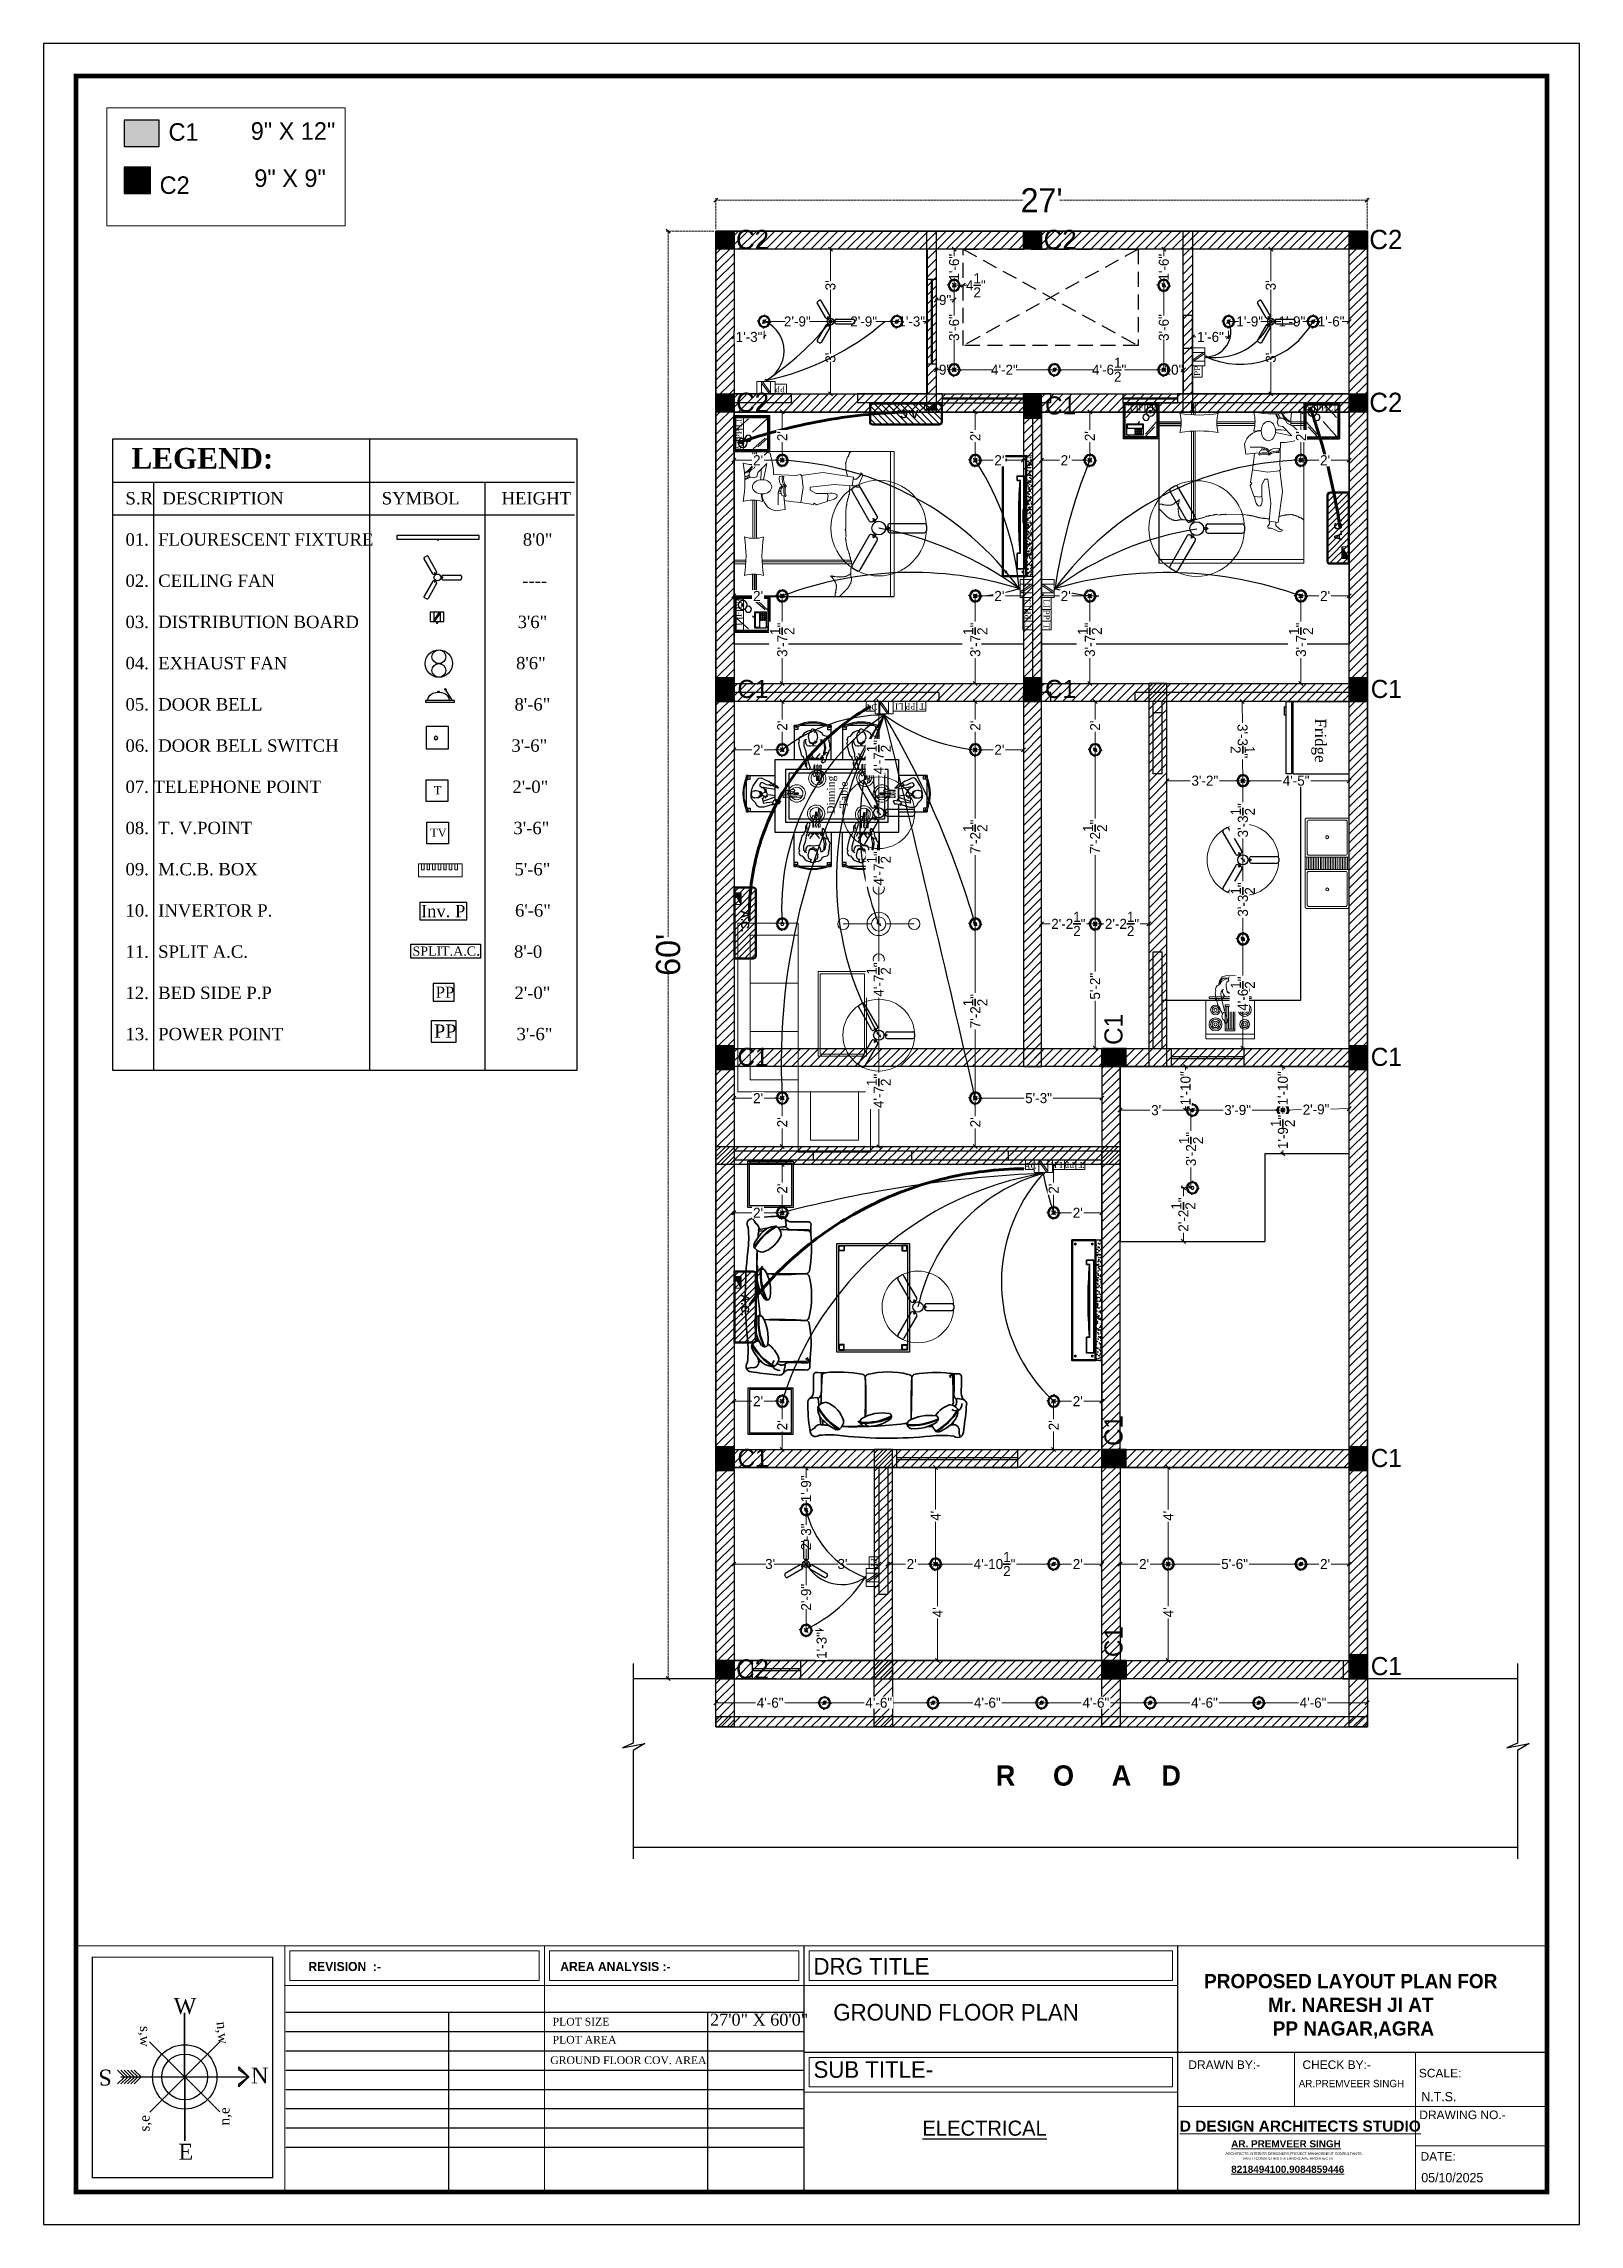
# Model space of a CAD drawing. Header units: millimetres. Extents: x -6808 to 215771, y -89660 to -16303.
# Drawn here: x 96360 to 97124, y -53973 to -52888 of the extents above; entities that cross this region are included whole.
import ezdxf

# ---------------------------------------------------------------- set-up
doc = ezdxf.new("R2010")
doc.units = ezdxf.units.MM
doc.header["$PDMODE"] = 35
for name, pattern in [('ACAD_ISO10W100', [18, 12, -3, 0, -3]), ('DASHED', [0.75, 0.5, -0.25]), ('HIDDEN', [19.29118, 12.8608, -6.43038])]:
    doc.linetypes.add(name, pattern=pattern)
doc.layers.get('0').update_dxf_attribs({"color": 8})
for name, color, linetype, lineweight in [('_Furniture', 253, 'Continuous', 18), ('A- FUR', 34, 'Continuous', 0), ('A-Lite-Clng', 5, 'Continuous', 30), ('col.center', 5, 'ACAD_ISO10W100', 15), ('column', 5, 'Continuous', 30), ('dim-1', 4, 'Continuous', 5), ('EL-EXTERNAL LIGHTING', 4, 'Continuous', 9), ('ELE.13', 7, 'Continuous', 13), ('ELEC', 5, 'Continuous', 18), ('elec dim.', 251, 'Continuous', 25), ('ELECTRICAL', 150, 'Continuous', 30), ('FIXture', 132, 'Continuous', 13), ('FORMAT LAAYER', 250, 'Continuous', 13), ('furnitures', 12, 'Continuous', 13), ('Projection', 190, 'DASHED', 25), ('text', 7, 'Continuous', 25), ('wall', 7, 'Continuous', 35)]:
    doc.layers.add(name, color=color, linetype=linetype, lineweight=lineweight)
for name, color, linetype in [('_KTI_CONTROL', 7, 'Continuous'), ('A-Clng', 150, 'Continuous'), ('A-WIN', 5, 'Continuous'), ('DIM OUT', 7, 'Continuous'), ('ELE', 160, 'Continuous'), ('FIX', 35, 'Continuous'), ('FORMAT', 7, 'Continuous'), ('FUR', 12, 'Continuous')]:
    doc.layers.add(name, color=color, linetype=linetype)
doc.layers.add('AR.furniture', color=7, linetype='Continuous', lineweight=35, true_color=0x009e9e)
doc.layers.add('furniture', color=7, linetype='Continuous', lineweight=5, true_color=0xe57b2a)
doc.styles.add('3 INCH.', font='times.ttf', dxfattribs={"height": 4})
doc.styles.add('6 INCH', font='times.ttf', dxfattribs={"height": 6})
doc.styles.add('cdim', font='arial.ttf')
doc.styles.add('HYPERMARTBORA0$0$SANSSERIFBOLD', font='sasb____.pfb', dxfattribs={"height": 0.2})
doc.styles.add('SAJ', font='eurr____.ttf')
doc.styles.get("Standard").update_dxf_attribs({"font": 'times.ttf'})
doc.styles.add('working', font='swissl.ttf')
doc.dimstyles.new('SAJ', dxfattribs={"dimtxt": 5, "dimasz": 2, "dimexe": 1, "dimexo": 1, "dimgap": 0.09375, "dimtad": 0, "dimdec": 1, "dimzin": 0, "dimdsep": 46, "dimlunit": 4, "dimtxsty": 'SAJ', "dimblk": 'OBLIQUE', "dimcen": 0.125, "dimdle": 0.375, "dimadec": 0, "dimazin": 0, "dimtfac": 1, "dimtdec": 1, "dimtofl": 0, "dimtmove": 0, "dimatfit": 3, "dimldrblk": 'OBLIQUE', "dimfxl": 1, "dimtolj": 1, "dimtzin": 0, "dimlwd": 5, "dimlwe": 5, "dimarcsym": 1})
pattern_1 = [(45, (-1584.62, 41.465), (-2.24506403, 2.24506403), [])]
pattern_2 = [(45, (79061.6935, -34400.544), (-2.24506403, 2.24506403), [])]

msp = doc.modelspace()

# ---------------------------------------------------------------- texts
for s, height, rotation, p in [('W', 7.912, 0.070059, (96424.434, -53868.047)), ('s,w', 4.999, 270.070059, (96407.69, -53874.092)), ('n,w', 4.999, 275.294842, (96445.767, -53872.107)), ('S', 7.912, 180.070059, (96393.669, -53895.788)), ('n,e', 4.999, 90.070059, (96452.193, -53923.52)), ('s,e', 4.999, 90.070059, (96412.421, -53926.572)), ('E', 7.912, 0.070059, (96426.82, -53940.558))]:
    msp.add_text(s, height=height, rotation=rotation).set_placement(p)
at = {"style": 'SAJ'}
for s, insert, char_height, width, attachment_point in [('\\A1;{\\fCentury Gothic|b0|i0|c0|p34;C1}', (96857.848, -53063.549), 9, 293.6941, 1), ('\\A1;{\\fCentury Gothic|b0|i0|c0|p34;C1}', (96704.848, -53204.549), 9, 293.6941, 1), ('\\A1;{\\fCentury Gothic|b0|i0|c0|p34;C1}', (96857.848, -53204.549), 9, 293.6941, 1), ('\\A1;{\\fCentury Gothic|b0|i0|c0|p34;C1}', (97019.848, -53204.549), 9, 293.6941, 1), ('\\A1;{\\fCentury Gothic|b0|i0|c0|p34;C1}', (96704.848, -53387.549), 9, 293.6941, 1), ('\\A1;{\\fCentury Gothic|b0|i0|c0|p34;C1}', (97019.848, -53387.549), 9, 293.6941, 1), ('\\A1;{\\fCentury Gothic|b0|i0|c0|p34;C1}', (96704.848, -53587.049), 9, 293.6941, 1), ('\\A1;{\\fCentury Gothic|b0|i0|c0|p34;C1}', (97019.848, -53587.049), 9, 293.6941, 1), ('\\A1;{\\fCentury Gothic|b0|i0|c0|p34;C1}', (97019.848, -53690.549), 9, 293.6941, 1), ('\\A1;{\\fCentury Gothic|b1|i0|c0|p34;        R     O     A    D }', (96864.377, -53744.436), 10.08, 351.4658, 2)]:
    msp.add_mtext(s, dxfattribs=dict(at, insert=insert, char_height=char_height, width=width, attachment_point=attachment_point))
at = {"ltscale": 20, "attachment_point": 1}
for s, insert, char_height, width in [('{\\fTimes New Roman|b1|i0|c0|p18;LEGEND:}', (96403.465, -53089.205), 10.2468, 207.07084), ('S.R  DESCRIPTION                     SYMBOL         HEIGHT\\P\\P01.  FLOURESCENT FIXTURE                                8\'0"\\P\\P02.  CEILING FAN                                                     ----\\P \\P03.  DISTRIBUTION BOARD                                  3\'6" \\P \\P04.  EXHAUST FAN                                                 8\'6"\\P         \\P05.  DOOR BELL                                                      8\'-6"\\P  \\P06.  DOOR BELL SWITCH                                     3\'-6"\\P\\P07. TELEPHONE POINT                                         2\'-0"\\P\\P08.  T. V.POINT                                                        3\'-6"\\P\\P09.  M.C.B. BOX                                                       5\'-6"          \\P                                                                  \\P10.  INVERTOR P.                                                    6\'-6"\\P\\P11.  SPLIT A.C.                                                         8\'-0\\P \\P12.  BED SIDE P.P                                                    2\'-0"\\P\\P13.  POWER POINT                                                  3\'-6"\\P  \\P  ', (96400.476, -53111.142), 6.14808, 276.1554)]:
    msp.add_mtext(s, dxfattribs=dict(at, insert=insert, char_height=char_height, width=width))
at = {"insert": (96759.66, -53261.725), "char_height": 3.85714, "width": 18.0112, "attachment_point": 8, "rotation": 90}
msp.add_mtext('Dinning Table', dxfattribs=at)
at = {"ltscale": 4, "extrusion": (0, 0, -1), "insert": (96557.594, -53257.382), "char_height": 4.046, "width": 10.7898, "attachment_point": 1, "text_direction": (-1, 0, 0)}
msp.add_mtext('T', dxfattribs=at)
at = {"ltscale": 4, "insert": (96552.041, -53278.482), "char_height": 4.0462, "width": 10.7898, "attachment_point": 1}
msp.add_mtext('TV', dxfattribs=at)
at = {"ltscale": 5, "insert": (96547.412, -53316.469), "char_height": 6.1179, "width": 33.47184, "attachment_point": 1, "style": '6 INCH'}
msp.add_mtext('Inv. P', dxfattribs=at)
at = {"color": 1, "ltscale": 4, "insert": (96543.237, -53336.002), "char_height": 5.73554, "width": 248.25571, "attachment_point": 1, "style": '3 INCH.'}
msp.add_mtext('{\\H0.8x;SPLIT.A.C}.', dxfattribs=at)
at = {"ltscale": 5, "attachment_point": 1, "rotation": 360, "style": '6 INCH'}
for insert, char_height, width in [((96554.754, -53357.127), 5.5061, 9.68297), ((96553.954, -53375.927), 6.6073, 11.61957)]:
    msp.add_mtext('PP', dxfattribs=dict(at, insert=insert, char_height=char_height, width=width))
at = {"char_height": 9, "width": 293.6941, "attachment_point": 1, "rotation": 90, "style": 'SAJ'}
for insert in [(96887.35, -53386.086), (96887.35, -53585.586), (96887.35, -53690.586)]:
    msp.add_mtext('\\A1;{\\fCentury Gothic|b0|i0|c0|p34;C1}', dxfattribs=dict(at, insert=insert))
at = {"layer": 'column', "linetype": 'ByBlock', "char_height": 8.73269, "attachment_point": 1, "style": 'SAJ'}
for s, insert, width in [('\\A1;{\\fCentury Gothic|b0|i0|c0|p34;C1}', (96421.876, -52927.661), 641.18496), ('\\A1;{\\fCentury Gothic|b0|i0|c0|p34;C2}', (96417.457, -52954.115), 427.45664)]:
    msp.add_mtext(s, dxfattribs=dict(at, insert=insert, width=width))
at = {"layer": 'column', "char_height": 8.73269, "width": 335.40053, "attachment_point": 5, "style": 'cdim'}
for s, insert in [('\\A1;{\\fCentury Gothic|b0|i0|c0|p34;9" X 12"}', (96483.788, -52931.617)), ('\\A1;{\\fCentury Gothic|b0|i0|c0|p34;9" X 9"}', (96482.311, -52955.069))]:
    msp.add_mtext(s, dxfattribs=dict(at, insert=insert))
at = {"layer": 'ELE.13', "ltscale": 5, "char_height": 3, "width": 5.27575, "style": '6 INCH'}
for s, insert, attachment_point, rotation in [('PP', (96931.943, -53053.366), 1, 90), ('PP', (96728.556, -53061.491), 1, 180), ('T', (96899.237, -53067.642), 1, 360), (' F', (96903.097, -53067.642), 1, 360), ('PP', (96908.022, -53067.642), 1, 360), ('AC', (96986.796, -53068.125), 1, 360), ('PP', (96992.564, -53067.642), 1, 360), ('LI', (96998.489, -53067.642), 1, 360), ('LI', (96703.943, -53078.945), 1, 90), ('PP', (96703.943, -53084.87), 1, 90), ('AC', (96704.425, -53090.638), 1, 90), ('TV', (96850.85, -53120.234), 1, 270), ('PP', (96703.943, -53169.412), 1, 90), ('LI', (96847.643, -53168.686), 1, 90), ('LI', (96860.092, -53168.686), 3, 270), (' F', (96703.943, -53174.336), 1, 90), ('T', (96703.943, -53178.197), 1, 90), ('PP', (96847.643, -53174.611), 1, 90), ('T', (96847.643, -53179.329), 1, 90), ('PP', (96860.092, -53174.611), 3, 270), ('T', (96860.092, -53179.329), 3, 270), ('AC', (96768.22, -53216.624), 1, 360), ('LI', (96787.444, -53219.291), 1, 180), ('PP', (96793.369, -53219.291), 1, 180), ('T', (96798.087, -53219.291), 1, 180), ('AC', (96847.333, -53444.625), 1, 360), ('LI', (96866.556, -53447.291), 1, 180), ('PP', (96872.481, -53447.291), 1, 180), ('T', (96877.199, -53447.291), 1, 180), ('PP', (96774.292, -53641.436), 1, 270)]:
    msp.add_mtext(s, dxfattribs=dict(at, insert=insert, attachment_point=attachment_point, rotation=rotation))
at = {"layer": 'FORMAT', "lineweight": 13, "style": 'working'}
for s, height, p in [('DRAWN BY:-', 4.2576, (96929.108, -53895.453)), (' CHECK BY:-', 4.25764, (96984.192, -53895.453)), ('SCALE:', 4.2576, (97043.743, -53899.64)), ('DRAWING NO.-', 4.25764, (97043.969, -53920.377)), ('DATE:', 4.2576, (97044.568, -53941.06))]:
    msp.add_text(s, height=height, dxfattribs=at).set_placement(p)
at = {"layer": 'FORMAT', "ltscale": 2, "attachment_point": 1, "style": 'SAJ'}
for s, insert, char_height, width in [('\\A1;{\\fCentury Gothic|b0|i0|c0|p34;DRG TITLE}', (96742.658, -53840.251), 8.25836, 191.48142), ('\\A1;{\\fCentury Gothic|b0|i0|c0|p34;GROUND FLOOR PLAN}', (96752.503, -53863.1), 8.25836, 191.48142), ('\\A1;{\\fCentury Gothic|b0|i0|c0|p34;SUB TITLE-}', (96742.655, -53891.578), 8.25836, 191.48142), ('\\A1;{\\fShonar Bangla|b0|i0|c0|p34;AR.PREMVEER SINGH}', (96983.969, -53900.857), 3.65867, 186.55052), ('\\A1;{\\fShonar Bangla|b0|i0|c0|p34;N.T.S.}', (97044.955, -53906.894), 4.60846, 119.67589), ('\\A1;{\\fShonar Bangla|b0|i0|c0|p34;05/10/2025}', (97044.955, -53947.16), 4.60846, 119.67589)]:
    msp.add_mtext(s, dxfattribs=dict(at, insert=insert, char_height=char_height, width=width))
at = {"layer": 'FORMAT', "style": 'cdim'}
for s, insert, char_height, width, attachment_point in [('\\A1;{\\fCentury Gothic|b1|i0|c0|p34;REVISION  :-}', (96491.426, -53842.231), 4.50194, 99.40447, 1), ('\\A1;{\\fCentury Gothic|b1|i0|c0|p34;AREA ANALYSIS :-}', (96616.714, -53842.231), 4.50194, 99.40447, 1), ('\\A1;{\\fDilleniaUPC|b1|i0|c0|p18;PROPOSED LAYOUT PLAN FOR \\PMr. NARESH JI AT \\P PP NAGAR,AGRA}', (97009.853, -53864.289), 7.06187, 177.40877, 5)]:
    msp.add_mtext(s, dxfattribs=dict(at, insert=insert, char_height=char_height, width=width, attachment_point=attachment_point))
at = {"layer": 'FORMAT', "lineweight": 13, "attachment_point": 1, "style": 'working'}
for s, insert, char_height, width in [('\\A1;{\\fBook Antiqua|b0|i0|c0|p18;PLOT SIZE}', (96612.915, -53869.992), 3.84038, 99.40447), ('\\A1;{\\fBook Antiqua|b0|i0|c0|p18;27\'0" X 60\'0"}', (96691.206, -53867.914), 5.98638, 154.95147), ('\\A1;{\\fBook Antiqua|b0|i0|c0|p18;PLOT AREA}', (96612.915, -53878.975), 3.84038, 99.40447), ('\\A1;{\\fBook Antiqua|b0|i0|c0|p18;GROUND FLOOR COV. AREA}', (96611.754, -53889.148), 3.84038, 99.40447)]:
    msp.add_mtext(s, dxfattribs=dict(at, insert=insert, char_height=char_height, width=width))
at = {"layer": 'FORMAT LAAYER', "color": 0, "lineweight": 13}
for s, height, style, p in [('%%UD DESIGN ARCHITECTS STUDIO', 5.4966, 'HYPERMARTBORA0$0$SANSSERIFBOLD', (96924.839, -53926.583)), ('ARCHITECTS,INTERIOR DESIGNERS,PROJECT MANAGEMENT CONSULTANTS,', 1.28401, 'working', (96947.571, -53938.154)), ('%%UAR. PREMVEER SINGH', 3.53004, 'HYPERMARTBORA0$0$SANSSERIFBOLD', (96950.412, -53934.426)), ('VASTU CONSULTANTS & LANDSCAPE ARCHITECTS', 1.28401, 'working', (96956.067, -53940.606)), ('%%U8218494100,9084859446', 3.53004, 'HYPERMARTBORA0$0$SANSSERIFBOLD', (96950.412, -53947.098))]:
    msp.add_text(s, height=height, dxfattribs=dict(at, style=style)).set_placement(p)
at = {"layer": 'Projection', "color": 1}
msp.add_text('N', height=7.912, rotation=0.070059, dxfattribs=at).set_placement((96462.953, -53902.645))
at = {"layer": 'text', "linetype": 'ByBlock', "insert": (96826.355, -53921.134), "char_height": 7.5, "width": 169.56473, "attachment_point": 2, "style": 'SAJ'}
msp.add_mtext('\\A1;{\\fAlgerian|b0|i0|c0|p82;\\L ELECTRICAL }', dxfattribs=at)

# ---------------------------------------------------------------- blocks, each defined once
blk = doc.blocks.new('_Oblique')
at = {"color": 0, "linetype": 'ByBlock', "lineweight": -2}
blk.add_line((-0.5, -0.5), (0.5, 0.5), dxfattribs=at)
blk = doc.blocks.new('*D2008')
at = {"color": 0, "linetype": 'DASHED', "lineweight": 5, "transparency": 16777216}
for p, q in [((96693.1, -52981.3), (96669.4, -52981.3)), ((96670.4, -52980.9), (96670.4, -53332.3)), ((96670.4, -53701.7), (96670.4, -53350.4)), ((96693.1, -53701.3), (96669.4, -53701.3))]:
    blk.add_line(p, q, dxfattribs=at)
at = {"layer": 'Defpoints', "color": 0, "transparency": 16777216}
for p in [(96670.4, -52981.3), (96694.1, -52981.3), (96694.1, -53701.3)]:
    blk.add_point(p, dxfattribs=at)
at = {"color": 0, "lineweight": 5, "transparency": 16777216, "xscale": 2, "yscale": 2, "zscale": 2}
for p, rotation in [((96670.4, -52981.3), 90), ((96670.4, -53701.3), 270)]:
    blk.add_blockref('_Oblique', p, dxfattribs=dict(at, rotation=rotation))
at = {"color": 0, "transparency": 16777216, "insert": (96670.4, -53341.3), "char_height": 12, "attachment_point": 5, "rotation": 90, "style": 'SAJ'}
blk.add_mtext("\\A1;60'", dxfattribs=at)
blk = doc.blocks.new('A$C32B276F4')
at = {"layer": 'column'}
blk.add_hatch(color=256, dxfattribs=at).paths.add_polyline_path([(9, 0), (9, 9), (0, 9), (0, 0)])
for p, q in [((0, 0), (0, 9)), ((0, 9), (9, 9)), ((9, 0), (0, 0)), ((9, 9), (9, 0))]:
    blk.add_line(p, q, dxfattribs=at)
at = {"layer": 'col.center', "linetype": 'ByBlock', "insert": (10, 9.6), "char_height": 9.6, "width": 293.694, "attachment_point": 1, "style": 'SAJ'}
blk.add_mtext('\\A1;{\\fCentury Gothic|b0|i0|c0|p34;C2}', dxfattribs=at)
blk = doc.blocks.new('c1')
at = {"layer": 'column'}
blk.add_hatch(color=256, dxfattribs=at).paths.add_polyline_path([(58376.5, -43564.4), (58385.5, -43564.4), (58385.5, -43552.4), (58376.5, -43552.4)])
for p, q in [((58376.5, -43552.4), (58376.5, -43564.4)), ((58376.5, -43552.4), (58385.5, -43552.4)), ((58385.5, -43564.4), (58385.5, -43552.4)), ((58376.5, -43564.4), (58385.5, -43564.4))]:
    blk.add_line(p, q, dxfattribs=at)
blk = doc.blocks.new('*D2007')
at = {"color": 0, "linetype": 'DASHED', "lineweight": 5, "transparency": 16777216}
for p, q in [((96693.7, -52966), (96847, -52966)), ((96694.1, -52980.3), (96694.1, -52965)), ((97018.5, -52966), (96865.2, -52966)), ((97018.1, -52980.3), (97018.1, -52965))]:
    blk.add_line(p, q, dxfattribs=at)
at = {"layer": 'Defpoints', "color": 0, "transparency": 16777216}
for p in [(96694.1, -52966), (96694.1, -52981.3), (97018.1, -52981.3)]:
    blk.add_point(p, dxfattribs=at)
at = {"color": 0, "lineweight": 5, "transparency": 16777216, "xscale": 2, "yscale": 2, "zscale": 2, "rotation": 180}
blk.add_blockref('_Oblique', (96694.1, -52966), dxfattribs=at)
at = {"color": 0, "lineweight": 5, "transparency": 16777216, "xscale": 2, "yscale": 2, "zscale": 2}
blk.add_blockref('_Oblique', (97018.1, -52966), dxfattribs=at)
at = {"color": 0, "transparency": 16777216, "insert": (96856.1, -52966), "char_height": 12, "attachment_point": 5, "style": 'SAJ'}
blk.add_mtext("\\A1;27'", dxfattribs=at)
blk = doc.blocks.new('A$C1A9968DB')
at = {"layer": 'furniture', "ltscale": 0.5}
for p, q in [((6.88, 47.34), (7.52, 48.64)), ((7.52, 48.64), (8.85, 49.47)), ((8.85, 49.47), (10.51, 49.47)), ((10.51, 49.47), (11.12, 47.7)), ((11.12, 47.7), (10.65, 46.11)), ((3.85, 45.67), (0, 41.68)), ((0.3, 40.35), (0, 41.68)), ((0.3, 40.35), (4.88, 39.32)), ((3.85, 45.67), (6.88, 47.34)), ((8.7, 45.77), (4.85, 41.78)), ((11.92, 43.21), (4.85, 41.78)), ((4.88, 39.32), (7.7, 38.87)), ((7.7, 38.87), (9.68, 38.93)), ((10.65, 46.11), (8.7, 45.77)), ((9.68, 38.87), (9.98, 29.12)), ((25.34, 38.15), (24.78, 33.85)), ((9.98, 29.12), (9.68, 27.2)), ((10.35, 36.28), (10.42, 34.45)), ((14.76, 35.19), (14.68, 35.04)), ((14.68, 35.04), (14.68, 34.88)), ((14.68, 34.88), (14.84, 34.81)), ((14.74, 34.85), (14.72, 34.01)), ((14.72, 34.01), (14.72, 33.42)), ((14.84, 35.35), (14.76, 35.19)), ((14.99, 35.58), (14.84, 35.5)), ((14.84, 35.5), (14.84, 35.35)), ((14.84, 34.81), (15.15, 34.81)), ((15.07, 35.74), (14.99, 35.58)), ((15.15, 35.89), (15.07, 35.74)), ((15.3, 35.97), (15.15, 35.89)), ((15.15, 34.81), (15.3, 34.88)), ((15.46, 36.12), (15.3, 35.97)), ((15.3, 35.04), (15.46, 35.12)), ((15.3, 34.88), (15.3, 35.04)), ((15.61, 36.12), (15.46, 36.12)), ((15.46, 35.27), (15.54, 35.43)), ((15.46, 35.12), (15.46, 35.27)), ((15.54, 36.05), (15.69, 36.2)), ((15.54, 35.43), (15.69, 35.5)), ((15.69, 36.2), (15.85, 36.28)), ((15.69, 35.5), (15.81, 35.62)), ((15.85, 36.28), (16, 36.28)), ((16, 36.28), (16.31, 36.43)), ((16.31, 36.43), (16.47, 36.51)), ((16.47, 36.51), (16.62, 36.51)), ((17.56, 36.8), (16.62, 36.51)), ((16.7, 36.43), (16.66, 36.52)), ((16.86, 36.28), (16.7, 36.43)), ((16.93, 36.12), (16.86, 36.28)), ((16.93, 35.81), (16.93, 36.12)), ((17, 35.68), (16.93, 35.81)), ((22.85, 36.8), (17.56, 36.8)), ((17.59, 36.81), (17.95, 35.51)), ((18.54, 35.29), (19.19, 33.72)), ((18.71, 34.01), (19.34, 33.64)), ((19.34, 33.64), (18.71, 33.42)), ((24.78, 33.85), (18.92, 34.36)), ((21.37, 31.48), (20.95, 34.19)), ((21.82, 27.05), (21.37, 31.48)), ((8.8, 17.45), (10, 26.89)), ((9.68, 27.2), (10.28, 26.61)), ((10.28, 26.61), (15.31, 26.02)), ((15.16, 22.91), (13.98, 12.57)), ((16.49, 22.91), (15.16, 22.91)), ((15.31, 26.02), (21.82, 27.05)), ((17.82, 20.4), (16.49, 22.91)), ((17.82, 15.52), (17.82, 20.4)), ((22.85, 20.25), (21.37, 15.52)), ((21.82, 27.05), (22.71, 21.58)), ((22.71, 21.58), (22.11, 21.14)), ((22.11, 21.14), (22.85, 20.25)), ((10.72, 4.14), (8.8, 17.45)), ((13.98, 12.57), (14.57, 4.74)), ((18.86, 15.08), (17.82, 15.52)), ((21.37, 15.52), (18.86, 15.08)), ((10.1, 0), (9, 0.54)), ((9.89, 1.11), (9.14, 0.96)), ((11.71, 2.78), (9.89, 1.11)), ((13.73, 1.58), (10.1, 0)), ((14.57, 4.74), (10.72, 4.14)), ((11.67, 4.29), (11.71, 2.78)), ((15.05, 1.65), (13.73, 1.58)), ((14.48, 4.72), (14.56, 3.39)), ((14.56, 3.39), (15.16, 2.64)), ((15.16, 2.64), (15.13, 1.68))]:
    blk.add_line(p, q, dxfattribs=at)
blk.add_lwpolyline([(9, 0.54), (8.93, 0.92), (9.51, 1.04)], dxfattribs=at)
for centre, radius, start, end in [((18.06, 36.38), 7.5, 13.68724, 89.70433), ((11.38, 31.16), 5.23, 49.90029, 101.4337), ((11.46, 29.92), 5.23, 51.46202, 101.4337), ((11.46, 29.33), 5.23, 51.46202, 101.4337), ((16.71, 29.78), 4.67, 64.68646, 115.31354), ((16.71, 29.19), 4.67, 64.68646, 115.31354), ((16.64, 31.03), 4.67, 65.91342, 100.13711)]:
    blk.add_arc(centre, radius, start, end, dxfattribs=at)
at = {"layer": 'furniture', "ltscale": 0.5, "extrusion": (1.33e-14, -5.24506e-16, -1)}
blk.add_ellipse((14.99, 43.85), major_axis=(0, -4.19), ratio=0.740098, start_param=4.712389, end_param=10.995574, dxfattribs=at)
at = {"layer": 'furniture', "ltscale": 0.5, "extrusion": (1.32939e-14, -5.4405e-16, -1)}
blk.add_ellipse((19.38, 14.94), major_axis=(-0.51, -3.71), ratio=0.422098, start_param=4.512692, end_param=7.948784, dxfattribs=at)
blk = doc.blocks.new('*X398')
at = {"color": 0}
for p, q in [((221.847, 124.188), (221.861, 124.202)), ((221.847, 124.193), (221.855, 124.202)), ((221.847, 124.178), (221.857, 124.188)), ((221.847, 124.172), (221.857, 124.182)), ((221.847, 124.162), (221.857, 124.172)), ((221.847, 124.156), (221.857, 124.166)), ((221.847, 124.146), (221.857, 124.156)), ((221.847, 124.14), (221.857, 124.15)), ((221.847, 124.13), (221.857, 124.14)), ((221.847, 124.125), (221.857, 124.135)), ((221.847, 124.114), (221.857, 124.124)), ((221.847, 124.109), (221.857, 124.119)), ((221.847, 124.098), (221.857, 124.108)), ((221.847, 124.093), (221.857, 124.103)), ((221.847, 124.082), (221.857, 124.092)), ((221.847, 124.077), (221.857, 124.087)), ((221.847, 124.066), (221.857, 124.076)), ((221.847, 124.061), (221.857, 124.071)), ((221.847, 124.05), (221.857, 124.06)), ((221.847, 124.045), (221.857, 124.055)), ((221.847, 124.034), (221.857, 124.044)), ((221.847, 124.029), (221.857, 124.039)), ((221.847, 124.018), (221.857, 124.028)), ((221.847, 124.013), (221.857, 124.023)), ((221.861, 124.192), (221.871, 124.202)), ((221.867, 124.192), (221.877, 124.202)), ((221.877, 124.192), (221.887, 124.202)), ((221.883, 124.192), (221.893, 124.202)), ((221.893, 124.192), (221.903, 124.202)), ((221.898, 124.192), (221.908, 124.202)), ((221.909, 124.192), (221.919, 124.202)), ((221.914, 124.192), (221.924, 124.202)), ((221.925, 124.192), (221.935, 124.202)), ((221.93, 124.192), (221.94, 124.202)), ((221.941, 124.192), (221.951, 124.202)), ((221.946, 124.192), (221.956, 124.202)), ((221.957, 124.192), (221.967, 124.202)), ((221.962, 124.192), (221.972, 124.202)), ((221.973, 124.192), (221.983, 124.202)), ((221.978, 124.192), (221.988, 124.202)), ((221.989, 124.192), (221.999, 124.202)), ((221.994, 124.192), (222.004, 124.202)), ((222.005, 124.192), (222.015, 124.202)), ((222.01, 124.192), (222.02, 124.202)), ((222.02, 124.192), (222.03, 124.202)), ((222.026, 124.192), (222.036, 124.202)), ((222.036, 124.192), (222.046, 124.202)), ((222.042, 124.192), (222.052, 124.202)), ((222.052, 124.192), (222.062, 124.202)), ((222.058, 124.192), (222.068, 124.202)), ((222.068, 124.192), (222.078, 124.202)), ((222.073, 124.192), (222.083, 124.202)), ((222.084, 124.192), (222.094, 124.202)), ((222.089, 124.192), (222.099, 124.202)), ((222.1, 124.192), (222.11, 124.202)), ((222.105, 124.192), (222.115, 124.202)), ((222.116, 124.192), (222.126, 124.202)), ((222.121, 124.192), (222.131, 124.202)), ((222.132, 124.192), (222.142, 124.202)), ((222.137, 124.192), (222.147, 124.202)), ((222.148, 124.192), (222.158, 124.202)), ((222.153, 124.192), (222.163, 124.202)), ((222.164, 124.192), (222.174, 124.202)), ((222.169, 124.192), (222.179, 124.202)), ((222.18, 124.192), (222.19, 124.202)), ((222.185, 124.192), (222.195, 124.202)), ((222.195, 124.192), (222.205, 124.202)), ((222.201, 124.192), (222.211, 124.202)), ((222.211, 124.192), (222.221, 124.202)), ((222.217, 124.192), (222.227, 124.202)), ((222.227, 124.192), (222.237, 124.202)), ((222.233, 124.192), (222.243, 124.202)), ((222.243, 124.192), (222.253, 124.202)), ((222.248, 124.192), (222.258, 124.202)), ((222.259, 124.192), (222.269, 124.202)), ((222.264, 124.192), (222.274, 124.202)), ((222.275, 124.192), (222.285, 124.202)), ((222.28, 124.192), (222.29, 124.202)), ((222.291, 124.192), (222.301, 124.202)), ((222.296, 124.192), (222.306, 124.202)), ((222.307, 124.192), (222.317, 124.202)), ((222.312, 124.192), (222.322, 124.202)), ((222.323, 124.192), (222.333, 124.202)), ((222.328, 124.192), (222.338, 124.202)), ((222.339, 124.192), (222.349, 124.202)), ((222.344, 124.192), (222.354, 124.202)), ((222.355, 124.192), (222.365, 124.202)), ((222.36, 124.192), (222.37, 124.202)), ((222.37, 124.192), (222.38, 124.202)), ((222.376, 124.192), (222.386, 124.202)), ((222.386, 124.192), (222.396, 124.202)), ((222.392, 124.192), (222.402, 124.202)), ((222.397, 124.187), (222.407, 124.197)), ((222.397, 124.181), (222.407, 124.191)), ((222.397, 124.171), (222.407, 124.181)), ((222.397, 124.165), (222.407, 124.175)), ((222.397, 124.155), (222.407, 124.165)), ((222.397, 124.149), (222.407, 124.159)), ((222.397, 124.139), (222.407, 124.149)), ((222.397, 124.134), (222.407, 124.144)), ((222.397, 124.123), (222.407, 124.133)), ((222.397, 124.118), (222.407, 124.128)), ((222.397, 124.107), (222.407, 124.117)), ((222.397, 124.102), (222.407, 124.112)), ((222.397, 124.091), (222.407, 124.101)), ((222.397, 124.086), (222.407, 124.096)), ((222.397, 124.075), (222.407, 124.085)), ((222.397, 124.07), (222.407, 124.08)), ((222.397, 124.059), (222.407, 124.069)), ((222.397, 124.054), (222.407, 124.064)), ((222.397, 124.043), (222.407, 124.053)), ((222.397, 124.038), (222.407, 124.048)), ((222.397, 124.028), (222.407, 124.038)), ((222.397, 124.022), (222.407, 124.032)), ((222.397, 124.012), (222.407, 124.022)), ((222.397, 124.006), (222.407, 124.016)), ((221.847, 124.003), (221.857, 124.013)), ((221.847, 123.997), (221.857, 124.007)), ((221.847, 123.987), (221.857, 123.997)), ((221.847, 123.981), (221.857, 123.991)), ((221.847, 123.971), (221.857, 123.981)), ((221.847, 123.965), (221.857, 123.975)), ((221.847, 123.955), (221.857, 123.965)), ((221.847, 123.949), (221.857, 123.959)), ((221.847, 123.939), (221.857, 123.949)), ((221.847, 123.934), (221.857, 123.944)), ((221.847, 123.923), (221.857, 123.933)), ((221.847, 123.918), (221.857, 123.928)), ((221.847, 123.907), (221.857, 123.917)), ((221.847, 123.902), (221.857, 123.912)), ((221.847, 123.891), (221.857, 123.901)), ((221.847, 123.886), (221.857, 123.896)), ((221.847, 123.875), (221.857, 123.885)), ((221.847, 123.87), (221.857, 123.88)), ((221.847, 123.859), (221.857, 123.869)), ((221.847, 123.854), (221.857, 123.864)), ((221.847, 123.843), (221.857, 123.853)), ((221.847, 123.838), (221.857, 123.848)), ((221.847, 123.828), (221.857, 123.838)), ((221.847, 123.822), (221.857, 123.832)), ((221.847, 123.812), (221.857, 123.822)), ((221.847, 123.806), (221.857, 123.816)), ((221.847, 123.796), (221.857, 123.806)), ((221.847, 123.79), (221.857, 123.8)), ((221.847, 123.78), (221.857, 123.79)), ((221.847, 123.774), (221.857, 123.784)), ((221.847, 123.764), (221.857, 123.774)), ((221.847, 123.759), (221.857, 123.769)), ((221.847, 123.748), (221.857, 123.758)), ((221.847, 123.743), (221.857, 123.753)), ((221.847, 123.732), (221.857, 123.742)), ((221.847, 123.727), (221.857, 123.737)), ((221.847, 123.716), (221.857, 123.726)), ((221.847, 123.711), (221.857, 123.721)), ((221.847, 123.7), (221.857, 123.71)), ((221.847, 123.695), (221.857, 123.705)), ((221.847, 123.684), (221.857, 123.694)), ((221.847, 123.679), (221.857, 123.689)), ((221.847, 123.668), (221.857, 123.678)), ((221.847, 123.663), (221.857, 123.673)), ((221.847, 123.653), (221.857, 123.663)), ((221.847, 123.647), (221.857, 123.657)), ((221.852, 123.642), (221.862, 123.652)), ((221.858, 123.642), (221.868, 123.652)), ((221.868, 123.642), (221.878, 123.652)), ((221.873, 123.642), (221.883, 123.652)), ((221.884, 123.642), (221.894, 123.652)), ((221.889, 123.642), (221.899, 123.652)), ((221.9, 123.642), (221.91, 123.652)), ((221.905, 123.642), (221.915, 123.652)), ((221.916, 123.642), (221.926, 123.652)), ((221.921, 123.642), (221.931, 123.652)), ((221.932, 123.642), (221.942, 123.652)), ((221.937, 123.642), (221.947, 123.652)), ((221.948, 123.642), (221.958, 123.652)), ((221.953, 123.642), (221.963, 123.652)), ((221.964, 123.642), (221.974, 123.652)), ((221.969, 123.642), (221.979, 123.652)), ((221.98, 123.642), (221.99, 123.652)), ((221.985, 123.642), (221.995, 123.652)), ((221.995, 123.642), (222.005, 123.652)), ((222.001, 123.642), (222.011, 123.652)), ((222.011, 123.642), (222.021, 123.652)), ((222.017, 123.642), (222.027, 123.652)), ((222.027, 123.642), (222.037, 123.652)), ((222.033, 123.642), (222.043, 123.652)), ((222.043, 123.642), (222.053, 123.652)), ((222.048, 123.642), (222.058, 123.652)), ((222.059, 123.642), (222.069, 123.652)), ((222.064, 123.642), (222.074, 123.652)), ((222.075, 123.642), (222.085, 123.652)), ((222.08, 123.642), (222.09, 123.652)), ((222.091, 123.642), (222.101, 123.652)), ((222.096, 123.642), (222.106, 123.652)), ((222.107, 123.642), (222.117, 123.652)), ((222.112, 123.642), (222.122, 123.652)), ((222.123, 123.642), (222.133, 123.652)), ((222.128, 123.642), (222.138, 123.652)), ((222.139, 123.642), (222.149, 123.652)), ((222.144, 123.642), (222.154, 123.652)), ((222.155, 123.642), (222.165, 123.652)), ((222.16, 123.642), (222.17, 123.652)), ((222.17, 123.642), (222.18, 123.652)), ((222.176, 123.642), (222.186, 123.652)), ((222.186, 123.642), (222.196, 123.652)), ((222.192, 123.642), (222.202, 123.652)), ((222.202, 123.642), (222.212, 123.652)), ((222.208, 123.642), (222.218, 123.652)), ((222.218, 123.642), (222.228, 123.652)), ((222.223, 123.642), (222.233, 123.652)), ((222.234, 123.642), (222.244, 123.652)), ((222.239, 123.642), (222.249, 123.652)), ((222.25, 123.642), (222.26, 123.652)), ((222.255, 123.642), (222.265, 123.652)), ((222.266, 123.642), (222.276, 123.652)), ((222.271, 123.642), (222.281, 123.652)), ((222.282, 123.642), (222.292, 123.652)), ((222.287, 123.642), (222.297, 123.652)), ((222.298, 123.642), (222.308, 123.652)), ((222.303, 123.642), (222.313, 123.652)), ((222.314, 123.642), (222.324, 123.652)), ((222.319, 123.642), (222.329, 123.652)), ((222.33, 123.642), (222.34, 123.652)), ((222.335, 123.642), (222.345, 123.652)), ((222.345, 123.642), (222.355, 123.652)), ((222.351, 123.642), (222.361, 123.652)), ((222.361, 123.642), (222.371, 123.652)), ((222.367, 123.642), (222.377, 123.652)), ((222.377, 123.642), (222.387, 123.652)), ((222.383, 123.642), (222.393, 123.652)), ((222.393, 123.642), (222.407, 123.656)), ((222.397, 123.996), (222.407, 124.006)), ((222.397, 123.99), (222.407, 124)), ((222.397, 123.98), (222.407, 123.99)), ((222.397, 123.974), (222.407, 123.984)), ((222.397, 123.964), (222.407, 123.974)), ((222.397, 123.959), (222.407, 123.969)), ((222.397, 123.948), (222.407, 123.958)), ((222.397, 123.943), (222.407, 123.953)), ((222.397, 123.932), (222.407, 123.942)), ((222.397, 123.927), (222.407, 123.937)), ((222.397, 123.916), (222.407, 123.926)), ((222.397, 123.911), (222.407, 123.921)), ((222.397, 123.9), (222.407, 123.91)), ((222.397, 123.895), (222.407, 123.905)), ((222.397, 123.884), (222.407, 123.894)), ((222.397, 123.879), (222.407, 123.889)), ((222.397, 123.868), (222.407, 123.878)), ((222.397, 123.863), (222.407, 123.873)), ((222.397, 123.852), (222.407, 123.862)), ((222.397, 123.847), (222.407, 123.857)), ((222.397, 123.837), (222.407, 123.847)), ((222.397, 123.831), (222.407, 123.841)), ((222.397, 123.821), (222.407, 123.831)), ((222.397, 123.815), (222.407, 123.825)), ((222.397, 123.805), (222.407, 123.815)), ((222.397, 123.799), (222.407, 123.809)), ((222.397, 123.789), (222.407, 123.799)), ((222.397, 123.784), (222.407, 123.794)), ((222.397, 123.773), (222.407, 123.783)), ((222.397, 123.768), (222.407, 123.778)), ((222.397, 123.757), (222.407, 123.767)), ((222.397, 123.752), (222.407, 123.762)), ((222.397, 123.741), (222.407, 123.751)), ((222.397, 123.736), (222.407, 123.746)), ((222.397, 123.725), (222.407, 123.735)), ((222.397, 123.72), (222.407, 123.73)), ((222.397, 123.709), (222.407, 123.719)), ((222.397, 123.704), (222.407, 123.714)), ((222.397, 123.693), (222.407, 123.703)), ((222.397, 123.688), (222.407, 123.698)), ((222.397, 123.677), (222.407, 123.687)), ((222.397, 123.672), (222.407, 123.682)), ((222.397, 123.662), (222.407, 123.672)), ((222.397, 123.656), (222.407, 123.666)), ((222.398, 123.642), (222.407, 123.65))]:
    blk.add_line(p, q, dxfattribs=at)
blk = doc.blocks.new('M_DFURN_LEM_3D TELEPHONE_P')
at = {"color": 0, "linetype": 'ByBlock', "lineweight": -2}
for points in [[(0.25, -0.0875), (0.25, 0.0875), (0, 0.0875), (0, -0.0875)], [(0.24, -0.0175), (0.01, -0.0175), (0.01, -0.0775), (0.24, -0.0775)]]:
    blk.add_lwpolyline(points, close=True, dxfattribs=at)
for centre in [(0.13, 0.0625), (0.13, 0.0325), (0.13, 0.0025), (0.16, 0.0625), (0.16, 0.0325), (0.16, 0.0025), (0.19, 0.0625), (0.19, 0.0325), (0.19, 0.0025), (0.22, 0.0625), (0.22, 0.0325), (0.22, 0.0025)]:
    blk.add_circle(centre, 0.01, dxfattribs=at)
at = {"layer": 'Defpoints', "color": 0, "linetype": 'ByBlock', "lineweight": -2}
blk.add_point((0.25, 0), dxfattribs=at)
blk = doc.blocks.new('ertergrgr')
at = {"layer": 'furnitures', "color": 27, "ltscale": 50}
for p, q in [((-766411.4, 424368.9), (-766482.8, 424368.9)), ((-766482.8, 424290), (-766482.8, 424368.9)), ((-766411.4, 424367.1), (-766482.8, 424367.1)), ((-766482.6, 424347.5), (-766482.7, 424347.4)), ((-766482.7, 424346.8), (-766482.7, 424346.8)), ((-766482, 424346.9), (-766482.6, 424347.5)), ((-766481.7, 424346.9), (-766482, 424346.9)), ((-766481.4, 424346.5), (-766481.8, 424346.9)), ((-766480.9, 424346.5), (-766481.4, 424346.5)), ((-766480.8, 424346.4), (-766480.9, 424346.5)), ((-766480.5, 424346.4), (-766480.8, 424346.4)), ((-766480, 424345.9), (-766480.5, 424346.4)), ((-766465.6, 424347.1), (-766465.9, 424346.9)), ((-766465.4, 424347.1), (-766465.6, 424347.1)), ((-766465.3, 424347), (-766465.4, 424347.1)), ((-766464.9, 424347.1), (-766465.3, 424347)), ((-766464.8, 424347), (-766464.9, 424347.1)), ((-766464.4, 424346.9), (-766464.8, 424347)), ((-766463.6, 424346.9), (-766464.4, 424346.9)), ((-766463.5, 424346.8), (-766463.6, 424346.9)), ((-766463.3, 424346.8), (-766463.5, 424346.8)), ((-766463.2, 424346.9), (-766463.3, 424346.8)), ((-766462.9, 424346.9), (-766463.2, 424346.9)), ((-766462.8, 424346.8), (-766462.9, 424346.9)), ((-766462.5, 424346.8), (-766462.8, 424346.8)), ((-766461.8, 424346.8), (-766462.5, 424346.8)), ((-766461.4, 424346.6), (-766461.8, 424346.8)), ((-766461.3, 424346.5), (-766461.4, 424346.6)), ((-766461, 424346.5), (-766461.3, 424346.5)), ((-766460.8, 424346.5), (-766461, 424346.5)), ((-766460.7, 424346.4), (-766460.8, 424346.5)), ((-766460.2, 424346.4), (-766460.7, 424346.4)), ((-766459.8, 424346.3), (-766460.2, 424346.4)), ((-766459.7, 424346.1), (-766459.8, 424346.3)), ((-766434.1, 424346.3), (-766434.4, 424346)), ((-766433.9, 424346.3), (-766434.1, 424346.3)), ((-766433.5, 424346.4), (-766433.9, 424346.3)), ((-766433, 424346.6), (-766433.5, 424346.4)), ((-766432.7, 424346.6), (-766433, 424346.6)), ((-766432.4, 424346.8), (-766432.7, 424346.6)), ((-766431.9, 424346.8), (-766432.4, 424346.8)), ((-766431.5, 424346.9), (-766431.9, 424346.8)), ((-766431, 424347.1), (-766431.5, 424346.9)), ((-766430.9, 424347), (-766431, 424347.1)), ((-766430.6, 424347.3), (-766430.9, 424347)), ((-766430.4, 424347.3), (-766430.6, 424347.3)), ((-766430.1, 424347.3), (-766430.4, 424347.3)), ((-766429.9, 424347.3), (-766430.1, 424347.3)), ((-766429.8, 424347.4), (-766429.9, 424347.3)), ((-766429.5, 424347.4), (-766429.8, 424347.4)), ((-766429.1, 424347.5), (-766429.5, 424347.4)), ((-766429.3, 424303.8), (-766429.3, 424347.5)), ((-766428.7, 424347.8), (-766429.1, 424347.5)), ((-766428.4, 424347.8), (-766428.7, 424347.8)), ((-766428.3, 424347.9), (-766428.4, 424347.8)), ((-766428.4, 424303.8), (-766428.4, 424347.8)), ((-766427.5, 424347.9), (-766428.3, 424347.9)), ((-766427.4, 424348), (-766427.5, 424347.9)), ((-766427.5, 424303.9), (-766427.5, 424347.9)), ((-766426.8, 424347.9), (-766427, 424347.9)), ((-766426.7, 424348), (-766426.8, 424347.9)), ((-766426.4, 424348), (-766426.7, 424348)), ((-766426.2, 424347.8), (-766426.4, 424348)), ((-766425.8, 424347.9), (-766426, 424347.9)), ((-766425.7, 424347.8), (-766425.8, 424347.9)), ((-766425.4, 424347.8), (-766425.7, 424347.8)), ((-766425.3, 424347.6), (-766425.4, 424347.8)), ((-766424.8, 424347.6), (-766425.3, 424347.6)), ((-766424.6, 424347.6), (-766424.8, 424347.6)), ((-766424.3, 424347.6), (-766424.6, 424347.6)), ((-766424.2, 424347.5), (-766424.3, 424347.6)), ((-766424.1, 424347.6), (-766424.2, 424347.5)), ((-766423.8, 424347.6), (-766424.1, 424347.6)), ((-766423.7, 424347.5), (-766423.8, 424347.6)), ((-766423.4, 424347.5), (-766423.7, 424347.5)), ((-766423.3, 424347.4), (-766423.4, 424347.5)), ((-766423.1, 424347.6), (-766423.3, 424347.4)), ((-766422.7, 424347.3), (-766423.1, 424347.6)), ((-766422.6, 424347.4), (-766422.5, 424347.5)), ((-766422, 424346.8), (-766422.6, 424347.4)), ((-766422.5, 424347.5), (-766422.2, 424347.5)), ((-766422.2, 424347.5), (-766422.1, 424347.6)), ((-766422.1, 424347.6), (-766422, 424347.5)), ((-766422.1, 424346.6), (-766422, 424346.8)), ((-766421.8, 424346.4), (-766422.1, 424346.6)), ((-766422, 424347.5), (-766421.8, 424347.6)), ((-766421.8, 424347.6), (-766421.7, 424347.5)), ((-766421.8, 424346.2), (-766421.8, 424346.4)), ((-766421.7, 424347.5), (-766421.6, 424347.6)), ((-766421.6, 424347.6), (-766421.5, 424347.5)), ((-766421.5, 424347.5), (-766421.3, 424347.6)), ((-766421.3, 424347.6), (-766421.2, 424347.5)), ((-766421.2, 424347.5), (-766421, 424347.8)), ((-766421, 424347.8), (-766420.8, 424347.6)), ((-766420.8, 424347.6), (-766420.7, 424347.8)), ((-766420.7, 424347.8), (-766420.6, 424347.6)), ((-766420.6, 424347.6), (-766420.5, 424347.8)), ((-766420.5, 424347.8), (-766420, 424347.8)), ((-766420, 424347.8), (-766419.8, 424347.9)), ((-766419.8, 424347.9), (-766419.7, 424347.8)), ((-766419.7, 424347.8), (-766419.5, 424347.8)), ((-766419.5, 424347.8), (-766419.4, 424347.9)), ((-766419.4, 424347.9), (-766419.2, 424347.8)), ((-766419.2, 424347.8), (-766419, 424347.8)), ((-766419, 424347.8), (-766418.9, 424347.6)), ((-766418.9, 424347.6), (-766418.7, 424347.8)), ((-766418.7, 424347.8), (-766418.5, 424347.5)), ((-766418.5, 424347.5), (-766418.4, 424347.6)), ((-766418.4, 424347.6), (-766418.1, 424347.6)), ((-766418.1, 424347.6), (-766418, 424347.5)), ((-766418, 424347.5), (-766417.7, 424347.5)), ((-766417.7, 424347.5), (-766417.4, 424347.1)), ((-766417.4, 424347.1), (-766417.1, 424347.1)), ((-766417.1, 424347.1), (-766417, 424347)), ((-766417, 424347), (-766416.9, 424347.1)), ((-766416.9, 424347.1), (-766415.9, 424346.2)), ((-766479.6, 424345.8), (-766480, 424345.9)), ((-766479.4, 424345.8), (-766479.6, 424345.8)), ((-766479, 424345.6), (-766479.4, 424345.8)), ((-766478.9, 424345.5), (-766479, 424345.6)), ((-766478.5, 424345.4), (-766478.9, 424345.5)), ((-766478.3, 424345.4), (-766478.5, 424345.4)), ((-766477.9, 424345.3), (-766478.3, 424345.4)), ((-766477.7, 424345.3), (-766477.9, 424345.3)), ((-766477.5, 424345.1), (-766477.7, 424345.3)), ((-766477.2, 424345), (-766477.5, 424345.1)), ((-766477, 424345.1), (-766477.2, 424345)), ((-766476.8, 424344.9), (-766477, 424345.1)), ((-766476.4, 424345), (-766476.8, 424344.9)), ((-766476.2, 424345), (-766476.4, 424345)), ((-766475.5, 424345.1), (-766476.2, 424345)), ((-766475.4, 424345), (-766475.5, 424345.1)), ((-766475.1, 424345.1), (-766475.4, 424345)), ((-766474.3, 424345.1), (-766475.1, 424345.1)), ((-766474.1, 424345.1), (-766474.3, 424345.1)), ((-766473.9, 424345.3), (-766474.1, 424345.1)), ((-766473.8, 424345.1), (-766473.9, 424345.3)), ((-766473.6, 424345.1), (-766473.8, 424345.1)), ((-766473.4, 424345.3), (-766473.6, 424345.1)), ((-766473.2, 424345.3), (-766473.4, 424345.3)), ((-766472.8, 424345.4), (-766473.2, 424345.3)), ((-766472.3, 424345.4), (-766472.8, 424345.4)), ((-766471.8, 424345.6), (-766472.3, 424345.4)), ((-766471.6, 424345.6), (-766471.8, 424345.6)), ((-766471.2, 424345.8), (-766471.6, 424345.6)), ((-766471.1, 424345.9), (-766471.2, 424345.8)), ((-766470.7, 424346), (-766471.1, 424345.9)), ((-766470.6, 424346.1), (-766470.7, 424346)), ((-766459.4, 424346.1), (-766459.7, 424346.1)), ((-766459.1, 424346), (-766459.4, 424346.1)), ((-766458.9, 424345.9), (-766459.1, 424346)), ((-766458.2, 424345.9), (-766458.9, 424345.9)), ((-766458.1, 424345.8), (-766458.2, 424345.9)), ((-766457.7, 424345.6), (-766458.1, 424345.8)), ((-766457.2, 424345.6), (-766457.7, 424345.6)), ((-766457.1, 424345.5), (-766457.2, 424345.6)), ((-766456.7, 424345.6), (-766457.1, 424345.5)), ((-766456.5, 424345.4), (-766456.7, 424345.6)), ((-766456.1, 424345.5), (-766456.5, 424345.4)), ((-766455.9, 424345.3), (-766456.1, 424345.6)), ((-766455.4, 424345.3), (-766455.9, 424345.3)), ((-766455, 424345.2), (-766455.4, 424345.3)), ((-766454.7, 424345.3), (-766455, 424345.2)), ((-766453.5, 424345), (-766454.7, 424345.3)), ((-766453.2, 424345.1), (-766453.5, 424345)), ((-766452.9, 424345.1), (-766453.2, 424345.1)), ((-766452.4, 424345.1), (-766452.9, 424345.1)), ((-766452, 424345), (-766452.4, 424345.1)), ((-766451.8, 424345), (-766452, 424345)), ((-766444.6, 424345.1), (-766451.8, 424345)), ((-766444.3, 424344.8), (-766444.6, 424345.1)), ((-766444.1, 424344.8), (-766444.3, 424344.8)), ((-766443.7, 424345), (-766444.1, 424344.8)), ((-766443.5, 424345), (-766443.7, 424345)), ((-766442.7, 424345), (-766443.5, 424345)), ((-766442.3, 424345.1), (-766442.7, 424345)), ((-766442.2, 424345), (-766442.3, 424345.1)), ((-766442, 424345), (-766442.2, 424345)), ((-766441.5, 424345.2), (-766442, 424345)), ((-766441.4, 424345.1), (-766441.5, 424345.2)), ((-766441, 424345.2), (-766441.4, 424345.1)), ((-766440.2, 424344.9), (-766440.9, 424345.2)), ((-766439.7, 424344.9), (-766440.2, 424344.9)), ((-766439.6, 424345), (-766439.7, 424344.9)), ((-766439.3, 424345), (-766439.6, 424345)), ((-766439.2, 424344.9), (-766439.3, 424345)), ((-766439.1, 424345), (-766439.2, 424344.9)), ((-766438.7, 424345.2), (-766439.1, 424345)), ((-766438.6, 424345), (-766438.7, 424345.2)), ((-766438.2, 424345.2), (-766438.6, 424345)), ((-766438, 424345.2), (-766438.2, 424345.2)), ((-766437.8, 424345.3), (-766438, 424345.2)), ((-766437.2, 424345.4), (-766437.8, 424345.3)), ((-766436.5, 424345.4), (-766437.2, 424345.4)), ((-766436.1, 424345.5), (-766436.5, 424345.4)), ((-766436, 424345.7), (-766436.1, 424345.5)), ((-766435.2, 424345.7), (-766436, 424345.7)), ((-766434.9, 424345.8), (-766435.2, 424345.7)), ((-766434.7, 424345.9), (-766434.9, 424345.8)), ((-766434.4, 424346), (-766434.7, 424345.9)), ((-766421.5, 424345.8), (-766421.8, 424346.2)), ((-766421.6, 424345.7), (-766421.5, 424345.8)), ((-766421.3, 424345.4), (-766421.6, 424345.7)), ((-766420.3, 424338.7), (-766421.5, 424337.6)), ((-766421.5, 424338.3), (-766421.2, 424338.6)), ((-766421.3, 424338.2), (-766421.5, 424338.3)), ((-766421.5, 424337.8), (-766421.3, 424338)), ((-766421.3, 424337.7), (-766421.5, 424337.8)), ((-766421.5, 424337.6), (-766421.3, 424337.7)), ((-766421.3, 424345.2), (-766421.3, 424345.4)), ((-766421.2, 424345), (-766421.3, 424345.2)), ((-766421.3, 424339), (-766421.2, 424339.1)), ((-766421.2, 424338.8), (-766421.3, 424339)), ((-766421.3, 424338), (-766421.3, 424338.2)), ((-766421.2, 424344.5), (-766421.2, 424345)), ((-766421.1, 424344.4), (-766421.2, 424344.5)), ((-766421.2, 424344.3), (-766421.1, 424344.4)), ((-766421.1, 424344.2), (-766421.2, 424344.3)), ((-766421.2, 424339.6), (-766421, 424340.3)), ((-766421.1, 424339.5), (-766421.2, 424339.6)), ((-766421.2, 424339.1), (-766421.1, 424339.5)), ((-766421.2, 424338.6), (-766421.2, 424338.8)), ((-766421.1, 424343.9), (-766421.1, 424344.2)), ((-766421.1, 424343.4), (-766421.1, 424343.9)), ((-766421, 424343.3), (-766421.1, 424343.4)), ((-766421.1, 424342.9), (-766421, 424343.3)), ((-766421, 424342.6), (-766421.1, 424342.9)), ((-766421.1, 424341.9), (-766420.8, 424342.2)), ((-766421, 424341.8), (-766421.1, 424341.9)), ((-766421.1, 424341.4), (-766421, 424341.8)), ((-766421.1, 424341.2), (-766421.1, 424341.4)), ((-766421, 424341.1), (-766421.1, 424341.2)), ((-766421.1, 424340.4), (-766421, 424340.6)), ((-766421, 424340.3), (-766421.1, 424340.4)), ((-766421, 424342.3), (-766421, 424342.6)), ((-766420.8, 424342.2), (-766421, 424342.3)), ((-766421, 424340.6), (-766421, 424341.1)), ((-766420.2, 424338.6), (-766420.3, 424338.7)), ((-766419.7, 424339.1), (-766420.2, 424338.6)), ((-766419.5, 424339.1), (-766419.7, 424339.1)), ((-766418.9, 424339.7), (-766419.5, 424339.1)), ((-766418.7, 424339.6), (-766418.9, 424339.7)), ((-766418.4, 424340), (-766418.7, 424339.6)), ((-766418.2, 424339.8), (-766418.4, 424340)), ((-766417.9, 424340.2), (-766418.2, 424339.8)), ((-766417.7, 424340.1), (-766417.9, 424340.2)), ((-766417.5, 424340.3), (-766417.7, 424340.1)), ((-766417.2, 424340.3), (-766417.5, 424340.3)), ((-766417.1, 424340.4), (-766417.2, 424340.3)), ((-766417, 424340.3), (-766417.1, 424340.4)), ((-766416.9, 424340.4), (-766417, 424340.3)), ((-766416.8, 424340.3), (-766416.9, 424340.4)), ((-766416.6, 424340.4), (-766416.8, 424340.3)), ((-766416.4, 424340.4), (-766416.6, 424340.4)), ((-766416.3, 424340.3), (-766416.4, 424340.4)), ((-766415.9, 424340.4), (-766416.3, 424340.3)), ((-766415.9, 424346.2), (-766415.6, 424346.2)), ((-766415.8, 424340.3), (-766415.9, 424340.4)), ((-766415.6, 424340.4), (-766415.8, 424340.3)), ((-766415.6, 424346.2), (-766411.4, 424341.9)), ((-766415.5, 424340.3), (-766415.6, 424340.4)), ((-766415.3, 424340.3), (-766415.5, 424340.3)), ((-766414.8, 424340.3), (-766415.3, 424340.3)), ((-766414.6, 424340.2), (-766414.8, 424340.3)), ((-766414.4, 424340.2), (-766414.6, 424340.2)), ((-766414.3, 424340.3), (-766414.4, 424340.2)), ((-766414.1, 424340.2), (-766414.3, 424340.3)), ((-766413.9, 424340.2), (-766414.1, 424340.2)), ((-766413.7, 424340), (-766413.9, 424340.2)), ((-766413.5, 424340.1), (-766413.7, 424340)), ((-766413.3, 424340.1), (-766413.5, 424340.1)), ((-766413, 424339.8), (-766413.3, 424340.1)), ((-766412.8, 424339.8), (-766413, 424339.8)), ((-766411.4, 424339.8), (-766412.8, 424339.8)), ((-766476.7, 424301.1), (-766482.8, 424301.1)), ((-766476.4, 424300.2), (-766482.8, 424300.2)), ((-766476.3, 424299.3), (-766482.8, 424299.3)), ((-766439.9, 424300.2), (-766458.8, 424300.2)), ((-766439.9, 424299.3), (-766458.8, 424299.3)), ((-766440, 424301.1), (-766458.7, 424301.1)), ((-766429.3, 424290), (-766429.3, 424295.9)), ((-766428.4, 424290), (-766428.4, 424295.9)), ((-766427.5, 424290), (-766427.5, 424295.8))]:
    blk.add_line(p, q, dxfattribs=at)
at = {"layer": 'furnitures', "color": 27, "lineweight": 25}
for p, q in [((-766411.4, 424290), (-766411.4, 424368.9)), ((-766500.4, 424290), (-766500.4, 424307.6)), ((-766482.8, 424307.6), (-766500.4, 424307.6)), ((-766483.4, 424307), (-766499.8, 424307)), ((-766499.8, 424290.6), (-766499.8, 424307)), ((-766483.7, 424306.7), (-766499.5, 424306.7)), ((-766499.5, 424290.9), (-766499.5, 424306.7)), ((-766492.3, 424299.1), (-766499.1, 424306.7)), ((-766485, 424301.8), (-766489.5, 424306.7)), ((-766484.1, 424299.5), (-766489.3, 424305.3)), ((-766483.7, 424290.9), (-766483.7, 424306.7)), ((-766483.4, 424290.6), (-766483.4, 424307)), ((-766482.8, 424290), (-766482.8, 424307.6)), ((-766411.4, 424307.6), (-766393.8, 424307.6)), ((-766411.4, 424290), (-766411.4, 424307.6)), ((-766410.8, 424307), (-766394.4, 424307)), ((-766410.8, 424290.6), (-766410.8, 424307)), ((-766410.5, 424306.7), (-766394.7, 424306.7)), ((-766410.5, 424290.9), (-766410.5, 424306.7)), ((-766410.1, 424299.5), (-766404.9, 424305.3)), ((-766409.2, 424301.8), (-766404.7, 424306.7)), ((-766396.7, 424305.9), (-766396, 424306.7)), ((-766394.7, 424290.9), (-766394.7, 424306.7)), ((-766394.4, 424290.6), (-766394.4, 424307)), ((-766393.8, 424290), (-766393.8, 424307.6)), ((-766493.7, 424291.4), (-766498.8, 424297.2)), ((-766487.6, 424294.3), (-766486.4, 424294.3)), ((-766487, 424293.7), (-766487, 424294.9)), ((-766411.4, 424301.1), (-766422.4, 424301.1)), ((-766411.4, 424300.2), (-766422.4, 424300.2)), ((-766411.4, 424299.3), (-766422.4, 424299.3)), ((-766406.6, 424294.3), (-766407.8, 424294.3)), ((-766407.2, 424293.7), (-766407.2, 424294.9)), ((-766401.9, 424299.1), (-766400.9, 424300.3)), ((-766400.5, 424291.4), (-766395.4, 424297.2)), ((-766482.8, 424290), (-766500.4, 424290)), ((-766483.4, 424290.6), (-766499.8, 424290.6)), ((-766483.7, 424290.9), (-766499.5, 424290.9)), ((-766482.8, 424290), (-766411.4, 424290))]:
    blk.add_line(p, q, dxfattribs=at)
at = {"layer": 'furnitures', "color": 22, "lineweight": 25}
for p, q in [((-766411.4, 424290), (-766393.8, 424290)), ((-766410.8, 424290.6), (-766394.4, 424290.6)), ((-766410.5, 424290.9), (-766394.7, 424290.9))]:
    blk.add_line(p, q, dxfattribs=at)
at = {"layer": 'furnitures', "color": 27, "ltscale": 50}
for centre, major_axis, start_param, end_param in [((-766467.6, 424358.9), (-39.4, 39.4), 2.236467, 2.33439), ((-766467.6, 424358.9), (-39.4, 39.4), 2.465124, 2.525887), ((-766441.1, 424299.2), (-12.5, 12.5), 0.515723, 1.055073), ((-766431.2, 424359.5), (39.4, 39.4), 3.757298, 4.096684), ((-766457.1, 424299.8), (-12.1, 12.1), 3.64836, 4.205622), ((-766404.7, 424299.8), (12.5, 12.5), 2.08652, 2.625869), ((-766494, 424299.2), (-12.5, 12.5), 3.657316, 4.025726), ((-766467.6, 424240.9), (38.5, 38.5), 0.611504, 0.959293), ((-766431.2, 424241.5), (-38.5, 38.5), -0.959293, -0.611504)]:
    blk.add_ellipse(centre, major_axis=major_axis, ratio=1, start_param=start_param, end_param=end_param, dxfattribs=at)
at = {"layer": 'furnitures', "color": 27, "lineweight": 25, "extrusion": (0, 0, -1)}
for centre, major_axis, start_param, end_param in [((-766489.2, 424297.1), (1.07, 1.07), 0.785398, 7.068583), ((-766487, 424294.3), (-1.57, 1.57), 2.35619449018631, 8.639379797365892), ((-766487, 424294.3), (-0.415, 0.415), 2.35619449015004, 8.639379797329626), ((-766407.2, 424294.3), (-1.57, 1.57), 2.35619449018631, 8.639379797365892), ((-766407.2, 424294.3), (0.415, 0.415), 0.785398, 7.068583), ((-766405.1, 424297.1), (1.07, 1.07), 0.785398, 7.068583)]:
    blk.add_ellipse(centre, major_axis=major_axis, ratio=1, start_param=start_param, end_param=end_param, dxfattribs=at)
at = {"layer": 'furnitures', "color": 27, "ltscale": 50, "extrusion": (0, 0, -1)}
for major_axis, start_param, end_param in [((5.75, 5.75), -0.39886, 0.397646), ((-5.46, 5.46), 1.194323, 1.951682), ((-6.91, 6.91), 1.769788, 2.024428), ((7.5, 7.5), 0.240275, 0.476843), ((-7.79, 7.79), 1.778194, 2.058369)]:
    blk.add_ellipse((-766479.4, 424292.1), major_axis=major_axis, ratio=1, start_param=start_param, end_param=end_param, dxfattribs=at)
at = {"layer": 'A- FUR', "color": 27, "extrusion": (0, 0, -1), "xscale": 1.132284455181866, "yscale": 1.132284455181866, "zscale": -1.132284454635607, "rotation": 179.9999999990779}
blk.add_blockref('A$C1A9968DB', (766482.3, 424353.5), dxfattribs=at)
at = {"layer": 'furnitures', "color": 27, "lineweight": 25, "xscale": 29.3478260932935, "yscale": 29.3478260932935, "zscale": 29.34782607924797, "rotation": 90}
blk.add_blockref('*X398', (-762854.8, 417779.9), dxfattribs=at)
at = {"layer": 'furnitures', "color": 27, "lineweight": 25, "extrusion": (0, 0, -1), "xscale": 29.3478260932935, "yscale": 29.3478260932935, "zscale": -29.34782607924797, "rotation": 90}
blk.add_blockref('*X398', (770039.4, 417779.9), dxfattribs=at)
at = {"layer": 'furnitures', "color": 27, "lineweight": 25, "extrusion": (0, 0, -1), "xscale": 32.22511693204992, "yscale": 32.22511693204992, "zscale": -32.22511691662734}
blk.add_blockref('M_DFURN_LEM_3D TELEPHONE_P', (766395.7, 424303.1), dxfattribs=at)
blk = doc.blocks.new('vcdr')
at = {"layer": 'AR.furniture', "lineweight": 25, "ltscale": 2}
h = blk.add_hatch(dxfattribs=at)
h.set_pattern_fill('AR-CONC', color=256, scale=0.5, style=0)
h.set_pattern_definition([(50, (5894.276, -2096.168), (3.58630091, -0.313760675), [0.375, -4.125]), (355, (5894.276, -2096.168), (-0.69375667, 3.76096067), [0.3, -3.3]), (100.4514, (5894.575, -2096.194), (2.89254691, 3.44719771), [0.31870095, -3.50571056]), (46.1842, (5894.276, -2095.168), (5.33620524, -0.82759507), [0.5625, -6.1875]), (96.6356, (5894.7207, -2095.237), (4.67331353, 4.87058935), [0.47805144, -5.258565]), (351.1842, (5894.276, -2095.168), (4.67330973, 4.870593), [0.45, -4.95]), (21, (5894.776, -2095.418), (2.98453526, -2.01309445), [0.375, -4.125]), (326, (5894.776, -2095.418), (1.21657666, 3.62575023), [0.3, -3.3]), (71.4514, (5895.0247, -2095.5857), (4.20111314, 1.61265248), [0.31870095, -3.50571056]), (37.5, (5894.276, -2096.168), (0.060799277, 1.66446927), [0, -3.26, 0, -3.35, 0, -3.3125]), (7.5, (5894.276, -2096.168), (1.315347687, 1.97205856), [0, -1.91, 0, -3.185, 0, -1.2625]), (327.5, (5893.161, -2096.168), (2.66911218, -0.112774359), [0, -1.25, 0, -3.9, 0, -5.175]), (317.5, (5892.661, -2096.168), (2.915930847, 0.50052491), [0, -1.625, 0, -2.59, 0, -3.675])])
h.paths.add_polyline_path([(93614.9, -24321.3), (93617.9, -24321.3), (93617.9, -24261.3), (93614.9, -24261.3)])
at = {"layer": 'AR.furniture', "ltscale": 2}
blk.add_lwpolyline([(93614.9, -24321.3), (93602.9, -24321.3), (93602.9, -24261.3), (93614.9, -24261.3)], close=True, dxfattribs=at)
blk.add_lwpolyline([(93614.9, -24321.3), (93602.9, -24321.3), (93602.9, -24261.3), (93614.9, -24261.3)], close=True, dxfattribs=at)
at = {"layer": 'AR.furniture', "lineweight": 20, "ltscale": 5}
blk.add_lwpolyline([(93614.4, -24320.8), (93603.4, -24320.8), (93603.4, -24261.8), (93614.4, -24261.8)], close=True, dxfattribs=at)
blk.add_lwpolyline([(93614.4, -24320.8), (93603.4, -24320.8), (93603.4, -24261.8), (93614.4, -24261.8)], close=True, dxfattribs=at)
at = {"layer": 'AR.furniture', "lineweight": 9, "ltscale": 2}
blk.add_lwpolyline([(93614.9, -24321.3), (93617.9, -24321.3), (93617.9, -24261.3), (93614.9, -24261.3)], close=True, dxfattribs=at)
blk.add_lwpolyline([(93614.9, -24321.3), (93617.9, -24321.3), (93617.9, -24261.3), (93614.9, -24261.3)], close=True, dxfattribs=at)
at = {"layer": 'AR.furniture'}
for points in [[(93610.2, -24273.5), (93610.2, -24271.4), (93613.8, -24271.4), (93613.8, -24317.5), (93610.2, -24317.5), (93610.2, -24309.7)], [(93610.2, -24273.5), (93610.2, -24271.4), (93613.8, -24271.4), (93613.8, -24317.5), (93610.2, -24317.5), (93610.2, -24309.7)], [(93610.2, -24309.7), (93611.7, -24309.7), (93611.7, -24273.5), (93610.2, -24273.5)], [(93610.2, -24309.7), (93611.7, -24309.7), (93611.7, -24273.5), (93610.2, -24273.5)]]:
    blk.add_lwpolyline(points, dxfattribs=at)
at = {"layer": 'AR.furniture', "ltscale": 2}
for centre in [(93604.6, -24263.4), (93604.6, -24263.4), (93613.1, -24263.4), (93613.1, -24263.4), (93604.6, -24319.1), (93604.6, -24319.1), (93613.1, -24319.1), (93613.1, -24319.1)]:
    blk.add_circle(centre, 0.375, dxfattribs=at)
at = {"layer": 'AR.furniture', "ltscale": 5}
blk.add_arc((93852.4, -24291.6), 241.4, 175.6992, 184.3008, dxfattribs=at)
blk.add_arc((93852.4, -24291.6), 241.4, 175.6992, 184.3008, dxfattribs=at)
blk = doc.blocks.new('A$C35EA12FA')
at = {"layer": 'furnitures', "ltscale": 1.4}
for p, q in [((3.3, 21.5), (2, 19.5)), ((2.8, 20.2), (3.9, 20.9)), ((5.5, 22.2), (3.3, 21.5)), ((3.9, 20.9), (5.3, 21)), ((5.2, 20.6), (4.2, 20.2)), ((6.2, 20.5), (5.2, 20.6)), ((5.3, 21), (6.3, 21.1)), ((8.3, 22.3), (5.5, 22.2)), ((6.6, 21.5), (6.3, 21)), ((6.3, 21), (6.3, 20.4)), ((6.3, 20.4), (6.3, 19.9)), ((7.3, 21.7), (6.6, 21.5)), ((7.8, 21.5), (7.3, 21.7)), ((8.4, 21.2), (7.8, 21.5)), ((11, 21.9), (8.3, 22.3)), ((8.5, 20.8), (8.4, 21.2)), ((8.6, 20.4), (8.5, 20.8)), ((8.5, 19.9), (8.6, 20.4)), ((8.6, 21.2), (10.4, 21)), ((9.3, 20.6), (8.7, 20.5)), ((10.5, 20.3), (9.3, 20.6)), ((10.4, 21), (12, 20.6)), ((11.4, 19.9), (10.5, 20.3)), ((12.8, 20.3), (11, 21.9)), ((12, 20.6), (12.7, 19.6)), ((13.3, 19.3), (12.8, 20.3)), ((0.3, 15.1), (0, 13.9)), ((0, 13.9), (0.4, 12.2)), ((0.5, 16.8), (0.2, 15.9)), ((0.2, 15.9), (0.3, 15.1)), ((0.4, 12.2), (1.8, 6.9)), ((1, 17.5), (0.5, 16.8)), ((1.8, 17.8), (1, 17.5)), ((2, 19.5), (1.6, 17.6)), ((2.5, 18.5), (1.8, 17.8)), ((2, 18.3), (2.4, 19.4)), ((2.4, 19.4), (2.8, 20.2)), ((2.6, 18.9), (2.5, 18.5)), ((3.2, 19.5), (2.6, 18.9)), ((2.7, 13.6), (2.8, 14.6)), ((2.8, 12.5), (2.7, 13.6)), ((2.8, 14.6), (3.1, 15.1)), ((3.1, 10.8), (2.8, 12.5)), ((3.1, 15.1), (3.5, 15.6)), ((4, 7.2), (3.1, 10.8)), ((4.2, 20.2), (3.2, 19.5)), ((3.5, 11.3), (3.2, 11)), ((3.9, 15.7), (3.5, 15.3)), ((3.5, 15.6), (3.9, 15.7)), ((3.5, 15.3), (3.5, 14.5)), ((3.5, 14.5), (3.9, 13.3)), ((3.9, 12.1), (3.5, 11.3)), ((3.9, 13.3), (4.6, 12.5)), ((4, 12.8), (3.9, 12.1)), ((4.6, 12.5), (5.4, 12.3)), ((5.2, 18.4), (5.1, 16.9)), ((5.1, 16.9), (5.4, 15.6)), ((5.5, 19.1), (5.2, 18.4)), ((5.4, 15.6), (5.6, 14.5)), ((5.4, 12.3), (8.4, 12.7)), ((6, 19.6), (5.5, 19.1)), ((5.6, 14.5), (6.1, 14.1)), ((5.8, 14.6), (5.7, 14.9)), ((6.4, 14.4), (5.8, 14.6)), ((6.6, 19.7), (6, 19.6)), ((6.1, 14.1), (6.7, 13.8)), ((6.3, 19.9), (6.6, 19.7)), ((7, 14.2), (6.4, 14.4)), ((6.7, 13.8), (7.1, 13.8)), ((7.6, 14.2), (7, 14.2)), ((7.1, 13.8), (7.3, 13.5)), ((7.3, 13.5), (7.5, 13.3)), ((7.5, 13.3), (7.7, 13.5)), ((8.1, 14.2), (7.6, 14.2)), ((7.7, 13.5), (8, 13.8)), ((8, 13.8), (8.4, 14)), ((8.7, 14.3), (8.1, 14.2)), ((8.3, 12.7), (10.5, 12.4)), ((8.4, 19.7), (8.5, 19.9)), ((8.7, 19.6), (8.4, 19.7)), ((8.4, 14), (9.1, 14.2)), ((9.1, 19.3), (8.7, 19.6)), ((9.2, 14.6), (8.7, 14.3)), ((9.6, 18.6), (9.1, 19.3)), ((9.1, 14.2), (9.4, 14.8)), ((9.4, 14.8), (9.8, 16.2)), ((9.6, 11.2), (9.5, 12.1)), ((9.8, 17.4), (9.6, 18.6)), ((10, 9.9), (9.6, 11.2)), ((9.8, 16.2), (9.8, 17.4)), ((10.5, 12.4), (11, 13.1)), ((11.5, 11), (10.7, 9.8)), ((11, 13.1), (11.4, 14)), ((11, 12.8), (12, 13.1)), ((12.2, 19.2), (11.4, 19.9)), ((11.5, 15.2), (11.7, 15.6)), ((11.6, 12.9), (11.5, 11)), ((12.1, 11.4), (11.5, 10)), ((11.7, 15.6), (12.2, 15.6)), ((12, 13.1), (12.5, 13.4)), ((12.5, 13.1), (12, 11.9)), ((12, 11.9), (12.1, 11.4)), ((12.1, 11.8), (12.6, 11.8)), ((12.5, 18.6), (12.2, 19.2)), ((12.2, 15.6), (12.5, 15.1)), ((13.3, 18.3), (12.5, 18.6)), ((12.5, 15.1), (12.8, 14.8)), ((12.6, 14.1), (12.5, 13.5)), ((12.5, 13.5), (12.5, 13.1)), ((12.8, 14.8), (12.6, 14.1)), ((12.6, 11.8), (13.1, 11.6)), ((13.1, 11.6), (13.5, 11.5)), ((13.1, 10.4), (13.2, 11.1)), ((13.1, 9.6), (13.1, 10.4)), ((13.2, 11.1), (13.7, 11.2)), ((13.5, 18.1), (13.3, 19.3)), ((14.3, 17.9), (13.3, 18.3)), ((13.6, 11.2), (15.4, 13.8)), ((15.5, 17.1), (14.3, 17.9)), ((15.4, 13.8), (15.8, 15)), ((15.8, 15.9), (15.5, 17.1)), ((15.8, 15), (15.8, 15.9)), ((1.8, 6.9), (2.9, 5.5)), ((2.9, 5.5), (3.2, 4.8)), ((3.2, 4.8), (3.5, 4.6)), ((3.5, 4.1), (3.2, 3.5)), ((3.2, 3.5), (3.5, 2.1)), ((3.5, 4.6), (3.9, 5)), ((3.5, 4.6), (3.5, 4.1)), ((3.5, 2.1), (3.9, 1.4)), ((3.9, 5), (4.5, 4.9)), ((3.9, 1.4), (4, 1.7)), ((4.2, 6.3), (4, 7.2)), ((4, 1.7), (4.5, 0.2)), ((4.9, 4.8), (4.2, 6.3)), ((4.5, 4.9), (4.6, 4.7)), ((4.5, 0.2), (4.7, 0.1)), ((4.7, 4.3), (4.8, 4.5)), ((5.4, 3), (4.7, 4.3)), ((4.7, 0.1), (4.8, 0.3)), ((4.8, 4.5), (4.9, 4.8)), ((4.8, 0.3), (5.1, 0)), ((5.1, 0), (5.5, 0)), ((5.6, 2.1), (5.4, 3)), ((5.5, 0.4), (5.7, 0.4)), ((5.5, 0), (5.5, 0.4)), ((6, 0.9), (5.6, 2.1)), ((5.7, 0.7), (6, 0.9)), ((5.7, 0.4), (5.7, 0.7)), ((10.3, 9.5), (10, 9.9)), ((10.7, 9.8), (10.3, 9.5)), ((11.4, 10), (10.7, 8.4)), ((11.5, 10), (10.7, 8.4)), ((10.7, 8.2), (11.1, 8.4)), ((10.7, 8.4), (10.7, 8.2)), ((10.7, 8.2), (11.1, 8.4)), ((10.7, 8.4), (10.7, 8.2)), ((11.1, 8.4), (10.9, 7.9)), ((11.1, 8.4), (10.9, 7.9)), ((10.9, 7.9), (10.9, 7.6)), ((10.9, 7.9), (11, 7.6)), ((10.9, 7.6), (11.3, 7.8)), ((11.3, 7.8), (11, 7.2)), ((11.3, 7.8), (11, 7.2)), ((11, 7.6), (11.3, 7.8)), ((11, 7.2), (11.3, 7)), ((11.3, 7), (11.5, 7.1)), ((11.5, 7.1), (11.5, 7)), ((11.5, 7), (11.9, 7)), ((12.3, 8), (11.8, 7)), ((12.3, 8.1), (12.2, 7.6)), ((12.2, 7.6), (12.5, 7.7)), ((12.5, 7.7), (12.7, 8)), ((12.7, 8), (12.8, 8.6)), ((12.8, 8.6), (13.1, 9.6))]:
    blk.add_line(p, q, dxfattribs=at)
blk = doc.blocks.new('A$C59C60163')
at = {"layer": 'FIXture'}
for p, q in [((62, 0), (62, 617)), ((123, 247), (123, 370)), ((411, 350), (123, 350)), ((123, 329), (411, 329)), ((411, 309), (123, 309)), ((123, 288), (411, 288)), ((411, 370), (411, 247)), ((494, 494), (514, 494)), ((514, 453), (494, 453)), ((411, 267), (123, 267)), ((514, 165), (494, 165)), ((494, 123), (514, 123))]:
    blk.add_line(p, q, dxfattribs=at)
for points in [[(494, 0), (0, 0), (0, 617), (494, 617)], [(535, 41), (514, 41), (514, 576), (535, 576)], [(432, 247), (103, 247), (103, 370), (432, 370)]]:
    blk.add_lwpolyline(points, close=True, dxfattribs=at)
for centre, radius in [((185, 494), 61.7), ((370, 494), 82.3), ((370, 494), 61.7), ((185, 494), 41.1), ((185, 494), 20.6), ((370, 494), 41.1), ((370, 494), 20.6), ((185, 123), 82.3), ((185, 123), 61.7), ((185, 123), 41.1), ((185, 123), 20.6), ((370, 123), 61.7), ((370, 123), 41.1), ((370, 123), 20.6)]:
    blk.add_circle(centre, radius, dxfattribs=at)
blk = doc.blocks.new('A$C22B204D2')
at = {"layer": '_Furniture', "color": 2, "xscale": 1.071547591360284, "yscale": 1.071547591360284, "zscale": 1.071547591360284}
blk.add_blockref('A$C35EA12FA', (4.6, 9.4), dxfattribs=at)
at = {"layer": 'FIXture', "xscale": -0.0391304348595441, "yscale": 0.0391304348595441, "zscale": 0.0391304348595441, "rotation": 270}
blk.add_blockref('A$C59C60163', (0, 1.6), dxfattribs=at)
blk = doc.blocks.new('SINK')
at = {"layer": 'FIXture'}
for p, q in [((94244.2, -43664.3), (94244.2, -43707.3)), ((94265.2, -43663.3), (94245.2, -43663.3)), ((94245.2, -43665.3), (94245.2, -43680.8)), ((94264.2, -43664.3), (94246.2, -43664.3)), ((94265.2, -43680.8), (94265.2, -43665.3)), ((94266.2, -43707.3), (94266.2, -43664.3)), ((94266.2, -43682.8), (94244.2, -43682.8)), ((94244.2, -43688.8), (94266.2, -43688.8)), ((94245, -43688.8), (94245, -43682.8)), ((94245.9, -43688.8), (94245.9, -43682.8)), ((94264.2, -43681.8), (94246.2, -43681.8)), ((94246.7, -43688.8), (94246.7, -43682.8)), ((94247.5, -43688.8), (94247.5, -43682.8)), ((94248.4, -43688.8), (94248.4, -43682.8)), ((94249.2, -43688.8), (94249.2, -43682.8)), ((94250.1, -43688.8), (94250.1, -43682.8)), ((94250.9, -43688.8), (94250.9, -43682.8)), ((94251.8, -43688.8), (94251.8, -43682.8)), ((94252.6, -43688.8), (94252.6, -43682.8)), ((94253.5, -43688.8), (94253.5, -43682.8)), ((94254.3, -43688.8), (94254.3, -43682.8)), ((94255.2, -43688.8), (94255.2, -43682.8)), ((94256, -43688.8), (94256, -43682.8)), ((94256.9, -43688.8), (94256.9, -43682.8)), ((94257.7, -43688.8), (94257.7, -43682.8)), ((94258.5, -43688.8), (94258.5, -43682.8)), ((94259.4, -43688.8), (94259.4, -43682.8)), ((94260.2, -43688.8), (94260.2, -43682.8)), ((94261.1, -43688.8), (94261.1, -43682.8)), ((94261.9, -43688.8), (94261.9, -43682.8)), ((94262.8, -43688.8), (94262.8, -43682.8)), ((94263.6, -43688.8), (94263.6, -43682.8)), ((94264.5, -43688.8), (94264.5, -43682.8)), ((94265.3, -43688.8), (94265.3, -43682.8)), ((94245.2, -43690.8), (94245.2, -43706.3)), ((94245.2, -43706.3), (94245.2, -43690.8)), ((94264.2, -43689.8), (94246.2, -43689.8)), ((94265.2, -43706.3), (94265.2, -43690.8)), ((94265.2, -43690.8), (94265.2, -43706.3)), ((94245.2, -43708.3), (94265.2, -43708.3)), ((94246.2, -43707.3), (94264.2, -43707.3)), ((94264.2, -43707.3), (94246.2, -43707.3))]:
    blk.add_line(p, q, dxfattribs=at)
for centre in [(94255.2, -43672.8), (94255.2, -43698.8)]:
    blk.add_circle(centre, 0.766, dxfattribs=at)
for centre, start, end in [((94245.2, -43664.3), 90, 180), ((94246.2, -43665.3), 90, 180), ((94264.2, -43665.3), 0, 90), ((94265.2, -43664.3), 0, 90), ((94246.2, -43680.8), 180, 270), ((94264.2, -43680.8), 270, 0), ((94246.2, -43690.8), 90, 180), ((94264.2, -43690.8), 0, 90), ((94245.2, -43707.3), 180, 270), ((94246.2, -43706.3), 180, 270), ((94246.2, -43706.3), 180, 270), ((94264.2, -43706.3), 270, 0), ((94264.2, -43706.3), 270, 0), ((94265.2, -43707.3), 270, 0)]:
    blk.add_arc(centre, 1, start, end, dxfattribs=at)
blk = doc.blocks.new('rg5y')
at = {"color": 0}
for p, q in [((59918.75, -28697.18), (59918.04, -28697.18)), ((59918.04, -28700.5), (59918.04, -28697.18)), ((59918.75, -28700.5), (59918.04, -28700.5)), ((59918.75, -28724.09), (59918.75, -28695.06)), ((59918.75, -28695.06), (59920.93, -28695.06)), ((59920.93, -28724.09), (59920.93, -28695.06)), ((59921.47, -28724.09), (59921.47, -28695.06)), ((59921.47, -28695.06), (59943.98, -28695.06)), ((59943.98, -28724.09), (59943.98, -28695.06)), ((59921.47, -28724.09), (59943.98, -28724.09))]:
    blk.add_line(p, q, dxfattribs=at)
blk.add_line((59920.93, -28724.09), (59918.75, -28724.09))
at = {"layer": 'A-WIN', "color": 0, "insert": (59934.74, -28701.8), "char_height": 4.5, "width": 60.2807, "attachment_point": 1, "rotation": 270}
blk.add_mtext('\\A1;Fridge', dxfattribs=at)
blk = doc.blocks.new('GFGFGFGFG')
at = {"color": 18, "linetype": 'ByBlock', "true_color": 0x000000}
for p, q in [((163120.5, -123718), (163120.9, -123718.9)), ((163121, -123719.8), (163120.8, -123720.7)), ((163126.7, -123710.9), (163126.4, -123711.2)), ((163126.4, -123711.2), (163126.5, -123711.9)), ((163126.5, -123711.9), (163126.8, -123712.4)), ((163130.5, -123722.6), (163130.2, -123722.9)), ((163130.2, -123722.9), (163130.2, -123723.3)), ((163130.2, -123723.3), (163130.6, -123723.7)), ((163130.6, -123723.7), (163130.9, -123723.7)), ((163132.9, -123723), (163132.1, -123723)), ((163133.4, -123723.2), (163132.9, -123723)), ((163134, -123723.2), (163133.4, -123723.2)), ((163134.5, -123723.2), (163134, -123723.2))]:
    blk.add_line(p, q, dxfattribs=at)
blk.add_lwpolyline([(163121.7, -123719.2), (163121.3, -123718.9), (163120.9, -123718.7), (163120.7, -123717.9), (163120.1, -123717.3), (163118.4, -123717), (163117.6, -123716.7), (163116.7, -123716.8), (163115.7, -123716.9), (163114.8, -123717.5), (163114.5, -123718), (163114.4, -123718.7), (163114.3, -123718.2), (163113.7, -123718.1), (163113.1, -123718.4), (163112.7, -123719.2), (163112.7, -123719.8), (163112.9, -123720.3), (163113.5, -123720.7), (163114.2, -123720.7), (163114.5, -123720.3), (163114.5, -123721), (163115, -123721.6), (163115.7, -123722), (163116.4, -123722), (163117, -123722.2), (163118, -123722), (163118.7, -123721.9), (163119.7, -123721.7), (163120.3, -123721.4), (163120.9, -123720.8), (163121, -123720), (163121.3, -123719.8), (163121.7, -123719.4)], close=True, dxfattribs=at)
for points in [[(163113.5, -123718), (163113.7, -123716.3), (163114.2, -123715.2), (163114.9, -123714.3), (163115.5, -123714.1), (163115.8, -123714.1), (163116.4, -123712.9), (163116.7, -123711.2), (163117.4, -123710.5), (163117.6, -123710.5), (163118.2, -123710.2), (163118.7, -123710.4), (163120.8, -123709.9), (163122.3, -123709.9), (163124, -123709.5), (163124.9, -123709.9), (163125, -123710.2), (163126.8, -123710.6), (163127.1, -123711.1), (163128.2, -123711.6), (163129.9, -123711.8), (163132, -123712.8), (163131.9, -123713), (163132.3, -123713.3), (163132.3, -123713.6), (163132.5, -123713.9), (163132.3, -123714.1), (163132, -123714.1), (163131.9, -123714.4), (163129.1, -123713.4), (163128.9, -123713.6), (163130.2, -123714.5), (163129.9, -123714.6), (163128.6, -123713.9), (163127.7, -123713.5), (163127.4, -123712.8), (163127, -123712.4), (163126.9, -123712.7), (163124.7, -123712.2), (163123.6, -123712.1), (163120.8, -123712.6), (163120.2, -123712.8), (163120.1, -123713.3), (163119.7, -123713.1), (163119.5, -123714.1), (163119.1, -123713.9), (163119.1, -123714.7), (163118.8, -123715.1)], [(163119.1, -123714.8), (163121, -123715.1), (163122.3, -123715.9), (163122.7, -123716.5), (163122.5, -123717.6), (163122.3, -123719.3), (163122.5, -123721), (163122.6, -123721.9), (163122.4, -123722.7), (163122, -123723), (163120.9, -123723.6), (163119.9, -123723.7), (163119.1, -123723.9)], [(163119.9, -123721.5), (163120.4, -123721), (163120.6, -123720.2), (163120.6, -123719.2), (163120.1, -123718.3), (163119.5, -123718.1), (163119.7, -123718), (163119.9, -123717.6), (163119.5, -123717.3)], [(163120.2, -123713.2), (163121.8, -123712.9), (163123.9, -123712.8), (163126.2, -123713.3), (163127.5, -123713.4)], [(163126.8, -123715.5), (163130.2, -123718.3)], [(163126.8, -123721.2), (163130.2, -123718.3)], [(163128.1, -123714.4), (163130.4, -123715.7)], [(163130.2, -123717.6), (163129.3, -123716)], [(163130.2, -123719.1), (163129.3, -123720.7)], [(163118.4, -123723.2), (163118.8, -123723.6), (163118.9, -123724.2), (163119.4, -123724.2), (163119.9, -123724.8), (163120.9, -123724.7), (163122.3, -123724.8), (163125, -123723.9), (163126.8, -123723.4), (163128.5, -123723.3), (163130.4, -123722.4), (163131.1, -123722.4), (163132.8, -123721.8), (163135.1, -123721.1), (163135.5, -123721.3), (163135.8, -123721.3), (163135.8, -123721.6), (163136.2, -123721.8), (163135.8, -123722.3), (163136, -123722.5), (163134.5, -123723.2), (163134.3, -123723.6), (163133.1, -123723.9), (163132, -123723.9), (163131.4, -123723.7), (163131.1, -123723.9), (163130.6, -123724.3), (163128.9, -123725), (163128.2, -123725.9), (163125.7, -123726.6), (163123.1, -123727.2), (163120.8, -123727.6), (163119.7, -123727.3), (163118.7, -123727.6), (163117, -123726.9), (163116.7, -123725.7), (163115.7, -123724.9), (163114.7, -123724.2), (163114, -123723.2), (163113.5, -123721.7), (163113.5, -123720.9)], [(163128.1, -123722.3), (163130.4, -123721)]]:
    blk.add_lwpolyline(points, dxfattribs=at)
at = {"layer": 'FUR', "color": 30, "linetype": 'Continuous'}
for points in [[(163110.6, -123710.1), (163111.6, -123710.1), (163111.6, -123709), (163110.6, -123709), (163110.6, -123710.1), (163111.6, -123710.1)], [(163130.2, -123709), (163110.6, -123709), (163110.6, -123709)], [(163110.6, -123712.2), (163110.6, -123727), (163110.6, -123727)], [(163111.1, -123711.1), (163112.8, -123711.1), (163112.8, -123711.1)], [(163112.8, -123711.1), (163112.8, -123709), (163112.8, -123709)], [(163130.2, -123713.8), (163130.2, -123722.4)], [(163110.6, -123729.2), (163110.6, -123730.3), (163111.6, -123730.3)], [(163110.6, -123730.3), (163110.6, -123729.2), (163110.6, -123729.2)], [(163111.6, -123729.2), (163111.6, -123730.3), (163110.6, -123730.3)], [(163110.6, -123730.3), (163130.2, -123730.3)], [(163111.1, -123728.2), (163112.8, -123728.2), (163112.8, -123728.2)], [(163111.6, -123729.2), (163111.6, -123730.3), (163111.6, -123730.3)], [(163112.8, -123728.2), (163112.8, -123730.3), (163112.8, -123730.3)], [(163130.2, -123722.9), (163130.2, -123723.3)]]:
    blk.add_lwpolyline(points, dxfattribs=at)
for points in [[(163111.6, -123709), (163111.6, -123710.1), (163110.6, -123710.1), (163110.6, -123709)], [(163110.6, -123729.2), (163111.6, -123729.2)]]:
    blk.add_lwpolyline(points, close=True, dxfattribs=at)
for points in [[(163110.6, -123710), (163107.9, -123716.1), (163107.9, -123723), (163110.6, -123729.1)], [(163111.7, -123710), (163108.3, -123715.9), (163108.3, -123723.2), (163111.7, -123729.2)]]:
    blk.add_open_spline(points, degree=3, dxfattribs=at)
blk = doc.blocks.new('VVV')
at = {"color": 18, "linetype": 'ByBlock', "true_color": 0x000000}
for p, q in [((163146.7, -123770.2), (163146.4, -123770.4)), ((163146.4, -123770.4), (163146.4, -123771.8)), ((163146.8, -123768.5), (163146.7, -123770.2)), ((163146.9, -123767), (163146.8, -123768.5)), ((163147.4, -123766.9), (163146.9, -123767)), ((163147.6, -123766.7), (163147.4, -123766.9)), ((163147.9, -123766.7), (163147.6, -123766.7)), ((163147.6, -123774.1), (163148.1, -123771)), ((163148.2, -123766.4), (163147.9, -123766.7)), ((163148, -123770.5), (163148.9, -123770.2)), ((163148.1, -123771), (163148, -123770.5)), ((163148.4, -123766.3), (163148.2, -123766.4)), ((163148.5, -123766.8), (163148.4, -123766.3)), ((163148.5, -123769.2), (163148.9, -123766.8)), ((163148.9, -123766.8), (163148.5, -123766.8)), ((163148.7, -123769.2), (163148.5, -123769.2)), ((163150.8, -123769.4), (163148.5, -123776.2)), ((163149.3, -123768.6), (163148.7, -123769.2)), ((163148.9, -123770.2), (163149.5, -123769)), ((163149.5, -123768.6), (163149.3, -123768.6)), ((163149.5, -123769), (163149.5, -123768.6)), ((163151.6, -123769.4), (163151.6, -123769.6)), ((163151.6, -123769.6), (163151.9, -123771.9)), ((163156.2, -123774.3), (163155.4, -123769.4)), ((163156, -123767.4), (163155.9, -123767.6)), ((163155.9, -123767.6), (163156.2, -123768.1)), ((163157.4, -123768.6), (163156, -123767.4)), ((163156.2, -123768.1), (163156, -123768.1)), ((163156, -123768.1), (163156.4, -123768.6)), ((163156.4, -123768.6), (163157, -123769.7)), ((163157, -123769.7), (163157.2, -123770.4)), ((163157.2, -123770.3), (163157.4, -123770.1)), ((163157.2, -123770.4), (163157.3, -123770.7)), ((163157.3, -123770.7), (163157.5, -123771.3)), ((163158.4, -123770.2), (163157.4, -123768.6)), ((163157.4, -123770.1), (163157.6, -123770.3)), ((163157.6, -123770.3), (163157.9, -123770.7)), ((163157.9, -123770.7), (163158.2, -123770.9)), ((163158.7, -123771.4), (163158.4, -123770.2)), ((163145, -123776), (163144.9, -123777.2)), ((163144.9, -123777.2), (163145, -123778.7)), ((163145.9, -123772.8), (163145, -123776)), ((163145, -123778.7), (163145.8, -123779.8)), ((163145.8, -123779.8), (163146.3, -123780.3)), ((163146.4, -123771.8), (163145.9, -123772.8)), ((163146.3, -123780.3), (163147.2, -123780.6)), ((163147.2, -123780.6), (163148.4, -123781.8)), ((163147.3, -123776.2), (163147.6, -123774.1)), ((163148, -123776.5), (163147.3, -123776.2)), ((163148.5, -123776.2), (163148, -123776.5)), ((163148.4, -123781.8), (163149.5, -123782.8)), ((163149.5, -123782.8), (163150.7, -123783.3)), ((163150.7, -123783.3), (163152.9, -123783.4)), ((163151.3, -123777.9), (163152, -123777.7)), ((163151.9, -123771.9), (163152.1, -123773.8)), ((163152.9, -123783.4), (163154.3, -123783.2)), ((163153.2, -123777.7), (163153.6, -123777.9)), ((163154.3, -123783.2), (163155.8, -123782.8)), ((163155.8, -123782.8), (163157.4, -123782.1)), ((163156.1, -123776.9), (163156.6, -123776.8)), ((163156.4, -123777.1), (163156.1, -123776.9)), ((163156.5, -123775.9), (163156.2, -123774.3)), ((163157.3, -123778.3), (163156.4, -123777.1)), ((163156.6, -123776.8), (163156.5, -123775.9)), ((163158, -123778.3), (163157.3, -123778.3)), ((163157.7, -123771.6), (163157.4, -123771.9)), ((163157.4, -123771.9), (163157.6, -123772.4)), ((163157.4, -123782.1), (163159.2, -123780.9)), ((163157.5, -123771.3), (163157.7, -123771.6)), ((163157.6, -123772.4), (163157.9, -123772.8)), ((163157.9, -123772.8), (163157.8, -123773.2)), ((163157.8, -123773.2), (163158, -123774.2)), ((163158, -123774.2), (163158.8, -123776.2)), ((163158.8, -123778), (163158, -123778.3)), ((163159, -123771.5), (163158.7, -123771.4)), ((163158.8, -123776.2), (163159.3, -123777.2)), ((163159.3, -123777.2), (163158.8, -123778)), ((163159.4, -123772.3), (163159, -123771.5)), ((163159.2, -123780.9), (163161.2, -123779.5)), ((163160.1, -123773.3), (163159.4, -123772.3)), ((163160.8, -123775.2), (163160.1, -123773.3)), ((163161.9, -123777.6), (163160.8, -123775.2)), ((163161.2, -123779.5), (163161.8, -123778.8)), ((163161.8, -123778.8), (163161.9, -123777.6))]:
    blk.add_line(p, q, dxfattribs=at)
for points in [[(163147.9, -123770.9), (163147.4, -123771.1), (163146.6, -123770.5)], [(163148.6, -123776.4), (163149.4, -123776.6), (163149.9, -123776.7), (163150.4, -123776.1), (163151.2, -123775.6)], [(163150.9, -123774.8), (163150.4, -123775), (163150, -123775.3)], [(163150.6, -123778.7), (163151.1, -123778.4), (163151.2, -123779.1), (163151.4, -123778.4), (163151.8, -123778.1), (163152.4, -123778), (163153.2, -123778.1), (163153.8, -123778.6), (163154.2, -123779)], [(163151.7, -123774.3), (163150.9, -123774.1)], [(163151.8, -123777.5), (163151.7, -123776.4), (163151.4, -123775.4), (163151.2, -123775.2), (163151.1, -123774.7), (163152.2, -123773.9), (163153.6, -123774.2), (163153.7, -123774.7), (163152.9, -123777.2)], [(163153.7, -123775.2), (163154.8, -123775.2), (163155.7, -123775.8), (163156.2, -123776.5), (163156.2, -123776.7)], [(163153.8, -123774.6), (163154.5, -123774.4), (163155.5, -123774.9)], [(163158.8, -123771.5), (163158.6, -123772), (163158.1, -123772.2), (163157.6, -123772)]]:
    blk.add_lwpolyline(points, dxfattribs=at)
blk.add_lwpolyline([(163152.3, -123777), (163152.1, -123777.5), (163151.5, -123777.6), (163150.9, -123778), (163150.4, -123779), (163150.3, -123780.4), (163150.1, -123781.2), (163150.3, -123781.4), (163150.4, -123781.9), (163150.8, -123782.6), (163151.5, -123783), (163152.4, -123783.2), (163153.4, -123783), (163154.2, -123782.6), (163154.5, -123781.7), (163154.5, -123781.3), (163154.6, -123781.3), (163154.6, -123780.5), (163154.5, -123779.5), (163154.3, -123778.6), (163154, -123778), (163153.5, -123777.6), (163152.9, -123777.5), (163152.6, -123777)], close=True, dxfattribs=at)
at = {"layer": 'FUR', "color": 30, "linetype": 'Continuous'}
for points in [[(163142.2, -123769.4), (163142.2, -123786.1), (163142.2, -123786.1)], [(163149.2, -123769.4), (163156.8, -123769.4)], [(163163.4, -123786.1), (163163.4, -123769.4)], [(163144.3, -123783.9), (163142.2, -123783.9), (163142.2, -123783.9)], [(163143.2, -123786.1), (163143.2, -123785), (163142.2, -123785), (163142.2, -123786.1), (163143.2, -123786.1), (163143.2, -123785)], [(163144.3, -123785.5), (163144.3, -123783.9), (163144.3, -123783.9)], [(163145.4, -123786.1), (163160.1, -123786.1), (163160.1, -123786.1)], [(163161.3, -123783.9), (163163.4, -123783.9), (163163.4, -123783.9)], [(163161.3, -123785.5), (163161.3, -123783.9), (163161.3, -123783.9)], [(163162.4, -123786.1), (163163.4, -123786.1), (163163.4, -123785)], [(163162.4, -123785), (163163.4, -123785), (163163.4, -123785)], [(163162.4, -123785), (163163.4, -123785), (163163.4, -123786.1)], [(163163.4, -123786.1), (163162.4, -123786.1), (163162.4, -123786.1)]]:
    blk.add_lwpolyline(points, dxfattribs=at)
for points in [[(163142.2, -123785), (163143.2, -123785), (163143.2, -123786.1), (163142.2, -123786.1)], [(163162.4, -123786.1), (163162.4, -123785)]]:
    blk.add_lwpolyline(points, close=True, dxfattribs=at)
for points in [[(163143.2, -123785), (163149.1, -123788.3), (163156.4, -123788.3), (163162.4, -123785)], [(163143.2, -123786), (163149.3, -123788.6), (163156.2, -123788.6), (163162.4, -123786)]]:
    blk.add_open_spline(points, degree=3, dxfattribs=at)
blk = doc.blocks.new('BBBBB')
at = {"layer": 'FUR', "color": 30, "linetype": 'Continuous'}
for points in [[(163146.8, -123697.9), (163130.2, -123697.9), (163130.2, -123712)], [(163156.8, -123697.9), (163149.2, -123697.9)], [(163172.7, -123712), (163172.7, -123697.9), (163157.9, -123697.9)], [(163172.7, -123722.4), (163172.7, -123713.8)], [(163130.2, -123724.5), (163130.2, -123739.9)], [(163172.7, -123723.3), (163172.7, -123722.9)], [(163172.7, -123750.4), (163172.7, -123724.5)], [(163130.2, -123741.7), (163130.2, -123750.4)], [(163130.2, -123750.9), (163130.2, -123751.3)], [(163130.2, -123752.5), (163130.2, -123769.4), (163146.8, -123769.4)], [(163157.9, -123769.4), (163172.7, -123769.4), (163172.7, -123752.5)], [(163172.7, -123751.3), (163172.7, -123750.9)]]:
    blk.add_lwpolyline(points, dxfattribs=at)
at = {"layer": '_KTI_CONTROL', "xscale": -1, "rotation": 180}
blk.add_blockref('VVV', (0, -247467.3), dxfattribs=at)
at = {"layer": '_KTI_CONTROL'}
for name, p in [('GFGFGFGFG', (0, 0)), ('GFGFGFGFG', (0, -28)), ('VVV', (0, 0))]:
    blk.add_blockref(name, p, dxfattribs=at)
at = {"layer": '_KTI_CONTROL', "xscale": -1}
for p in [(326302.9, 0), (326302.9, -28)]:
    blk.add_blockref('GFGFGFGFG', p, dxfattribs=at)
blk = doc.blocks.new('HGHGHGHGH')
at = {"layer": 'furniture', "color": 252, "lineweight": 15}
for p, q in [((206237.8, -145622.4), (206237.8, -145622.1)), ((206238.1, -145622.4), (206238.1, -145622.1)), ((206238.5, -145619), (206238.5, -145618.4)), ((206239, -145619), (206239, -145618.4)), ((206239, -145620.4), (206239, -145620.6)), ((206239.3, -145619), (206239.3, -145618.4)), ((206239.5, -145620.6), (206239.5, -145620.4))]:
    blk.add_line(p, q, dxfattribs=at)
for points in [[(206234.3, -145619.2, 0.204141), (206234.9, -145619.2), (206237.2, -145619), (206238.5, -145619), (206238.8, -145619.1), (206239, -145619), (206239.3, -145619), (206239.5, -145619.1, -0.015744), (206244.6, -145619.2, 0.538165), (206244.6, -145618.4), (206239.5, -145618.2), (206239.3, -145618.4), (206239, -145618.4), (206238.8, -145618.4), (206238.5, -145618.4), (206237.2, -145618.4), (206234.9, -145618.3, 0.204141), (206234.3, -145618.3), (206234.2, -145618.5), (206234.2, -145619)], [(206235, -145622.6), (206235.5, -145622.6, -0.016929), (206237.8, -145622.4), (206238.1, -145622.4, -0.321801), (206238.5, -145622.6, 0.220637), (206239.1, -145623, 0.151079), (206240.6, -145622.7, 0.601255), (206240.6, -145621.8, 0.098298), (206239.5, -145621.5, 0.173345), (206238.6, -145621.7, 0.127575), (206238.4, -145622, -0.108886), (206238.1, -145622.1), (206237.8, -145622.1, -0.016929), (206235.5, -145622), (206235, -145622), (206234.4, -145622, 0.903848), (206234.4, -145622.5)]]:
    blk.add_lwpolyline(points, format="xyb", close=True, dxfattribs=at)
blk.add_lwpolyline([(206234.4, -145620.8), (206235.1, -145620.9), (206235.7, -145620.9, -0.014819), (206239, -145620.6), (206239.5, -145620.6, -0.236068), (206240, -145620.9, 0.098033), (206240.8, -145621.1), (206243.1, -145621), (206243.1, -145620.9), (206240.8, -145620.9), (206240.8, -145620.8), (206243.1, -145620.7), (206243.1, -145620.6), (206240.7, -145620.6), (206240.6, -145620.5), (206240.7, -145620.4), (206243.1, -145620.4), (206243.1, -145620.3), (206240.8, -145620.2), (206240.8, -145620.1), (206243.1, -145620.1), (206243.1, -145620), (206240.8, -145619.9), (206240, -145620.1, -0.236068), (206239.5, -145620.4), (206239, -145620.4, -0.014819), (206235.7, -145620.1), (206235.1, -145620.1), (206234.4, -145620.2, 0.761905), (206234.4, -145620.8, 0.027392)], format="xyb", dxfattribs=at)
for centre, radius, start, end in [((206242, -145620.6), 5.02, 200.569, 154.0676), ((206242.3, -145618.7), 5.02, 184.3695, 198.7259), ((206242.3, -145622.4), 5.09, 160.6267, 176.5244), ((206242, -145620.6), 3.63, 154.8376, 175.191), ((206242, -145620.6), 3.63, 180.4281, 198.0635), ((206242, -145620.6), 3.63, 220.4177, 142.8326)]:
    blk.add_arc(centre, radius, start, end, dxfattribs=at)
blk = doc.blocks.new('TTRE')
at = {"layer": 'furniture', "color": 251, "true_color": 0x636466}
for p, q in [((167626.8, 15638.4), (167662.8, 15638.4)), ((167626.8, 15608.4), (167626.8, 15638.4)), ((167632.8, 15632.4), (167656.8, 15632.4)), ((167632.8, 15608.4), (167632.8, 15632.4)), ((167656.8, 15632.4), (167656.8, 15608.4)), ((167656.8, 15632.4), (167656.8, 15608.4)), ((167662.8, 15638.4), (167662.8, 15608.4)), ((167596.8, 15524.4), (167596.8, 15608.4)), ((167596.8, 15608.4), (167626.8, 15608.4)), ((167626.8, 15602.4), (167626.8, 15608.4)), ((167632.8, 15608.4), (167626.8, 15608.4)), ((167656.8, 15608.4), (167632.8, 15608.4)), ((167656.8, 15608.4), (167662.8, 15608.4)), ((167602.8, 15530.4), (167602.8, 15602.4)), ((167602.8, 15602.4), (167626.8, 15602.4)), ((167626.8, 15602.4), (167626.8, 15530.4)), ((167637.7, 15549.6), (167637.7, 15589.6)), ((167637.7, 15589.6), (167659.7, 15589.6)), ((167659.7, 15589.6), (167659.7, 15549.6)), ((167602.8, 15578.4), (167626.8, 15578.4)), ((167602.8, 15554.4), (167626.8, 15554.4)), ((167659.7, 15549.6), (167637.7, 15549.6)), ((167626.8, 15524.4), (167596.8, 15524.4)), ((167626.8, 15530.4), (167602.8, 15530.4)), ((167626.8, 15530.4), (167626.8, 15524.4))]:
    blk.add_line(p, q, dxfattribs=at)
blk.add_lwpolyline([(167660.7, 15548.6), (167636.7, 15548.6), (167636.7, 15590.6), (167660.7, 15590.6)], close=True, dxfattribs=at)
blk = doc.blocks.new('xc zdfse')
at = {"layer": 'AR.furniture'}
for p, q in [((102909.3, -26940.8), (102912.1, -26940.2)), ((102912.6, -26942.7), (102913.3, -26944.2)), ((102914.2, -26942.6), (102914.6, -26943.6)), ((102980, -26942.3), (102979.9, -26942.8)), ((102981.3, -26941.4), (102981, -26943.7)), ((102984.9, -26940), (102982.1, -26939.7)), ((102914.1, -26951.8), (102914.4, -26953.7)), ((102915.4, -26953), (102915.4, -26953.3)), ((102979.3, -26950.6), (102979.1, -26953.3)), ((102980.6, -26949), (102980, -26953.5)), ((102960.6, -26953.7), (102962.4, -26954.2))]:
    blk.add_line(p, q, dxfattribs=at)
for centre, major_axis, ratio, start_param, end_param in [((102911.6, -26929.6), (-0.02, 1.68), 0.909091, 0.372717, 1.334884), ((102966.2, -26930.6), (-3, 179.7), 0.31199, 1.557592, 1.60416), ((102908, -26810.1), (-5, 117.8), 0.710878, 3.117619, 3.176952), ((102915.2, -26929.4), (-0.02, 1.68), 0.909091, 0.372717, 1.334884), ((102969.8, -26930.5), (-3, 179.7), 0.31199, 1.557592, 1.60416), ((103528.6, -26958.5), (16.1, 1163.2), 0.528331, 1.553208, 1.564487), ((102916.2, -26929.6), (-0.02, 1.92), 0.909091, 0.119332, 1.502133), ((102913.7, -26929.6), (-1.87, 0.43), 0.909091, 3.141593, 4.144269), ((102916.7, -26927.5), (-1.87, 0.43), 0.909091, 1.024067, 1.570796), ((102921.1, -27074.5), (3.5, 147.2), 0.627362, -0.093877, 0.09313), ((102933.1, -26930.1), (-0.02, 1.92), 0.909091, -1.470758, -0.092541), ((102937.6, -26930), (2.94, 0.04), 0.649613, 1.947736, 2.930335), ((100558.4, -26975), (2376.8, 34.9), 0.286813, -0.015411, 0.015411), ((103354.9, -26932.2), (-11, 570.2), 0.736559, 1.552496, 1.589097), ((102949.5, -27071.5), (-3.9, 144.5), 0.529908, -0.148589, 0.11847), ((102956.2, -26930.4), (0.26, 2.24), 0.837773, -1.064914, 0.027587), ((103053.6, -26939.4), (2.7, 115.5), 0.830557, 1.507818, 1.67563), ((102979.5, -26932.3), (1.2, 98.8), 0.218459, 1.54062, 1.745723), ((102959.7, -26930), (-0.02, 1.92), 0.909091, 0.092551, 1.469905), ((102974.2, -27071.1), (-5.5, 144), 0.676516, -0.094042, 0.095027), ((102977.9, -26809.5), (-2.3, 117.9), 0.701645, 3.113049, 3.172383), ((102977.8, -26929.3), (-0.02, 1.92), 0.909091, -1.470068, -0.087267), ((102978.3, -26929), (-0.02, 1.68), 0.909091, -1.302819, -0.340652), ((102883.1, -26941.8), (-6, 182.5), 0.530315, 4.692346, 4.764479), ((102923.7, -26931.9), (0.3, 179.8), 0.311812, 4.685178, 4.731745), ((102982.3, -26928.9), (-0.02, 1.68), 0.909091, -1.302819, -0.340652), ((102927.7, -26931.8), (0.3, 179.8), 0.311812, 4.685178, 4.731745), ((102909.7, -26943.1), (0.03, -2.39), 0.909091, 3.32703, 4.655766), ((102907.1, -26938), (0.04, -3.45), 0.909091, 0.424568, 1.699089), ((102914.2, -26940.9), (2.6, 5.24), 0.644336, 2.2077, 3.955564), ((102911.3, -26943.6), (0.04, -3.5), 0.909091, 2.622382, 2.862945), ((102910.8, -26937.9), (0.04, -3.45), 0.909091, 0.681701, 1.699089), ((102911.3, -26943.4), (0.04, -3.39), 0.909091, 1.877441, 2.006467), ((102987.6, -26936.7), (7.87, -0.07), 0.730686, 3.178935, 3.779527), ((102983.1, -26943), (0.04, -3.5), 0.909091, 3.452305, 3.740947), ((102986.9, -26937.1), (0.04, -3.45), 0.909091, 4.616161, 5.890683), ((102984.8, -26941.9), (0.02, -1.92), 0.909091, 1.5507, 3.064927), ((102860.7, -26938.3), (125.3, -14.1), 0.840101, -0.033285, 0.098345), ((103159.3, -26917.7), (250.4, 37.1), 0.806916, 3.083864, 3.147073), ((102916.4, -26951.9), (0.02, -1.92), 0.909091, -0.644287, -0.073581), ((102938.3, -26954.6), (0.02, -1.92), 0.909091, 3.141593, 4.144269), ((102935.6, -26952.2), (0.02, -1.92), 0.909091, 1.024067, 1.570796), ((102956, -26783.6), (170.1, -56.7), 0.945934, -1.364547, -1.189534), ((102961.7, -26953.4), (2.13, 2.27), 0.476848, 1.109479, 2.221764), ((102958.9, -26951), (0.02, -1.92), 0.909091, 1.024067, 1.570796), ((102964.4, -26783.6), (1.8, -170.5), 0.909091, 0.062984, 0.077367), ((102978, -26951.5), (0.02, -1.92), 0.909091, 0.073573, 0.254317), ((102913.3, -26954.1), (2.6, 5.24), 0.644336, 2.2077, 3.955564), ((102919.8, -27024.9), (0.7, -66.3), 0.909091, 3.031662, 3.227019), ((102926.5, -26779.9), (1.8, -174.3), 0.909091, -0.02429, -0.005812), ((102946.8, -26796.2), (182.6, 0.6), 0.897038, 4.593422, 4.831356), ((102959.9, -26952.1), (0.02, -1.92), 0.909091, -0.24465, -0.078017), ((102963.9, -26783.8), (0.7, -170.5), 0.536179, -0.0526, 0.047155), ((102976.4, -27024.6), (0.7, -66.3), 0.909091, 3.056167, 3.251523), ((102981.4, -26953.6), (2.45, -5.33), 0.618231, -0.782341, 0.90137)]:
    blk.add_ellipse(centre, major_axis=major_axis, ratio=ratio, start_param=start_param, end_param=end_param, dxfattribs=at)
at = {"layer": 'AR.furniture', "extrusion": (0, 0, -1)}
for centre, major_axis, ratio, start_param, end_param in [((102917.2, -26942), (3.31, -3.31), 1, 2.225096, 2.682323), ((102982.1, -26955.2), (9.83, 9.83), 1, 4.198904, 5.128596), ((102978.1, -26946.6), (3.19, 3.19), 1, 5.264829, 5.395417), ((102977.1, -26947.5), (3.84, -3.84), 1, 4.0275, 4.8534), ((102978.6, -26940.9), (1.94, 1.94), 1, 0.504844, 0.969827), ((102914.2, -26956.2), (2.11, -2.11), 1, 2.386378, 4.304766), ((102912.2, -26945.9), (0.313, -0.313), 1, 1.835521, 3.210562), ((102920.5, -26946.1), (6.12, -6.12), 1, 1.858174, 2.355059), ((102937.8, -26930.6), (21.4, 21.4), 1, 2.885208, 3.386903), ((102916.4, -26948.7), (3.84, 3.84), 1, 4.550356, 5.376257), ((102937.7, -26930.5), (21.1, 21.1), 1, 2.873091, 3.398172), ((102929.5, -26937.6), (14.8, -14.8), 1, 1.189411, 1.703172), ((102915.3, -26947.8), (3.19, -3.19), 1, 4.00834, 4.138928), ((102911.5, -26956.5), (9.83, 9.83), 1, 5.845957, 6.47264), ((102921.9, -26950.4), (0.224, -0.224), 1, 1.343589, 3.266559), ((102923.5, -26950.4), (1.3, 1.3), 1, 4.017164, 5.042692), ((102934.8, -26923.5), (21.1, -21.1), 1, 0.713336, 1.242215), ((102923.5, -26950.4), (1.3, -1.3), 1, 1.474365, 2.16378), ((102934.7, -26923.4), (21.4, -21.4), 1, 0.712847, 1.230097), ((102933.7, -26934.2), (14.9, -14.9), 1, 0.722911, 1.35397), ((102926.2, -26968.7), (14.2, 14.2), 1, 5.323928, 6.04693), ((102919.5, -26952.4), (3.73, 3.73), 1, 0.930178, 1.647996), ((102925, -27036.3), (58.7, -58.7), 1, 3.923996, 3.927922), ((102933.7, -26953), (2.34, 2.34), 1, 0.338929, 1.026164), ((102945.2, -26949.3), (0.224, -0.224), 1, 1.343589, 3.266559), ((102946.3, -26949), (0.937, 0.937), 1, 3.912775, 5.278617), ((102958.2, -26922.3), (21.1, -21.1), 1, 0.713336, 1.242215), ((102946.8, -26949.2), (1.3, -1.3), 1, 1.474365, 2.16378), ((102958, -26922.3), (21.4, -21.4), 1, 0.712847, 1.230097), ((102956.9, -26934.6), (13.8, -13.8), 1, 0.7106, 1.39535), ((102949.5, -26967.5), (14.2, 14.2), 1, 5.323928, 6.04693), ((102948.3, -27035.1), (58.7, -58.7), 1, 3.923996, 3.927922), ((102956.4, -26952), (0.67, 2.01), 0.819488, 1.451799, 2.752557), ((102958, -26951.7), (1.68, 1.68), 1, 1.163863, 2.298902), ((102957, -26951.8), (2.34, 2.34), 1, 0.338929, 1.026164), ((102974, -26951.2), (3.73, -3.73), 1, 1.472576, 2.317769), ((102955.4, -26929.8), (21.1, 21.1), 1, 1.293196, 1.818277), ((102955.3, -26929.9), (21.4, 21.4), 1, 1.304465, 1.806159), ((102963.8, -26936.7), (14.8, -14.8), 1, -0.153397, 0.360364), ((102979, -26956.3), (2.1, -2.1), 1, 3.754635, 4.287846), ((102980.2, -26956.5), (2.38, -2.38), 1, 3.588375, 5.046062), ((102972.9, -26945), (6.12, -6.12), 1, -0.805284, -0.308399), ((102980.9, -26945.2), (0.313, 0.313), 1, 6.193195, 7.568235), ((102981.2, -26944.6), (0.313, 0.313), 1, 6.193195, 7.568235), ((102905.7, -26956.9), (3.94, -3.94), 1, -0.936198, -0.399953), ((102921.8, -26955), (1.3, 1.3), 1, 1.951525, 2.640941), ((102922.7, -26956.4), (0.224, 0.224), 1, 0.848747, 2.771716), ((102934.7, -26952.9), (1.68, 1.68), 1, 1.163863, 2.298902), ((102971, -26955.3), (0.224, -0.224), 1, 0.348855, 2.271824), ((102971.8, -26953.9), (1.3, -1.3), 1, 0.479631, 1.169046), ((102981.9, -26959), (2.99, 2.99), 1, 5.817453, 6.474311), ((102984.8, -26956.6), (0.435, -0.435), 1, 4.080251, 5.566988)]:
    blk.add_ellipse(centre, major_axis=major_axis, ratio=ratio, start_param=start_param, end_param=end_param, dxfattribs=at)
blk = doc.blocks.new('FAN')
at = {"layer": 'A-Lite-Clng', "color": 5, "ltscale": 10}
for p, q in [((-4.19, 3.26), (-11.73, 16.32)), ((-11.37, 17.69), (-9.63, 18.69)), ((-0.73, 5.26), (-8.27, 18.32)), ((-2.83, 2.9), (-1.09, 3.9)), ((-2.27, 3.22), (-1.8, 2.4)), ((-1.65, 3.57), (-1.18, 2.76)), ((3.92, 0.35), (2.98, 0.35)), ((3.92, 1), (3.92, -1)), ((4.92, 2), (20, 2)), ((21, 1), (21, -1)), ((-4.19, -3.26), (-11.73, -16.32)), ((-0.73, -5.26), (-8.27, -18.32)), ((-1.09, -3.9), (-2.83, -2.9)), ((-2.27, -3.22), (-1.8, -2.4)), ((-1.65, -3.57), (-1.18, -2.76)), ((3.92, -0.35), (2.98, -0.35)), ((4.92, -2), (20, -2)), ((-9.63, -18.69), (-11.37, -17.69))]:
    blk.add_line(p, q, dxfattribs=at)
for centre, radius in [((0, 0), 3), ((-2.44, 3.55), 0.102), ((-2.42, 4.14), 0.109), ((-1.86, 3.89), 0.102), ((4.3, 0.33), 0.102), ((4.79, 0.03), 0.109), ((-2.44, -3.56), 0.102), ((-2.37, -4.16), 0.109), ((-1.86, -3.89), 0.102), ((4.3, -0.33), 0.102)]:
    blk.add_circle(centre, radius, dxfattribs=at)
for centre, start, end in [((-10.87, 16.82), 120, 210), ((-9.13, 17.82), 30, 120), ((-3.33, 3.76), 210, 300), ((-1.59, 4.76), 300, 30), ((4.92, 1), 90, 180), ((20, 1), 0, 90), ((-3.33, -3.76), 60, 150), ((-1.59, -4.76), 330, 60), ((4.92, -1), 180, 270), ((20, -1), 270, 0), ((-10.87, -16.82), 150, 240), ((-9.13, -17.82), 240, 330)]:
    blk.add_arc(centre, 1, start, end, dxfattribs=at)
blk = doc.blocks.new('CEILING LIGHT')
at = {"layer": 'ELECTRICAL'}
for p, q in [((-3, 0.1), (-3.5, 0.1)), ((0, 3.5), (0, 3)), ((3.5, 0.1), (3, 0.1)), ((0, -3), (0, -3.5))]:
    blk.add_line(p, q, dxfattribs=at)
for radius in [3, 2.5, 0.75]:
    blk.add_circle((0, 0), radius, dxfattribs=at)
blk = doc.blocks.new('switch board')
for p, q in [((0, 2.33), (0, -3.5)), ((4, 2.33), (0, 2.33)), ((4, 0.83), (0, 0.83)), ((3.6, -2), (0, 0.51)), ((4, -1.68), (0.4, 0.83)), ((4, -0.51), (4, 2.33)), ((0, -2), (4, -2)), ((0, -3.5), (4, -3.5)), ((4, -0.66), (4, -0.51)), ((4, -3.5), (4, -0.66))]:
    blk.add_line(p, q)
blk.add_arc((4.33, -0.59), 0.336, 193.03993, 166.96007)
blk = doc.blocks.new('A$C058F0F71')
at = {"layer": 'ELEC', "color": 5, "lineweight": 18}
for p, q in [((0, 0), (5.8, 3.6)), ((5.8, 3.6), (0, 3.6)), ((0, 3.6), (0, 0)), ((0.2, 0.1), (0.3, 0)), ((0.3, 0), (0.8, 0.5)), ((0.4, 0.2), (0.6, 0)), ((0.6, 0), (1.7, 1.1)), ((0.6, 0.4), (1, 0)), ((0.8, 0.5), (1.3, 0)), ((1, 0), (2.6, 1.6)), ((1, 0.6), (1.7, 0)), ((1.2, 0.8), (2, 0)), ((1.3, 0), (3.5, 2.2)), ((1.4, 0.9), (2.3, 0)), ((1.7, 0), (4.4, 2.8)), ((1.7, 1), (2.7, 0)), ((1.9, 1.2), (3, 0)), ((2, 0), (5.3, 3.3)), ((2.1, 1.3), (3.4, 0)), ((2.3, 0), (5.8, 3.5)), ((2.3, 1.4), (3.7, 0)), ((2.5, 1.6), (4.1, 0)), ((2.7, 0), (5.8, 3.1)), ((2.7, 1.7), (4.4, 0)), ((2.9, 1.8), (4.7, 0)), ((3, 0), (5.8, 2.8)), ((3.1, 2), (5.1, 0)), ((3.3, 2.1), (5.4, 0)), ((3.4, 0), (5.8, 2.4)), ((3.6, 2.2), (5.8, 0)), ((3.7, 0), (5.8, 2.1)), ((3.8, 2.4), (5.8, 0.3)), ((4, 2.5), (5.8, 0.6)), ((4.1, 0), (5.8, 1.8)), ((4.2, 2.6), (5.8, 1)), ((4.4, 2.7), (5.8, 1.3)), ((4.4, 0), (5.8, 1.4)), ((4.6, 2.9), (5.8, 1.7)), ((4.7, 0), (5.8, 1.1)), ((4.8, 3), (5.8, 2)), ((5, 3.1), (5.8, 2.4)), ((5.1, 0), (5.8, 0.7)), ((5.2, 3.3), (5.8, 2.7)), ((5.4, 0), (5.8, 0.4)), ((5.5, 3.4), (5.8, 3)), ((5.7, 3.5), (5.8, 3.4)), ((5.8, 3.6), (5.8, 0)), ((5.8, 0), (5.8, 0)), ((5.8, 0), (0, 0))]:
    blk.add_line(p, q, dxfattribs=at)
blk = doc.blocks.new('A$C36532F22')
at = {"layer": 'ELE', "linetype": 'DASHED', "lineweight": -3}
h = blk.add_hatch(dxfattribs=at)
h.set_pattern_fill('ANSI31', color=256, scale=18, angle=3420, style=0)
h.set_pattern_definition([(45, (-67108.926, 6333.2007), (1.59099026, -1.59099026), [])])
h.paths.add_polyline_path([(2.8, 22.9), (2.8, 10.2), (8.9, 10.2), (8.9, 22.9)], flags=24)
edge = h.paths.add_edge_path()
edge.add_ellipse((1.5, 1.5), major_axis=(-1.06, 1.06), ratio=1, start_angle=93.1897, end_angle=135, ccw=False)
edge.add_line((0.5, 0.4), (0.5, 35.6))
edge.add_ellipse((1.5, 34.5), major_axis=(-1.06, 1.06), ratio=1, start_angle=315, end_angle=356.8103, ccw=False)
edge.add_line((1.5, 36), (10.5, 36))
edge.add_line((10.5, 36), (10.5, 0))
edge.add_line((10.5, 0), (1.5, 0))
at = {"layer": 'ELE', "lineweight": -3}
for points in [[(11, 0), (1.5, 0, -0.414214), (0, 1.5), (0, 34.5, -0.414214), (1.5, 36), (11, 36)], [(10.5, 0.5), (1.5, 0.5, -0.414214), (0.5, 1.5), (0.5, 34.5, -0.414214), (1.5, 35.5), (10.5, 35.5)]]:
    blk.add_lwpolyline(points, format="xyb", close=True, dxfattribs=at)
at = {"layer": 'wall', "color": 253, "ltscale": 2, "insert": (7.5, 17.1), "char_height": 4, "width": 122.849, "attachment_point": 8, "rotation": 90}
blk.add_mtext('{\\fStylus BT|b1|i0|c0|p34;\\C0;A.C.}', dxfattribs=at)
blk = doc.blocks.new('POST TOP')
at = {"layer": 'EL-EXTERNAL LIGHTING'}
for p, q in [((0, 189), (0, 940)), ((-189, 0), (-940, 0)), ((0, 189), (0, 432)), ((189, 0), (940, 0)), ((0, -189), (0, -432)), ((0, -189), (0, -940))]:
    blk.add_line(p, q, dxfattribs=at)
for centre, radius in [((0, 940), 150), ((-940, 0), 150), ((0, 0), 310), ((0, 0), 189), ((940, 0), 150), ((0, -940), 150)]:
    blk.add_circle(centre, radius, dxfattribs=at)
blk = doc.blocks.new('*D2010')
at = {"layer": 'Defpoints', "color": 0, "transparency": 16777216}
for p in [(96949.1, -53026.3), (96970.1, -53026.3), (96970.1, -53026.3)]:
    blk.add_point(p, dxfattribs=at)
at = {"layer": 'elec dim.', "color": 0, "lineweight": 5, "transparency": 16777216}
for p, q in [((96948.7, -53026.3), (96954.1, -53026.3)), ((96970.5, -53026.3), (96965.1, -53026.3))]:
    blk.add_line(p, q, dxfattribs=at)
at = {"layer": 'elec dim.', "color": 0, "lineweight": 5, "transparency": 16777216, "xscale": 2, "yscale": 2, "zscale": 2, "rotation": 180}
blk.add_blockref('_Oblique', (96949.1, -53026.3), dxfattribs=at)
at = {"layer": 'elec dim.', "color": 0, "lineweight": 5, "transparency": 16777216, "xscale": 2, "yscale": 2, "zscale": 2}
blk.add_blockref('_Oblique', (96970.1, -53026.3), dxfattribs=at)
at = {"layer": 'elec dim.', "color": 0, "transparency": 16777216, "insert": (96959.6, -53026.3), "char_height": 5, "attachment_point": 5, "style": 'SAJ'}
blk.add_mtext('\\A1;1\'-9"', dxfattribs=at)
blk = doc.blocks.new('*D2011')
at = {"layer": 'Defpoints', "color": 0, "transparency": 16777216}
for p in [(96970.1, -53026.3), (96991.1, -53026.3), (96991.1, -53026.3)]:
    blk.add_point(p, dxfattribs=at)
at = {"layer": 'elec dim.', "color": 0, "lineweight": 5, "transparency": 16777216}
for p, q in [((96969.7, -53026.3), (96975.1, -53026.3)), ((96991.5, -53026.3), (96986.1, -53026.3))]:
    blk.add_line(p, q, dxfattribs=at)
at = {"layer": 'elec dim.', "color": 0, "lineweight": 5, "transparency": 16777216, "xscale": 2, "yscale": 2, "zscale": 2, "rotation": 180}
blk.add_blockref('_Oblique', (96970.1, -53026.3), dxfattribs=at)
at = {"layer": 'elec dim.', "color": 0, "lineweight": 5, "transparency": 16777216, "xscale": 2, "yscale": 2, "zscale": 2}
blk.add_blockref('_Oblique', (96991.1, -53026.3), dxfattribs=at)
at = {"layer": 'elec dim.', "color": 0, "transparency": 16777216, "insert": (96980.6, -53026.3), "char_height": 5, "attachment_point": 5, "style": 'SAJ'}
blk.add_mtext('\\A1;1\'-9"', dxfattribs=at)
blk = doc.blocks.new('*D2009')
at = {"layer": 'Defpoints', "color": 0, "transparency": 16777216}
for p in [(96991.1, -53026.3), (97009.1, -53026.3), (97009.1, -53026.3)]:
    blk.add_point(p, dxfattribs=at)
at = {"layer": 'elec dim.', "color": 0, "lineweight": 5, "transparency": 16777216}
for p, q in [((96990.7, -53026.3), (96994.6, -53026.3)), ((96991.1, -53025.3), (96991.1, -53025.3)), ((97009.5, -53026.3), (97005.6, -53026.3))]:
    blk.add_line(p, q, dxfattribs=at)
at = {"layer": 'elec dim.', "color": 0, "lineweight": 5, "transparency": 16777216, "xscale": 2, "yscale": 2, "zscale": 2, "rotation": 180}
blk.add_blockref('_Oblique', (96991.1, -53026.3), dxfattribs=at)
at = {"layer": 'elec dim.', "color": 0, "lineweight": 5, "transparency": 16777216, "xscale": 2, "yscale": 2, "zscale": 2}
blk.add_blockref('_Oblique', (97009.1, -53026.3), dxfattribs=at)
at = {"layer": 'elec dim.', "color": 0, "transparency": 16777216, "insert": (97000.1, -53026.3), "char_height": 5, "attachment_point": 5, "style": 'SAJ'}
blk.add_mtext('\\A1;1\'-6"', dxfattribs=at)
blk = doc.blocks.new('*D2012')
at = {"layer": 'Defpoints', "color": 0, "transparency": 16777216}
for p in [(96970.1, -52990.3), (96970.1, -52990.3), (96970.1, -53026.3)]:
    blk.add_point(p, dxfattribs=at)
at = {"layer": 'elec dim.', "color": 0, "lineweight": 5, "transparency": 16777216}
for p, q in [((96970.1, -52989.9), (96970.1, -53006.2)), ((96970.1, -53026.7), (96970.1, -53010.4)), ((96971.1, -53026.3), (96971.1, -53026.3))]:
    blk.add_line(p, q, dxfattribs=at)
at = {"layer": 'elec dim.', "color": 0, "lineweight": 5, "transparency": 16777216, "xscale": 2, "yscale": 2, "zscale": 2}
for p, rotation in [((96970.1, -52990.3), 90), ((96970.1, -53026.3), 270)]:
    blk.add_blockref('_Oblique', p, dxfattribs=dict(at, rotation=rotation))
at = {"layer": 'elec dim.', "color": 0, "transparency": 16777216, "insert": (96970.1, -53008.3), "char_height": 5, "attachment_point": 5, "rotation": 90, "style": 'SAJ'}
blk.add_mtext("\\A1;3'", dxfattribs=at)
blk = doc.blocks.new('*D2013')
at = {"layer": 'Defpoints', "color": 0, "transparency": 16777216}
for p in [(96970.1, -53026.3), (96970.1, -53062.3), (96970.1, -53062.3)]:
    blk.add_point(p, dxfattribs=at)
at = {"layer": 'elec dim.', "color": 0, "lineweight": 5, "transparency": 16777216}
for p, q in [((96970.1, -53025.9), (96970.1, -53042.2)), ((96970.1, -53062.7), (96970.1, -53046.4))]:
    blk.add_line(p, q, dxfattribs=at)
at = {"layer": 'elec dim.', "color": 0, "lineweight": 5, "transparency": 16777216, "xscale": 2, "yscale": 2, "zscale": 2}
for p, rotation in [((96970.1, -53026.3), 90), ((96970.1, -53062.3), 270)]:
    blk.add_blockref('_Oblique', p, dxfattribs=dict(at, rotation=rotation))
at = {"layer": 'elec dim.', "color": 0, "transparency": 16777216, "insert": (96970.1, -53044.3), "char_height": 5, "attachment_point": 5, "rotation": 90, "style": 'SAJ'}
blk.add_mtext("\\A1;3'", dxfattribs=at)
blk = doc.blocks.new('*D2014')
at = {"layer": 'wall', "color": 0, "lineweight": 5, "transparency": 16777216}
for p, q in [((96930.7, -53034), (96934.6, -53034)), ((96931.1, -53031), (96931.1, -53035)), ((96949.5, -53034), (96945.6, -53034)), ((96949.1, -53031), (96949.1, -53035))]:
    blk.add_line(p, q, dxfattribs=at)
at = {"layer": 'wall', "color": 0, "lineweight": 5, "transparency": 16777216, "xscale": 2, "yscale": 2, "zscale": 2, "rotation": 180}
blk.add_blockref('_Oblique', (96931.1, -53034), dxfattribs=at)
at = {"layer": 'wall', "color": 0, "lineweight": 5, "transparency": 16777216, "xscale": 2, "yscale": 2, "zscale": 2}
blk.add_blockref('_Oblique', (96949.1, -53034), dxfattribs=at)
at = {"layer": 'wall', "color": 0, "transparency": 16777216, "insert": (96940.1, -53034), "char_height": 5, "attachment_point": 5, "style": 'SAJ', "bg_fill": 3, "box_fill_scale": 1.1, "bg_fill_color": 256, "bg_fill_true_color": 13158600, "bg_fill_transparency": 0}
blk.add_mtext('\\A1;1\'-6"', dxfattribs=at)
at = {"layer": 'Defpoints', "color": 0, "transparency": 16777216}
for p in [(96931.1, -53026.3), (96949.1, -53026.3), (96931.1, -53034)]:
    blk.add_point(p, dxfattribs=at)
blk = doc.blocks.new('*D2019')
at = {"layer": 'Defpoints', "color": 0, "transparency": 16777216}
for p in [(96718.1, -53026.3), (96751.1, -53026.3), (96751.1, -53026.3)]:
    blk.add_point(p, dxfattribs=at)
at = {"layer": 'elec dim.', "color": 0, "lineweight": 5, "transparency": 16777216}
for p, q in [((96717.7, -53026.3), (96728.6, -53026.3)), ((96751.5, -53026.3), (96740.6, -53026.3))]:
    blk.add_line(p, q, dxfattribs=at)
at = {"layer": 'elec dim.', "color": 0, "lineweight": 5, "transparency": 16777216, "xscale": 2, "yscale": 2, "zscale": 2, "rotation": 180}
blk.add_blockref('_Oblique', (96718.1, -53026.3), dxfattribs=at)
at = {"layer": 'elec dim.', "color": 0, "lineweight": 5, "transparency": 16777216, "xscale": 2, "yscale": 2, "zscale": 2}
blk.add_blockref('_Oblique', (96751.1, -53026.3), dxfattribs=at)
at = {"layer": 'elec dim.', "color": 0, "transparency": 16777216, "insert": (96734.6, -53026.3), "char_height": 5, "attachment_point": 5, "style": 'SAJ'}
blk.add_mtext('\\A1;2\'-9"', dxfattribs=at)
blk = doc.blocks.new('*D2015')
at = {"layer": 'Defpoints', "color": 0, "transparency": 16777216}
for p in [(96751.1, -53026.3), (96784.1, -53026.3), (96784.1, -53026.3)]:
    blk.add_point(p, dxfattribs=at)
at = {"layer": 'elec dim.', "color": 0, "lineweight": 5, "transparency": 16777216}
for p, q in [((96750.7, -53026.3), (96761.6, -53026.3)), ((96784.5, -53026.3), (96773.6, -53026.3))]:
    blk.add_line(p, q, dxfattribs=at)
at = {"layer": 'elec dim.', "color": 0, "lineweight": 5, "transparency": 16777216, "xscale": 2, "yscale": 2, "zscale": 2, "rotation": 180}
blk.add_blockref('_Oblique', (96751.1, -53026.3), dxfattribs=at)
at = {"layer": 'elec dim.', "color": 0, "lineweight": 5, "transparency": 16777216, "xscale": 2, "yscale": 2, "zscale": 2}
blk.add_blockref('_Oblique', (96784.1, -53026.3), dxfattribs=at)
at = {"layer": 'elec dim.', "color": 0, "transparency": 16777216, "insert": (96767.6, -53026.3), "char_height": 5, "attachment_point": 5, "style": 'SAJ'}
blk.add_mtext('\\A1;2\'-9"', dxfattribs=at)
blk = doc.blocks.new('*D2016')
at = {"layer": 'Defpoints', "color": 0, "transparency": 16777216}
for p in [(96784.1, -53026.3), (96798.9, -53026.3), (96798.9, -53026.3)]:
    blk.add_point(p, dxfattribs=at)
at = {"layer": 'elec dim.', "color": 0, "lineweight": 5, "transparency": 16777216}
for p, q in [((96783.7, -53026.3), (96786, -53026.3)), ((96784.1, -53025.3), (96784.1, -53025.3)), ((96799.2, -53026.3), (96797, -53026.3))]:
    blk.add_line(p, q, dxfattribs=at)
at = {"layer": 'elec dim.', "color": 0, "lineweight": 5, "transparency": 16777216, "xscale": 2, "yscale": 2, "zscale": 2, "rotation": 180}
blk.add_blockref('_Oblique', (96784.1, -53026.3), dxfattribs=at)
at = {"layer": 'elec dim.', "color": 0, "lineweight": 5, "transparency": 16777216, "xscale": 2, "yscale": 2, "zscale": 2}
blk.add_blockref('_Oblique', (96798.9, -53026.3), dxfattribs=at)
at = {"layer": 'elec dim.', "color": 0, "transparency": 16777216, "insert": (96791.5, -53026.3), "char_height": 5, "attachment_point": 5, "style": 'SAJ'}
blk.add_mtext('\\A1;1\'-3"', dxfattribs=at)
blk = doc.blocks.new('*D2017')
at = {"layer": 'Defpoints', "color": 0, "transparency": 16777216}
for p in [(96751.1, -52990.3), (96751.1, -52990.3), (96751.1, -53026.3)]:
    blk.add_point(p, dxfattribs=at)
at = {"layer": 'elec dim.', "color": 0, "lineweight": 5, "transparency": 16777216}
for p, q in [((96751.1, -52989.9), (96751.1, -53006.2)), ((96752.1, -52990.3), (96752.1, -52990.3)), ((96751.1, -53026.7), (96751.1, -53010.4)), ((96752.1, -53026.3), (96752.1, -53026.3))]:
    blk.add_line(p, q, dxfattribs=at)
at = {"layer": 'elec dim.', "color": 0, "lineweight": 5, "transparency": 16777216, "xscale": 2, "yscale": 2, "zscale": 2}
for p, rotation in [((96751.1, -52990.3), 90), ((96751.1, -53026.3), 270)]:
    blk.add_blockref('_Oblique', p, dxfattribs=dict(at, rotation=rotation))
at = {"layer": 'elec dim.', "color": 0, "transparency": 16777216, "insert": (96751.1, -53008.3), "char_height": 5, "attachment_point": 5, "rotation": 90, "style": 'SAJ'}
blk.add_mtext("\\A1;3'", dxfattribs=at)
blk = doc.blocks.new('*D2018')
at = {"layer": 'Defpoints', "color": 0, "transparency": 16777216}
for p in [(96751.1, -53026.3), (96751.1, -53062.3), (96751.1, -53062.3)]:
    blk.add_point(p, dxfattribs=at)
at = {"layer": 'elec dim.', "color": 0, "lineweight": 5, "transparency": 16777216}
for p, q in [((96751.1, -53025.9), (96751.1, -53042.2)), ((96752.1, -53026.3), (96752.1, -53026.3)), ((96751.1, -53062.7), (96751.1, -53046.4)), ((96752.1, -53062.3), (96752.1, -53062.3))]:
    blk.add_line(p, q, dxfattribs=at)
at = {"layer": 'elec dim.', "color": 0, "lineweight": 5, "transparency": 16777216, "xscale": 2, "yscale": 2, "zscale": 2}
for p, rotation in [((96751.1, -53026.3), 90), ((96751.1, -53062.3), 270)]:
    blk.add_blockref('_Oblique', p, dxfattribs=dict(at, rotation=rotation))
at = {"layer": 'elec dim.', "color": 0, "transparency": 16777216, "insert": (96751.1, -53044.3), "char_height": 5, "attachment_point": 5, "rotation": 90, "style": 'SAJ'}
blk.add_mtext("\\A1;3'", dxfattribs=at)
blk = doc.blocks.new('*D2020')
at = {"layer": 'wall', "color": 0, "lineweight": 5, "transparency": 16777216}
for p, q in [((96702.7, -53034), (96705.1, -53034)), ((96703.1, -53031), (96703.1, -53035)), ((96718.5, -53034), (96716.1, -53034)), ((96718.1, -53031), (96718.1, -53035))]:
    blk.add_line(p, q, dxfattribs=at)
at = {"layer": 'wall', "color": 0, "lineweight": 5, "transparency": 16777216, "xscale": 2, "yscale": 2, "zscale": 2}
for p, rotation in [((96703.1, -53034), 179.9999998595664), ((96718.1, -53034), 359.9999998595665)]:
    blk.add_blockref('_Oblique', p, dxfattribs=dict(at, rotation=rotation))
at = {"layer": 'wall', "color": 0, "transparency": 16777216, "insert": (96710.6, -53034), "char_height": 5, "attachment_point": 5, "rotation": 360, "style": 'SAJ', "bg_fill": 3, "box_fill_scale": 1.1, "bg_fill_color": 256, "bg_fill_true_color": 13158600, "bg_fill_transparency": 0}
blk.add_mtext('\\A1;1\'-3"', dxfattribs=at)
at = {"layer": 'Defpoints', "color": 0, "transparency": 16777216}
for p in [(96703.1, -53026.3), (96718.1, -53026.3), (96703.1, -53034)]:
    blk.add_point(p, dxfattribs=at)
blk = doc.blocks.new('*D2026')
at = {"layer": 'Defpoints', "color": 0, "transparency": 16777216}
for p in [(96739, -53644.3), (96739, -53644.3), (96739, -53677.3)]:
    blk.add_point(p, dxfattribs=at)
at = {"layer": 'elec dim.', "color": 0, "lineweight": 5, "transparency": 16777216}
for p, q in [((96739, -53643.9), (96739, -53654.8)), ((96739, -53677.7), (96739, -53666.8)), ((96740, -53677.3), (96740, -53677.3))]:
    blk.add_line(p, q, dxfattribs=at)
at = {"layer": 'elec dim.', "color": 0, "lineweight": 5, "transparency": 16777216, "xscale": 2, "yscale": 2, "zscale": 2}
for p, rotation in [((96739, -53644.3), 90), ((96739, -53677.3), 270)]:
    blk.add_blockref('_Oblique', p, dxfattribs=dict(at, rotation=rotation))
at = {"layer": 'elec dim.', "color": 0, "transparency": 16777216, "insert": (96739, -53660.8), "char_height": 5, "attachment_point": 5, "rotation": 90, "style": 'SAJ'}
blk.add_mtext('\\A1;2\'-9"', dxfattribs=at)
blk = doc.blocks.new('*D2021')
at = {"layer": 'Defpoints', "color": 0, "transparency": 16777216}
for p in [(96739, -53617.3), (96739, -53617.3), (96739, -53644.3)]:
    blk.add_point(p, dxfattribs=at)
at = {"layer": 'elec dim.', "color": 0, "lineweight": 5, "transparency": 16777216}
for p, q in [((96739, -53616.9), (96739, -53624.8)), ((96739, -53644.7), (96739, -53636.8))]:
    blk.add_line(p, q, dxfattribs=at)
at = {"layer": 'elec dim.', "color": 0, "lineweight": 5, "transparency": 16777216, "xscale": 2, "yscale": 2, "zscale": 2}
for p, rotation in [((96739, -53617.3), 90), ((96739, -53644.3), 270)]:
    blk.add_blockref('_Oblique', p, dxfattribs=dict(at, rotation=rotation))
at = {"layer": 'elec dim.', "color": 0, "transparency": 16777216, "insert": (96739, -53630.8), "char_height": 5, "attachment_point": 5, "rotation": 90, "style": 'SAJ'}
blk.add_mtext('\\A1;2\'-3"', dxfattribs=at)
blk = doc.blocks.new('*D2022')
at = {"layer": 'Defpoints', "color": 0, "transparency": 16777216}
for p in [(96739, -53596.6), (96739, -53596.6), (96739, -53617.3)]:
    blk.add_point(p, dxfattribs=at)
at = {"layer": 'elec dim.', "color": 0, "lineweight": 5, "transparency": 16777216}
for p, q in [((96739, -53596.2), (96739, -53601.4)), ((96739, -53617.7), (96739, -53612.5)), ((96738, -53617.3), (96738, -53617.3))]:
    blk.add_line(p, q, dxfattribs=at)
at = {"layer": 'elec dim.', "color": 0, "lineweight": 5, "transparency": 16777216, "xscale": 2, "yscale": 2, "zscale": 2}
for p, rotation in [((96739, -53596.6), 90), ((96739, -53617.3), 270)]:
    blk.add_blockref('_Oblique', p, dxfattribs=dict(at, rotation=rotation))
at = {"layer": 'elec dim.', "color": 0, "transparency": 16777216, "insert": (96739, -53606.9), "char_height": 5, "attachment_point": 5, "rotation": 90, "style": 'SAJ'}
blk.add_mtext('\\A1;1\'-9"', dxfattribs=at)
blk = doc.blocks.new('*D2023')
at = {"layer": 'Defpoints', "color": 0, "transparency": 16777216}
for p in [(96703.1, -53644.3), (96703.1, -53644.3), (96739, -53644.3)]:
    blk.add_point(p, dxfattribs=at)
at = {"layer": 'elec dim.', "color": 0, "lineweight": 5, "transparency": 16777216}
for p, q in [((96702.7, -53644.3), (96719, -53644.3)), ((96703.1, -53643.3), (96703.1, -53643.3)), ((96739.4, -53644.3), (96723.1, -53644.3)), ((96739, -53643.3), (96739, -53643.3))]:
    blk.add_line(p, q, dxfattribs=at)
at = {"layer": 'elec dim.', "color": 0, "lineweight": 5, "transparency": 16777216, "xscale": 2, "yscale": 2, "zscale": 2}
for p, rotation in [((96703.1, -53644.3), 180.0000000001278), ((96739, -53644.3), 1.27817756379045e-10)]:
    blk.add_blockref('_Oblique', p, dxfattribs=dict(at, rotation=rotation))
at = {"layer": 'elec dim.', "color": 0, "transparency": 16777216, "insert": (96721.1, -53644.3), "char_height": 5, "attachment_point": 5, "style": 'SAJ'}
blk.add_mtext("\\A1;3'", dxfattribs=at)
blk = doc.blocks.new('*D2024')
at = {"layer": 'Defpoints', "color": 0, "transparency": 16777216}
for p in [(96739, -53644.3), (96775.1, -53644.3), (96775.1, -53644.3)]:
    blk.add_point(p, dxfattribs=at)
at = {"layer": 'elec dim.', "color": 0, "lineweight": 5, "transparency": 16777216}
for p, q in [((96738.6, -53644.3), (96755, -53644.3)), ((96739, -53643.3), (96739, -53643.3)), ((96775.5, -53644.3), (96759.1, -53644.3)), ((96775.1, -53643.3), (96775.1, -53643.3))]:
    blk.add_line(p, q, dxfattribs=at)
at = {"layer": 'elec dim.', "color": 0, "lineweight": 5, "transparency": 16777216, "xscale": 2, "yscale": 2, "zscale": 2, "rotation": 180}
blk.add_blockref('_Oblique', (96739, -53644.3), dxfattribs=at)
at = {"layer": 'elec dim.', "color": 0, "lineweight": 5, "transparency": 16777216, "xscale": 2, "yscale": 2, "zscale": 2}
blk.add_blockref('_Oblique', (96775.1, -53644.3), dxfattribs=at)
at = {"layer": 'elec dim.', "color": 0, "transparency": 16777216, "insert": (96757.1, -53644.3), "char_height": 5, "attachment_point": 5, "style": 'SAJ'}
blk.add_mtext("\\A1;3'", dxfattribs=at)
blk = doc.blocks.new('*D2025')
at = {"layer": 'wall', "color": 0, "lineweight": 5, "transparency": 16777216}
for p, q in [((96743.7, -53677.3), (96747.7, -53677.3)), ((96746.7, -53676.9), (96746.7, -53679.3)), ((96743.7, -53692.3), (96747.7, -53692.3)), ((96746.7, -53692.7), (96746.7, -53690.3))]:
    blk.add_line(p, q, dxfattribs=at)
at = {"layer": 'wall', "color": 0, "lineweight": 5, "transparency": 16777216, "xscale": 2, "yscale": 2, "zscale": 2}
for p, rotation in [((96746.7, -53677.3), 90), ((96746.7, -53692.3), 270)]:
    blk.add_blockref('_Oblique', p, dxfattribs=dict(at, rotation=rotation))
at = {"layer": 'wall', "color": 0, "transparency": 16777216, "insert": (96746.7, -53684.8), "char_height": 5, "attachment_point": 5, "rotation": 90, "style": 'SAJ', "bg_fill": 3, "box_fill_scale": 1.1, "bg_fill_color": 256, "bg_fill_true_color": 13158600, "bg_fill_transparency": 0}
blk.add_mtext('\\A1;1\'-3"', dxfattribs=at)
at = {"layer": 'Defpoints', "color": 0, "transparency": 16777216}
for p in [(96739, -53677.3), (96739, -53692.3), (96746.7, -53692.3)]:
    blk.add_point(p, dxfattribs=at)
blk = doc.blocks.new('*D2027')
at = {"layer": 'Defpoints', "color": 0, "transparency": 16777216}
for p in [(96812.6, -53008.3), (96817.1, -53008.3), (96817.1, -53008.3)]:
    blk.add_point(p, dxfattribs=at)
at = {"layer": 'elec dim.', "color": 0, "lineweight": 5, "transparency": 16777216}
for p, q in [((96812.2, -53008.3), (96817.1, -53008.3)), ((96817.1, -53008.3), (96819.1, -53008.3))]:
    blk.add_line(p, q, dxfattribs=at)
at = {"layer": 'elec dim.', "color": 0, "lineweight": 5, "transparency": 16777216, "xscale": 2, "yscale": 2, "zscale": 2, "rotation": 180}
blk.add_blockref('_Oblique', (96812.6, -53008.3), dxfattribs=at)
at = {"layer": 'elec dim.', "color": 0, "lineweight": 5, "transparency": 16777216, "xscale": 2, "yscale": 2, "zscale": 2}
blk.add_blockref('_Oblique', (96817.1, -53008.3), dxfattribs=at)
at = {"layer": 'elec dim.', "color": 0, "transparency": 16777216, "insert": (96823.4, -53008.3), "char_height": 5, "attachment_point": 5, "style": 'SAJ'}
blk.add_mtext('\\A1;4{\\H1x;\\S1/2;}"', dxfattribs=at)
blk = doc.blocks.new('*D2028')
at = {"layer": 'Defpoints', "color": 0, "transparency": 16777216}
for p in [(96803.6, -53008.3), (96803.6, -53015.6), (96812.6, -53008.3)]:
    blk.add_point(p, dxfattribs=at)
at = {"layer": 'elec dim.', "color": 0, "lineweight": 5, "transparency": 16777216}
for p, q in [((96803.2, -53015.6), (96805.6, -53015.6)), ((96803.6, -53009.3), (96803.6, -53016.6)), ((96813, -53015.6), (96810.6, -53015.6)), ((96812.6, -53009.3), (96812.6, -53016.6))]:
    blk.add_line(p, q, dxfattribs=at)
at = {"layer": 'elec dim.', "color": 0, "lineweight": 5, "transparency": 16777216, "xscale": 2, "yscale": 2, "zscale": 2, "rotation": 180}
blk.add_blockref('_Oblique', (96803.6, -53015.6), dxfattribs=at)
at = {"layer": 'elec dim.', "color": 0, "lineweight": 5, "transparency": 16777216, "xscale": 2, "yscale": 2, "zscale": 2}
blk.add_blockref('_Oblique', (96812.6, -53015.6), dxfattribs=at)
at = {"layer": 'elec dim.', "color": 0, "transparency": 16777216, "insert": (96808.1, -53015.6), "char_height": 5, "attachment_point": 5, "style": 'SAJ'}
blk.add_mtext('\\A1;9"', dxfattribs=at)
blk = doc.blocks.new('*D2029')
at = {"layer": 'Defpoints', "color": 0, "transparency": 16777216}
for p in [(96916.9, -53050.3), (96926.6, -53050.3), (96926.6, -53050.3)]:
    blk.add_point(p, dxfattribs=at)
at = {"layer": 'elec dim.', "color": 0, "lineweight": 5, "transparency": 16777216}
for p, q in [((96916.5, -53050.3), (96918, -53050.3)), ((96927, -53050.3), (96925.5, -53050.3))]:
    blk.add_line(p, q, dxfattribs=at)
at = {"layer": 'elec dim.', "color": 0, "lineweight": 5, "transparency": 16777216, "xscale": 2, "yscale": 2, "zscale": 2, "rotation": 180}
blk.add_blockref('_Oblique', (96916.9, -53050.3), dxfattribs=at)
at = {"layer": 'elec dim.', "color": 0, "lineweight": 5, "transparency": 16777216, "xscale": 2, "yscale": 2, "zscale": 2}
blk.add_blockref('_Oblique', (96926.6, -53050.3), dxfattribs=at)
at = {"layer": 'elec dim.', "color": 0, "transparency": 16777216, "insert": (96921.7, -53050.3), "char_height": 5, "attachment_point": 5, "style": 'SAJ'}
blk.add_mtext('\\A1;10"', dxfattribs=at)
blk = doc.blocks.new('*D2030')
at = {"layer": 'Defpoints', "color": 0, "transparency": 16777216}
for p in [(96803.6, -53050.3), (96803.6, -53050.3), (96812.6, -53050.3)]:
    blk.add_point(p, dxfattribs=at)
at = {"layer": 'elec dim.', "color": 0, "lineweight": 5, "transparency": 16777216}
for p, q in [((96803.2, -53050.3), (96805.6, -53050.3)), ((96813, -53050.3), (96810.6, -53050.3))]:
    blk.add_line(p, q, dxfattribs=at)
at = {"layer": 'elec dim.', "color": 0, "lineweight": 5, "transparency": 16777216, "xscale": 2, "yscale": 2, "zscale": 2, "rotation": 180}
blk.add_blockref('_Oblique', (96803.6, -53050.3), dxfattribs=at)
at = {"layer": 'elec dim.', "color": 0, "lineweight": 5, "transparency": 16777216, "xscale": 2, "yscale": 2, "zscale": 2}
blk.add_blockref('_Oblique', (96812.6, -53050.3), dxfattribs=at)
at = {"layer": 'elec dim.', "color": 0, "transparency": 16777216, "insert": (96808.1, -53050.3), "char_height": 5, "attachment_point": 5, "style": 'SAJ'}
blk.add_mtext('\\A1;9"', dxfattribs=at)
blk = doc.blocks.new('*D2031')
at = {"layer": 'Defpoints', "color": 0, "transparency": 16777216}
for p in [(96812.6, -53050.3), (96862.5, -53050.3), (96862.5, -53050.3)]:
    blk.add_point(p, dxfattribs=at)
at = {"layer": 'elec dim.', "color": 0, "lineweight": 5, "transparency": 16777216}
for p, q in [((96812.2, -53050.3), (96831.6, -53050.3)), ((96862.9, -53050.3), (96843.5, -53050.3))]:
    blk.add_line(p, q, dxfattribs=at)
at = {"layer": 'elec dim.', "color": 0, "lineweight": 5, "transparency": 16777216, "xscale": 2, "yscale": 2, "zscale": 2, "rotation": 180}
blk.add_blockref('_Oblique', (96812.6, -53050.3), dxfattribs=at)
at = {"layer": 'elec dim.', "color": 0, "lineweight": 5, "transparency": 16777216, "xscale": 2, "yscale": 2, "zscale": 2}
blk.add_blockref('_Oblique', (96862.5, -53050.3), dxfattribs=at)
at = {"layer": 'elec dim.', "color": 0, "transparency": 16777216, "insert": (96837.6, -53050.3), "char_height": 5, "attachment_point": 5, "style": 'SAJ'}
blk.add_mtext('\\A1;4\'-2"', dxfattribs=at)
blk = doc.blocks.new('*D2032')
at = {"layer": 'Defpoints', "color": 0, "transparency": 16777216}
for p in [(96862.5, -53050.3), (96916.9, -53050.3), (96916.9, -53050.3)]:
    blk.add_point(p, dxfattribs=at)
at = {"layer": 'elec dim.', "color": 0, "lineweight": 5, "transparency": 16777216}
for p, q in [((96862.1, -53050.3), (96881.9, -53050.3)), ((96917.2, -53050.3), (96897.4, -53050.3))]:
    blk.add_line(p, q, dxfattribs=at)
at = {"layer": 'elec dim.', "color": 0, "lineweight": 5, "transparency": 16777216, "xscale": 2, "yscale": 2, "zscale": 2, "rotation": 180}
blk.add_blockref('_Oblique', (96862.5, -53050.3), dxfattribs=at)
at = {"layer": 'elec dim.', "color": 0, "lineweight": 5, "transparency": 16777216, "xscale": 2, "yscale": 2, "zscale": 2}
blk.add_blockref('_Oblique', (96916.9, -53050.3), dxfattribs=at)
at = {"layer": 'elec dim.', "color": 0, "transparency": 16777216, "insert": (96889.7, -53050.3), "char_height": 5, "attachment_point": 5, "style": 'SAJ'}
blk.add_mtext('\\A1;4\'-6{\\H1x;\\S1/2;}"', dxfattribs=at)
blk = doc.blocks.new('*D2033')
at = {"layer": 'Defpoints', "color": 0, "transparency": 16777216}
for p in [(96916.9, -53008.3), (96916.9, -53008.3), (96916.9, -53050.3)]:
    blk.add_point(p, dxfattribs=at)
at = {"layer": 'elec dim.', "color": 0, "lineweight": 5, "transparency": 16777216}
for p, q in [((96916.9, -53007.9), (96916.9, -53023.3)), ((96916.9, -53050.7), (96916.9, -53035.3))]:
    blk.add_line(p, q, dxfattribs=at)
at = {"layer": 'elec dim.', "color": 0, "lineweight": 5, "transparency": 16777216, "xscale": 2, "yscale": 2, "zscale": 2}
for p, rotation in [((96916.9, -53008.3), 90), ((96916.9, -53050.3), 270)]:
    blk.add_blockref('_Oblique', p, dxfattribs=dict(at, rotation=rotation))
at = {"layer": 'elec dim.', "color": 0, "transparency": 16777216, "insert": (96916.9, -53029.3), "char_height": 5, "attachment_point": 5, "rotation": 90, "style": 'SAJ'}
blk.add_mtext('\\A1;3\'-6"', dxfattribs=at)
blk = doc.blocks.new('*D2034')
at = {"layer": 'Defpoints', "color": 0, "transparency": 16777216}
for p in [(96916.9, -52990.3), (96916.9, -52990.3), (96916.9, -53008.3)]:
    blk.add_point(p, dxfattribs=at)
at = {"layer": 'elec dim.', "color": 0, "lineweight": 5, "transparency": 16777216}
for p, q in [((96916.9, -52989.9), (96916.9, -52993.8)), ((96916.9, -53008.7), (96916.9, -53004.8))]:
    blk.add_line(p, q, dxfattribs=at)
at = {"layer": 'elec dim.', "color": 0, "lineweight": 5, "transparency": 16777216, "xscale": 2, "yscale": 2, "zscale": 2}
for p, rotation in [((96916.9, -52990.3), 90), ((96916.9, -53008.3), 270)]:
    blk.add_blockref('_Oblique', p, dxfattribs=dict(at, rotation=rotation))
at = {"layer": 'elec dim.', "color": 0, "transparency": 16777216, "insert": (96916.9, -52999.3), "char_height": 5, "attachment_point": 5, "rotation": 90, "style": 'SAJ'}
blk.add_mtext('\\A1;1\'-6"', dxfattribs=at)
blk = doc.blocks.new('*D2035')
at = {"layer": 'Defpoints', "color": 0, "transparency": 16777216}
for p in [(96812.6, -53008.3), (96812.6, -53008.3), (96812.6, -53050.3)]:
    blk.add_point(p, dxfattribs=at)
at = {"layer": 'elec dim.', "color": 0, "lineweight": 5, "transparency": 16777216}
for p, q in [((96812.6, -53007.9), (96812.6, -53023.3)), ((96812.6, -53050.7), (96812.6, -53035.3))]:
    blk.add_line(p, q, dxfattribs=at)
at = {"layer": 'elec dim.', "color": 0, "lineweight": 5, "transparency": 16777216, "xscale": 2, "yscale": 2, "zscale": 2}
for p, rotation in [((96812.6, -53008.3), 90), ((96812.6, -53050.3), 270)]:
    blk.add_blockref('_Oblique', p, dxfattribs=dict(at, rotation=rotation))
at = {"layer": 'elec dim.', "color": 0, "transparency": 16777216, "insert": (96812.6, -53029.3), "char_height": 5, "attachment_point": 5, "rotation": 90, "style": 'SAJ'}
blk.add_mtext('\\A1;3\'-6"', dxfattribs=at)
blk = doc.blocks.new('*D2036')
at = {"layer": 'Defpoints', "color": 0, "transparency": 16777216}
for p in [(96812.6, -52990.3), (96812.6, -52990.3), (96812.6, -53008.3)]:
    blk.add_point(p, dxfattribs=at)
at = {"layer": 'elec dim.', "color": 0, "lineweight": 5, "transparency": 16777216}
for p, q in [((96812.6, -52989.9), (96812.6, -52993.8)), ((96812.6, -53008.7), (96812.6, -53004.8))]:
    blk.add_line(p, q, dxfattribs=at)
at = {"layer": 'elec dim.', "color": 0, "lineweight": 5, "transparency": 16777216, "xscale": 2, "yscale": 2, "zscale": 2}
for p, rotation in [((96812.6, -52990.3), 90), ((96812.6, -53008.3), 270)]:
    blk.add_blockref('_Oblique', p, dxfattribs=dict(at, rotation=rotation))
at = {"layer": 'elec dim.', "color": 0, "transparency": 16777216, "insert": (96812.6, -52999.3), "char_height": 5, "attachment_point": 5, "rotation": 90, "style": 'SAJ'}
blk.add_mtext('\\A1;1\'-6"', dxfattribs=at)
blk = doc.blocks.new('*D2037')
at = {"layer": 'Defpoints', "color": 0, "transparency": 16777216}
for p in [(96727.1, -53071.3), (96727.1, -53071.3), (96727.1, -53095.3)]:
    blk.add_point(p, dxfattribs=at)
at = {"layer": 'wall', "color": 0, "lineweight": 5, "transparency": 16777216}
for p, q in [((96727.1, -53070.9), (96727.1, -53081.2)), ((96727.1, -53071.3), (96728.1, -53071.3)), ((96727.1, -53095.7), (96727.1, -53085.4)), ((96727.1, -53095.3), (96728.1, -53095.3))]:
    blk.add_line(p, q, dxfattribs=at)
at = {"layer": 'wall', "color": 0, "lineweight": 5, "transparency": 16777216, "xscale": 2, "yscale": 2, "zscale": 2}
for p, rotation in [((96727.1, -53071.3), 90), ((96727.1, -53095.3), 270)]:
    blk.add_blockref('_Oblique', p, dxfattribs=dict(at, rotation=rotation))
at = {"layer": 'wall', "color": 0, "transparency": 16777216, "insert": (96727.1, -53083.3), "char_height": 5, "attachment_point": 5, "rotation": 90, "style": 'SAJ', "bg_fill": 3, "box_fill_scale": 1.1, "bg_fill_color": 256, "bg_fill_true_color": 13158600, "bg_fill_transparency": 0}
blk.add_mtext("\\A1;2'", dxfattribs=at)
blk = doc.blocks.new('*D2038')
at = {"layer": 'Defpoints', "color": 0, "transparency": 16777216}
for p in [(96703.1, -53095.3), (96703.1, -53095.3), (96727.1, -53095.3)]:
    blk.add_point(p, dxfattribs=at)
at = {"layer": 'wall', "color": 0, "lineweight": 5, "transparency": 16777216}
for p, q in [((96702.7, -53095.3), (96713, -53095.3)), ((96703.1, -53095.3), (96703.1, -53096.3)), ((96727.5, -53095.3), (96717.2, -53095.3)), ((96727.1, -53095.3), (96727.1, -53096.3))]:
    blk.add_line(p, q, dxfattribs=at)
at = {"layer": 'wall', "color": 0, "lineweight": 5, "transparency": 16777216, "xscale": 2, "yscale": 2, "zscale": 2}
for p, rotation in [((96703.1, -53095.3), 180.0000000133054), ((96727.1, -53095.3), 1.33054367523755e-08)]:
    blk.add_blockref('_Oblique', p, dxfattribs=dict(at, rotation=rotation))
at = {"layer": 'wall', "color": 0, "transparency": 16777216, "insert": (96715.1, -53095.3), "char_height": 5, "attachment_point": 5, "rotation": 0, "style": 'SAJ', "bg_fill": 3, "box_fill_scale": 1.1, "bg_fill_color": 256, "bg_fill_true_color": 13158600, "bg_fill_transparency": 0}
blk.add_mtext("\\A1;2'", dxfattribs=at)
blk = doc.blocks.new('*D2039')
at = {"layer": 'Defpoints', "color": 0, "transparency": 16777216}
for p in [(96823.1, -53071.3), (96823.1, -53071.3), (96823.1, -53095.3)]:
    blk.add_point(p, dxfattribs=at)
at = {"layer": 'wall', "color": 0, "lineweight": 5, "transparency": 16777216}
for p, q in [((96823.1, -53070.9), (96823.1, -53081.2)), ((96823.1, -53071.3), (96824.1, -53071.3)), ((96823.1, -53095.7), (96823.1, -53085.4)), ((96823.1, -53095.3), (96824.1, -53095.3))]:
    blk.add_line(p, q, dxfattribs=at)
at = {"layer": 'wall', "color": 0, "lineweight": 5, "transparency": 16777216, "xscale": 2, "yscale": 2, "zscale": 2}
for p, rotation in [((96823.1, -53071.3), 90), ((96823.1, -53095.3), 270)]:
    blk.add_blockref('_Oblique', p, dxfattribs=dict(at, rotation=rotation))
at = {"layer": 'wall', "color": 0, "transparency": 16777216, "insert": (96823.1, -53083.3), "char_height": 5, "attachment_point": 5, "rotation": 90, "style": 'SAJ', "bg_fill": 3, "box_fill_scale": 1.1, "bg_fill_color": 256, "bg_fill_true_color": 13158600, "bg_fill_transparency": 0}
blk.add_mtext("\\A1;2'", dxfattribs=at)
blk = doc.blocks.new('*D2040')
at = {"layer": 'Defpoints', "color": 0, "transparency": 16777216}
for p in [(96823.1, -53095.3), (96847.1, -53095.3), (96847.1, -53095.3)]:
    blk.add_point(p, dxfattribs=at)
at = {"layer": 'wall', "color": 0, "lineweight": 5, "transparency": 16777216}
for p, q in [((96822.7, -53095.3), (96833, -53095.3)), ((96823.1, -53095.3), (96823.1, -53094.3)), ((96847.5, -53095.3), (96837.2, -53095.3)), ((96847.1, -53095.3), (96847.1, -53094.3))]:
    blk.add_line(p, q, dxfattribs=at)
at = {"layer": 'wall', "color": 0, "lineweight": 5, "transparency": 16777216, "xscale": 2, "yscale": 2, "zscale": 2, "rotation": 180}
blk.add_blockref('_Oblique', (96823.1, -53095.3), dxfattribs=at)
at = {"layer": 'wall', "color": 0, "lineweight": 5, "transparency": 16777216, "xscale": 2, "yscale": 2, "zscale": 2}
blk.add_blockref('_Oblique', (96847.1, -53095.3), dxfattribs=at)
at = {"layer": 'wall', "color": 0, "transparency": 16777216, "insert": (96835.1, -53095.3), "char_height": 5, "attachment_point": 5, "style": 'SAJ', "bg_fill": 3, "box_fill_scale": 1.1, "bg_fill_color": 256, "bg_fill_true_color": 13158600, "bg_fill_transparency": 0}
blk.add_mtext("\\A1;2'", dxfattribs=at)
blk = doc.blocks.new('*D2041')
at = {"layer": 'Defpoints', "color": 0, "transparency": 16777216}
for p in [(96823.1, -53162.8), (96847.1, -53162.8), (96847.1, -53162.8)]:
    blk.add_point(p, dxfattribs=at)
at = {"layer": 'wall', "color": 0, "lineweight": 5, "transparency": 16777216}
for p, q in [((96822.7, -53162.8), (96833, -53162.8)), ((96823.1, -53162.8), (96823.1, -53163.8)), ((96847.5, -53162.8), (96837.2, -53162.8)), ((96847.1, -53162.8), (96847.1, -53163.8))]:
    blk.add_line(p, q, dxfattribs=at)
at = {"layer": 'wall', "color": 0, "lineweight": 5, "transparency": 16777216, "xscale": 2, "yscale": 2, "zscale": 2, "rotation": 180}
blk.add_blockref('_Oblique', (96823.1, -53162.8), dxfattribs=at)
at = {"layer": 'wall', "color": 0, "lineweight": 5, "transparency": 16777216, "xscale": 2, "yscale": 2, "zscale": 2}
blk.add_blockref('_Oblique', (96847.1, -53162.8), dxfattribs=at)
at = {"layer": 'wall', "color": 0, "transparency": 16777216, "insert": (96835.1, -53162.8), "char_height": 5, "attachment_point": 5, "style": 'SAJ', "bg_fill": 3, "box_fill_scale": 1.1, "bg_fill_color": 256, "bg_fill_true_color": 13158600, "bg_fill_transparency": 0}
blk.add_mtext("\\A1;2'", dxfattribs=at)
blk = doc.blocks.new('*D2042')
at = {"layer": 'Defpoints', "color": 0, "transparency": 16777216}
for p in [(96823.1, -53162.8), (96823.1, -53206.3), (96823.1, -53206.3)]:
    blk.add_point(p, dxfattribs=at)
at = {"layer": 'wall', "color": 0, "lineweight": 5, "transparency": 16777216}
for p, q in [((96823.1, -53162.8), (96822.1, -53162.8)), ((96823.1, -53162.4), (96823.1, -53176.8)), ((96823.1, -53206.7), (96823.1, -53192.4)), ((96823.1, -53206.3), (96822.1, -53206.3))]:
    blk.add_line(p, q, dxfattribs=at)
at = {"layer": 'wall', "color": 0, "lineweight": 5, "transparency": 16777216, "xscale": 2, "yscale": 2, "zscale": 2}
for p, rotation in [((96823.1, -53162.8), 90), ((96823.1, -53206.3), 270)]:
    blk.add_blockref('_Oblique', p, dxfattribs=dict(at, rotation=rotation))
at = {"layer": 'wall', "color": 0, "transparency": 16777216, "insert": (96823.1, -53184.6), "char_height": 5, "attachment_point": 5, "rotation": 90, "style": 'SAJ', "bg_fill": 3, "box_fill_scale": 1.1, "bg_fill_color": 256, "bg_fill_true_color": 13158600, "bg_fill_transparency": 0}
blk.add_mtext('\\A1;3\'-7{\\H1x;\\S1/2;}"', dxfattribs=at)
blk = doc.blocks.new('*D2043')
at = {"layer": 'Defpoints', "color": 0, "transparency": 16777216}
for p in [(96727.1, -53162.8), (96727.1, -53206.3), (96727.1, -53206.3)]:
    blk.add_point(p, dxfattribs=at)
at = {"layer": 'wall', "color": 0, "lineweight": 5, "transparency": 16777216}
for p, q in [((96727.1, -53162.4), (96727.1, -53176.8)), ((96727.1, -53162.8), (96728.1, -53162.8)), ((96727.1, -53206.7), (96727.1, -53192.4)), ((96727.1, -53206.3), (96728.1, -53206.3))]:
    blk.add_line(p, q, dxfattribs=at)
at = {"layer": 'wall', "color": 0, "lineweight": 5, "transparency": 16777216, "xscale": 2, "yscale": 2, "zscale": 2}
for p, rotation in [((96727.1, -53162.8), 90), ((96727.1, -53206.3), 270)]:
    blk.add_blockref('_Oblique', p, dxfattribs=dict(at, rotation=rotation))
at = {"layer": 'wall', "color": 0, "transparency": 16777216, "insert": (96727.1, -53184.6), "char_height": 5, "attachment_point": 5, "rotation": 90, "style": 'SAJ', "bg_fill": 3, "box_fill_scale": 1.1, "bg_fill_color": 256, "bg_fill_true_color": 13158600, "bg_fill_transparency": 0}
blk.add_mtext('\\A1;3\'-7{\\H1x;\\S1/2;}"', dxfattribs=at)
blk = doc.blocks.new('*D2044')
at = {"layer": 'Defpoints', "color": 0, "transparency": 16777216}
for p in [(96703.1, -53162.8), (96703.1, -53162.8), (96727.1, -53162.8)]:
    blk.add_point(p, dxfattribs=at)
at = {"layer": 'wall', "color": 0, "lineweight": 5, "transparency": 16777216}
for p, q in [((96702.7, -53162.8), (96713, -53162.8)), ((96703.1, -53162.8), (96703.1, -53163.8)), ((96727.5, -53162.8), (96717.2, -53162.8)), ((96727.1, -53162.8), (96727.1, -53163.8))]:
    blk.add_line(p, q, dxfattribs=at)
at = {"layer": 'wall', "color": 0, "lineweight": 5, "transparency": 16777216, "xscale": 2, "yscale": 2, "zscale": 2}
for p, rotation in [((96703.1, -53162.8), 180.0000000133055), ((96727.1, -53162.8), 1.33054367523755e-08)]:
    blk.add_blockref('_Oblique', p, dxfattribs=dict(at, rotation=rotation))
at = {"layer": 'wall', "color": 0, "transparency": 16777216, "insert": (96715.1, -53162.8), "char_height": 5, "attachment_point": 5, "rotation": 0, "style": 'SAJ', "bg_fill": 3, "box_fill_scale": 1.1, "bg_fill_color": 256, "bg_fill_true_color": 13158600, "bg_fill_transparency": 0}
blk.add_mtext("\\A1;2'", dxfattribs=at)
blk = doc.blocks.new('*D2046')
at = {"layer": 'Defpoints', "color": 0, "transparency": 16777216}
for p in [(96880.1, -53071.3), (96880.1, -53071.3), (96880.1, -53095.3)]:
    blk.add_point(p, dxfattribs=at)
at = {"layer": 'wall', "color": 0, "lineweight": 5, "transparency": 16777216}
for p, q in [((96880.1, -53070.9), (96880.1, -53081.2)), ((96880.1, -53071.3), (96881.1, -53071.3)), ((96880.1, -53095.7), (96880.1, -53085.4)), ((96880.1, -53095.3), (96881.1, -53095.3))]:
    blk.add_line(p, q, dxfattribs=at)
at = {"layer": 'wall', "color": 0, "lineweight": 5, "transparency": 16777216, "xscale": 2, "yscale": 2, "zscale": 2}
for p, rotation in [((96880.1, -53071.3), 90), ((96880.1, -53095.3), 270)]:
    blk.add_blockref('_Oblique', p, dxfattribs=dict(at, rotation=rotation))
at = {"layer": 'wall', "color": 0, "transparency": 16777216, "insert": (96880.1, -53083.3), "char_height": 5, "attachment_point": 5, "rotation": 90, "style": 'SAJ', "bg_fill": 3, "box_fill_scale": 1.1, "bg_fill_color": 256, "bg_fill_true_color": 13158600, "bg_fill_transparency": 0}
blk.add_mtext("\\A1;2'", dxfattribs=at)
blk = doc.blocks.new('*D2045')
at = {"layer": 'Defpoints', "color": 0, "transparency": 16777216}
for p in [(96856.1, -53095.3), (96856.1, -53095.3), (96880.1, -53095.3)]:
    blk.add_point(p, dxfattribs=at)
at = {"layer": 'wall', "color": 0, "lineweight": 5, "transparency": 16777216}
for p, q in [((96855.7, -53095.3), (96866, -53095.3)), ((96856.1, -53095.3), (96856.1, -53096.3)), ((96880.5, -53095.3), (96870.2, -53095.3)), ((96880.1, -53095.3), (96880.1, -53096.3))]:
    blk.add_line(p, q, dxfattribs=at)
at = {"layer": 'wall', "color": 0, "lineweight": 5, "transparency": 16777216, "xscale": 2, "yscale": 2, "zscale": 2}
for p, rotation in [((96856.1, -53095.3), 180.0000000133054), ((96880.1, -53095.3), 1.33054367523755e-08)]:
    blk.add_blockref('_Oblique', p, dxfattribs=dict(at, rotation=rotation))
at = {"layer": 'wall', "color": 0, "transparency": 16777216, "insert": (96868.1, -53095.3), "char_height": 5, "attachment_point": 5, "rotation": 0, "style": 'SAJ', "bg_fill": 3, "box_fill_scale": 1.1, "bg_fill_color": 256, "bg_fill_true_color": 13158600, "bg_fill_transparency": 0}
blk.add_mtext("\\A1;2'", dxfattribs=at)
blk = doc.blocks.new('*D2047')
at = {"layer": 'Defpoints', "color": 0, "transparency": 16777216}
for p in [(96985.1, -53071.3), (96985.1, -53071.3), (96985.1, -53095.3)]:
    blk.add_point(p, dxfattribs=at)
at = {"layer": 'wall', "color": 0, "lineweight": 5, "transparency": 16777216}
for p, q in [((96985.1, -53070.9), (96985.1, -53081.2)), ((96985.1, -53071.3), (96986.1, -53071.3)), ((96985.1, -53095.7), (96985.1, -53085.4)), ((96985.1, -53095.3), (96986.1, -53095.3))]:
    blk.add_line(p, q, dxfattribs=at)
at = {"layer": 'wall', "color": 0, "lineweight": 5, "transparency": 16777216, "xscale": 2, "yscale": 2, "zscale": 2}
for p, rotation in [((96985.1, -53071.3), 90), ((96985.1, -53095.3), 270)]:
    blk.add_blockref('_Oblique', p, dxfattribs=dict(at, rotation=rotation))
at = {"layer": 'wall', "color": 0, "transparency": 16777216, "insert": (96985.1, -53083.3), "char_height": 5, "attachment_point": 5, "rotation": 90, "style": 'SAJ', "bg_fill": 3, "box_fill_scale": 1.1, "bg_fill_color": 256, "bg_fill_true_color": 13158600, "bg_fill_transparency": 0}
blk.add_mtext("\\A1;2'", dxfattribs=at)
blk = doc.blocks.new('*D2048')
at = {"layer": 'Defpoints', "color": 0, "transparency": 16777216}
for p in [(96985.1, -53095.3), (97009.1, -53095.3), (97009.1, -53095.3)]:
    blk.add_point(p, dxfattribs=at)
at = {"layer": 'wall', "color": 0, "lineweight": 5, "transparency": 16777216}
for p, q in [((96984.7, -53095.3), (96995, -53095.3)), ((96985.1, -53095.3), (96985.1, -53094.3)), ((97009.5, -53095.3), (96999.2, -53095.3)), ((97009.1, -53095.3), (97009.1, -53094.3))]:
    blk.add_line(p, q, dxfattribs=at)
at = {"layer": 'wall', "color": 0, "lineweight": 5, "transparency": 16777216, "xscale": 2, "yscale": 2, "zscale": 2, "rotation": 180}
blk.add_blockref('_Oblique', (96985.1, -53095.3), dxfattribs=at)
at = {"layer": 'wall', "color": 0, "lineweight": 5, "transparency": 16777216, "xscale": 2, "yscale": 2, "zscale": 2}
blk.add_blockref('_Oblique', (97009.1, -53095.3), dxfattribs=at)
at = {"layer": 'wall', "color": 0, "transparency": 16777216, "insert": (96997.1, -53095.3), "char_height": 5, "attachment_point": 5, "style": 'SAJ', "bg_fill": 3, "box_fill_scale": 1.1, "bg_fill_color": 256, "bg_fill_true_color": 13158600, "bg_fill_transparency": 0}
blk.add_mtext("\\A1;2'", dxfattribs=at)
blk = doc.blocks.new('*D2049')
at = {"layer": 'Defpoints', "color": 0, "transparency": 16777216}
for p in [(96985.1, -53162.8), (97009.1, -53162.8), (97009.1, -53162.8)]:
    blk.add_point(p, dxfattribs=at)
at = {"layer": 'wall', "color": 0, "lineweight": 5, "transparency": 16777216}
for p, q in [((96984.7, -53162.8), (96995, -53162.8)), ((96985.1, -53162.8), (96985.1, -53163.8)), ((97009.4, -53162.8), (96999.1, -53162.8)), ((97009.1, -53162.8), (97009.1, -53163.8))]:
    blk.add_line(p, q, dxfattribs=at)
at = {"layer": 'wall', "color": 0, "lineweight": 5, "transparency": 16777216, "xscale": 2, "yscale": 2, "zscale": 2, "rotation": 180}
blk.add_blockref('_Oblique', (96985.1, -53162.8), dxfattribs=at)
at = {"layer": 'wall', "color": 0, "lineweight": 5, "transparency": 16777216, "xscale": 2, "yscale": 2, "zscale": 2}
blk.add_blockref('_Oblique', (97009.1, -53162.8), dxfattribs=at)
at = {"layer": 'wall', "color": 0, "transparency": 16777216, "insert": (96997.1, -53162.8), "char_height": 5, "attachment_point": 5, "style": 'SAJ', "bg_fill": 3, "box_fill_scale": 1.1, "bg_fill_color": 256, "bg_fill_true_color": 13158600, "bg_fill_transparency": 0}
blk.add_mtext("\\A1;2'", dxfattribs=at)
blk = doc.blocks.new('*D2050')
at = {"layer": 'Defpoints', "color": 0, "transparency": 16777216}
for p in [(96985.1, -53162.8), (96985.1, -53206.3), (96985.1, -53206.3)]:
    blk.add_point(p, dxfattribs=at)
at = {"layer": 'wall', "color": 0, "lineweight": 5, "transparency": 16777216}
for p, q in [((96985.1, -53162.8), (96984.1, -53162.8)), ((96985.1, -53162.4), (96985.1, -53176.8)), ((96985.1, -53206.7), (96985.1, -53192.4)), ((96985.1, -53206.3), (96984.1, -53206.3))]:
    blk.add_line(p, q, dxfattribs=at)
at = {"layer": 'wall', "color": 0, "lineweight": 5, "transparency": 16777216, "xscale": 2, "yscale": 2, "zscale": 2}
for p, rotation in [((96985.1, -53162.8), 90), ((96985.1, -53206.3), 270)]:
    blk.add_blockref('_Oblique', p, dxfattribs=dict(at, rotation=rotation))
at = {"layer": 'wall', "color": 0, "transparency": 16777216, "insert": (96985.1, -53184.6), "char_height": 5, "attachment_point": 5, "rotation": 90, "style": 'SAJ', "bg_fill": 3, "box_fill_scale": 1.1, "bg_fill_color": 256, "bg_fill_true_color": 13158600, "bg_fill_transparency": 0}
blk.add_mtext('\\A1;3\'-7{\\H1x;\\S1/2;}"', dxfattribs=at)
blk = doc.blocks.new('*D2051')
at = {"layer": 'Defpoints', "color": 0, "transparency": 16777216}
for p in [(96880.1, -53162.8), (96880.1, -53206.3), (96880.1, -53206.3)]:
    blk.add_point(p, dxfattribs=at)
at = {"layer": 'wall', "color": 0, "lineweight": 5, "transparency": 16777216}
for p, q in [((96880.1, -53162.4), (96880.1, -53176.8)), ((96880.1, -53162.8), (96881.1, -53162.8)), ((96880.1, -53206.7), (96880.1, -53192.4)), ((96880.1, -53206.3), (96881.1, -53206.3))]:
    blk.add_line(p, q, dxfattribs=at)
at = {"layer": 'wall', "color": 0, "lineweight": 5, "transparency": 16777216, "xscale": 2, "yscale": 2, "zscale": 2}
for p, rotation in [((96880.1, -53162.8), 90), ((96880.1, -53206.3), 270)]:
    blk.add_blockref('_Oblique', p, dxfattribs=dict(at, rotation=rotation))
at = {"layer": 'wall', "color": 0, "transparency": 16777216, "insert": (96880.1, -53184.6), "char_height": 5, "attachment_point": 5, "rotation": 90, "style": 'SAJ', "bg_fill": 3, "box_fill_scale": 1.1, "bg_fill_color": 256, "bg_fill_true_color": 13158600, "bg_fill_transparency": 0}
blk.add_mtext('\\A1;3\'-7{\\H1x;\\S1/2;}"', dxfattribs=at)
blk = doc.blocks.new('*D2052')
at = {"layer": 'Defpoints', "color": 0, "transparency": 16777216}
for p in [(96856.1, -53162.8), (96856.1, -53162.8), (96880.1, -53162.8)]:
    blk.add_point(p, dxfattribs=at)
at = {"layer": 'wall', "color": 0, "lineweight": 5, "transparency": 16777216}
for p, q in [((96855.7, -53162.8), (96866, -53162.8)), ((96856.1, -53162.8), (96856.1, -53163.8)), ((96880.5, -53162.8), (96870.2, -53162.8)), ((96880.1, -53162.8), (96880.1, -53163.8))]:
    blk.add_line(p, q, dxfattribs=at)
at = {"layer": 'wall', "color": 0, "lineweight": 5, "transparency": 16777216, "xscale": 2, "yscale": 2, "zscale": 2}
for p, rotation in [((96856.1, -53162.8), 180.0000000133055), ((96880.1, -53162.8), 1.33054367523755e-08)]:
    blk.add_blockref('_Oblique', p, dxfattribs=dict(at, rotation=rotation))
at = {"layer": 'wall', "color": 0, "transparency": 16777216, "insert": (96868.1, -53162.8), "char_height": 5, "attachment_point": 5, "rotation": 0, "style": 'SAJ', "bg_fill": 3, "box_fill_scale": 1.1, "bg_fill_color": 256, "bg_fill_true_color": 13158600, "bg_fill_transparency": 0}
blk.add_mtext("\\A1;2'", dxfattribs=at)
blk = doc.blocks.new('*D2053')
at = {"layer": 'Defpoints', "color": 0, "transparency": 16777216}
for p in [(96955.9, -53215.3), (96955.9, -53215.3), (96956.2, -53254.7)]:
    blk.add_point(p, dxfattribs=at)
at = {"layer": 'wall', "color": 0, "lineweight": 5, "transparency": 16777216}
for p, q in [((96955.9, -53214.9), (96956, -53227.2)), ((96955.9, -53215.3), (96956.9, -53215.3)), ((96956.2, -53255.1), (96956.1, -53242.8)), ((96956.2, -53254.7), (96957.2, -53254.7))]:
    blk.add_line(p, q, dxfattribs=at)
at = {"layer": 'wall', "color": 0, "lineweight": 5, "transparency": 16777216, "xscale": 2, "yscale": 2, "zscale": 2}
for p, rotation in [((96955.9, -53215.3), 90.54565759341575), ((96956.2, -53254.7), 270.5456575934157)]:
    blk.add_blockref('_Oblique', p, dxfattribs=dict(at, rotation=rotation))
at = {"layer": 'wall', "color": 0, "transparency": 16777216, "insert": (96956.1, -53235), "char_height": 5, "attachment_point": 5, "rotation": 270.5457, "style": 'SAJ', "bg_fill": 3, "box_fill_scale": 1.1, "bg_fill_color": 256, "bg_fill_true_color": 13158600, "bg_fill_transparency": 0}
blk.add_mtext('\\A1;3\'-3{\\H1x;\\S1/2;}"', dxfattribs=at)
blk = doc.blocks.new('*D2054')
at = {"layer": 'Defpoints', "color": 0, "transparency": 16777216}
for p in [(96956.2, -53254.7), (97009.1, -53254.7), (97009.1, -53254.7)]:
    blk.add_point(p, dxfattribs=at)
at = {"layer": 'wall', "color": 0, "lineweight": 5, "transparency": 16777216}
for p, q in [((96955.9, -53254.7), (96976.8, -53254.7)), ((96956.2, -53254.7), (96956.2, -53253.7)), ((97009.5, -53254.7), (96988.6, -53254.7)), ((97009.1, -53254.7), (97009.1, -53255.7))]:
    blk.add_line(p, q, dxfattribs=at)
at = {"layer": 'wall', "color": 0, "lineweight": 5, "transparency": 16777216, "xscale": 2, "yscale": 2, "zscale": 2, "rotation": 180}
blk.add_blockref('_Oblique', (96956.2, -53254.7), dxfattribs=at)
at = {"layer": 'wall', "color": 0, "lineweight": 5, "transparency": 16777216, "xscale": 2, "yscale": 2, "zscale": 2}
blk.add_blockref('_Oblique', (97009.1, -53254.7), dxfattribs=at)
at = {"layer": 'wall', "color": 0, "transparency": 16777216, "insert": (96982.7, -53254.7), "char_height": 5, "attachment_point": 5, "style": 'SAJ', "bg_fill": 3, "box_fill_scale": 1.1, "bg_fill_color": 256, "bg_fill_true_color": 13158600, "bg_fill_transparency": 0}
blk.add_mtext('\\A1;4\'-5"', dxfattribs=at)
blk = doc.blocks.new('*D2055')
at = {"layer": 'Defpoints', "color": 0, "transparency": 16777216}
for p in [(96918.4, -53254.7), (96918.4, -53254.7), (96956.2, -53254.7)]:
    blk.add_point(p, dxfattribs=at)
at = {"layer": 'wall', "color": 0, "lineweight": 5, "transparency": 16777216}
for p, q in [((96918, -53254.7), (96931.3, -53254.7)), ((96918.4, -53254.7), (96918.4, -53253.7)), ((96956.6, -53254.7), (96943.3, -53254.7)), ((96956.2, -53254.7), (96956.2, -53253.7))]:
    blk.add_line(p, q, dxfattribs=at)
at = {"layer": 'wall', "color": 0, "lineweight": 5, "transparency": 16777216, "xscale": 2, "yscale": 2, "zscale": 2, "rotation": 180}
blk.add_blockref('_Oblique', (96918.4, -53254.7), dxfattribs=at)
at = {"layer": 'wall', "color": 0, "lineweight": 5, "transparency": 16777216, "xscale": 2, "yscale": 2, "zscale": 2}
blk.add_blockref('_Oblique', (96956.2, -53254.7), dxfattribs=at)
at = {"layer": 'wall', "color": 0, "transparency": 16777216, "insert": (96937.3, -53254.7), "char_height": 5, "attachment_point": 5, "style": 'SAJ', "bg_fill": 3, "box_fill_scale": 1.1, "bg_fill_color": 256, "bg_fill_true_color": 13158600, "bg_fill_transparency": 0}
blk.add_mtext('\\A1;3\'-2"', dxfattribs=at)
blk = doc.blocks.new('*D2056')
at = {"layer": 'Defpoints', "color": 0, "transparency": 16777216}
for p in [(96956.2, -53254.7), (96956.2, -53294.1), (96956.2, -53294.1)]:
    blk.add_point(p, dxfattribs=at)
at = {"layer": 'wall', "color": 0, "lineweight": 5, "transparency": 16777216}
for p, q in [((96956.2, -53254.7), (96955.2, -53254.7)), ((96956.2, -53254.3), (96956.2, -53266.6)), ((96956.2, -53294.4), (96956.2, -53282.2)), ((96956.2, -53294.1), (96957.2, -53294.1))]:
    blk.add_line(p, q, dxfattribs=at)
at = {"layer": 'wall', "color": 0, "lineweight": 5, "transparency": 16777216, "xscale": 2, "yscale": 2, "zscale": 2}
for p, rotation in [((96956.2, -53254.7), 90), ((96956.2, -53294.1), 270)]:
    blk.add_blockref('_Oblique', p, dxfattribs=dict(at, rotation=rotation))
at = {"layer": 'wall', "color": 0, "transparency": 16777216, "insert": (96956.2, -53274.4), "char_height": 5, "attachment_point": 5, "rotation": 90, "style": 'SAJ', "bg_fill": 3, "box_fill_scale": 1.1, "bg_fill_color": 256, "bg_fill_true_color": 13158600, "bg_fill_transparency": 0}
blk.add_mtext('\\A1;3\'-3{\\H1x;\\S1/2;}"', dxfattribs=at)
blk = doc.blocks.new('*D2057')
at = {"layer": 'Defpoints', "color": 0, "transparency": 16777216}
for p in [(96956.2, -53294.1), (96956.2, -53333.4), (96956.2, -53333.4)]:
    blk.add_point(p, dxfattribs=at)
at = {"layer": 'wall', "color": 0, "lineweight": 5, "transparency": 16777216}
for p, q in [((96956.2, -53293.7), (96956.2, -53306)), ((96956.2, -53294.1), (96957.2, -53294.1)), ((96956.2, -53333.8), (96956.2, -53321.5)), ((96956.2, -53333.4), (96955.2, -53333.4))]:
    blk.add_line(p, q, dxfattribs=at)
at = {"layer": 'wall', "color": 0, "lineweight": 5, "transparency": 16777216, "xscale": 2, "yscale": 2, "zscale": 2}
for p, rotation in [((96956.2, -53294.1), 90), ((96956.2, -53333.4), 270)]:
    blk.add_blockref('_Oblique', p, dxfattribs=dict(at, rotation=rotation))
at = {"layer": 'wall', "color": 0, "transparency": 16777216, "insert": (96956.2, -53313.8), "char_height": 5, "attachment_point": 5, "rotation": 90, "style": 'SAJ', "bg_fill": 3, "box_fill_scale": 1.1, "bg_fill_color": 256, "bg_fill_true_color": 13158600, "bg_fill_transparency": 0}
blk.add_mtext('\\A1;3\'-3{\\H1x;\\S1/2;}"', dxfattribs=at)
blk = doc.blocks.new('*D2058')
at = {"layer": 'Defpoints', "color": 0, "transparency": 16777216}
for p in [(96956.2, -53333.4), (96956.2, -53387.8), (96956.2, -53387.8)]:
    blk.add_point(p, dxfattribs=at)
at = {"layer": 'wall', "color": 0, "lineweight": 5, "transparency": 16777216}
for p, q in [((96956.2, -53333.1), (96956.2, -53352.9)), ((96956.2, -53333.4), (96957.2, -53333.4)), ((96956.2, -53388.2), (96956.2, -53368.4)), ((96956.2, -53387.8), (96957.2, -53387.8))]:
    blk.add_line(p, q, dxfattribs=at)
at = {"layer": 'wall', "color": 0, "lineweight": 5, "transparency": 16777216, "xscale": 2, "yscale": 2, "zscale": 2}
for p, rotation in [((96956.2, -53333.4), 90), ((96956.2, -53387.8), 270)]:
    blk.add_blockref('_Oblique', p, dxfattribs=dict(at, rotation=rotation))
at = {"layer": 'wall', "color": 0, "transparency": 16777216, "insert": (96956.2, -53360.6), "char_height": 5, "attachment_point": 5, "rotation": 90, "style": 'SAJ', "bg_fill": 3, "box_fill_scale": 1.1, "bg_fill_color": 256, "bg_fill_true_color": 13158600, "bg_fill_transparency": 0}
blk.add_mtext('\\A1;4\'-6{\\H1x;\\S1/2;}"', dxfattribs=at)
blk = doc.blocks.new('*D2059')
at = {"layer": 'Defpoints', "color": 0, "transparency": 16777216}
for p in [(96882.7, -53215.3), (96882.7, -53215.3), (96882.7, -53239.3)]:
    blk.add_point(p, dxfattribs=at)
at = {"layer": 'wall', "color": 0, "lineweight": 5, "transparency": 16777216}
for p, q in [((96882.7, -53214.9), (96882.7, -53225.2)), ((96882.7, -53215.3), (96883.7, -53215.3)), ((96882.7, -53239.7), (96882.7, -53229.4)), ((96882.7, -53239.3), (96883.7, -53239.3))]:
    blk.add_line(p, q, dxfattribs=at)
at = {"layer": 'wall', "color": 0, "lineweight": 5, "transparency": 16777216, "xscale": 2, "yscale": 2, "zscale": 2}
for p, rotation in [((96882.7, -53215.3), 90), ((96882.7, -53239.3), 270)]:
    blk.add_blockref('_Oblique', p, dxfattribs=dict(at, rotation=rotation))
at = {"layer": 'wall', "color": 0, "transparency": 16777216, "insert": (96882.7, -53227.3), "char_height": 5, "attachment_point": 5, "rotation": 90, "style": 'SAJ', "bg_fill": 3, "box_fill_scale": 1.1, "bg_fill_color": 256, "bg_fill_true_color": 13158600, "bg_fill_transparency": 0}
blk.add_mtext("\\A1;2'", dxfattribs=at)
blk = doc.blocks.new('*D2060')
at = {"layer": 'Defpoints', "color": 0, "transparency": 16777216}
for p in [(96882.7, -53239.3), (96882.7, -53325.9), (96882.7, -53325.9)]:
    blk.add_point(p, dxfattribs=at)
at = {"layer": 'wall', "color": 0, "lineweight": 5, "transparency": 16777216}
for p, q in [((96882.7, -53239.3), (96881.7, -53239.3)), ((96882.7, -53238.9), (96882.7, -53274.8)), ((96882.7, -53326.3), (96882.7, -53290.4)), ((96882.7, -53325.9), (96881.7, -53325.9))]:
    blk.add_line(p, q, dxfattribs=at)
at = {"layer": 'wall', "color": 0, "lineweight": 5, "transparency": 16777216, "xscale": 2, "yscale": 2, "zscale": 2}
for p, rotation in [((96882.7, -53239.3), 90), ((96882.7, -53325.9), 270)]:
    blk.add_blockref('_Oblique', p, dxfattribs=dict(at, rotation=rotation))
at = {"layer": 'wall', "color": 0, "transparency": 16777216, "insert": (96882.7, -53282.6), "char_height": 5, "attachment_point": 5, "rotation": 90, "style": 'SAJ', "bg_fill": 3, "box_fill_scale": 1.1, "bg_fill_color": 256, "bg_fill_true_color": 13158600, "bg_fill_transparency": 0}
blk.add_mtext('\\A1;7\'-2{\\H1x;\\S1/2;}"', dxfattribs=at)
blk = doc.blocks.new('*D2061')
at = {"layer": 'Defpoints', "color": 0, "transparency": 16777216}
for p in [(96882.7, -53325.9), (96882.7, -53387.8), (96882.7, -53387.8)]:
    blk.add_point(p, dxfattribs=at)
at = {"layer": 'wall', "color": 0, "lineweight": 5, "transparency": 16777216}
for p, q in [((96882.7, -53325.6), (96882.7, -53350.9)), ((96882.7, -53325.9), (96883.7, -53325.9)), ((96882.7, -53388.2), (96882.7, -53362.9)), ((96882.7, -53387.8), (96883.7, -53387.8))]:
    blk.add_line(p, q, dxfattribs=at)
at = {"layer": 'wall', "color": 0, "lineweight": 5, "transparency": 16777216, "xscale": 2, "yscale": 2, "zscale": 2}
for p, rotation in [((96882.7, -53325.9), 90), ((96882.7, -53387.8), 270)]:
    blk.add_blockref('_Oblique', p, dxfattribs=dict(at, rotation=rotation))
at = {"layer": 'wall', "color": 0, "transparency": 16777216, "insert": (96882.7, -53356.9), "char_height": 5, "attachment_point": 5, "rotation": 90, "style": 'SAJ', "bg_fill": 3, "box_fill_scale": 1.1, "bg_fill_color": 256, "bg_fill_true_color": 13158600, "bg_fill_transparency": 0}
blk.add_mtext('\\A1;5\'-2"', dxfattribs=at)
blk = doc.blocks.new('*D2062')
at = {"layer": 'wall', "color": 0, "lineweight": 5, "transparency": 16777216}
for p, q in [((96855.7, -53325.9), (96861.6, -53325.9)), ((96856.1, -53325.9), (96856.1, -53324.9)), ((96883.1, -53325.9), (96877.2, -53325.9)), ((96882.7, -53325.9), (96882.7, -53324.9))]:
    blk.add_line(p, q, dxfattribs=at)
at = {"layer": 'wall', "color": 0, "lineweight": 5, "transparency": 16777216, "xscale": 2, "yscale": 2, "zscale": 2, "rotation": 180}
blk.add_blockref('_Oblique', (96856.1, -53325.9), dxfattribs=at)
at = {"layer": 'wall', "color": 0, "lineweight": 5, "transparency": 16777216, "xscale": 2, "yscale": 2, "zscale": 2}
blk.add_blockref('_Oblique', (96882.7, -53325.9), dxfattribs=at)
at = {"layer": 'wall', "color": 0, "transparency": 16777216, "insert": (96869.4, -53325.9), "char_height": 5, "attachment_point": 5, "style": 'SAJ', "bg_fill": 3, "box_fill_scale": 1.1, "bg_fill_color": 256, "bg_fill_true_color": 13158600, "bg_fill_transparency": 0}
blk.add_mtext('\\A1;2\'-2{\\H1x;\\S1/2;}"', dxfattribs=at)
at = {"layer": 'Defpoints', "color": 0, "transparency": 16777216}
for p in [(96856.1, -53325.9), (96856.1, -53325.9), (96882.7, -53325.9)]:
    blk.add_point(p, dxfattribs=at)
blk = doc.blocks.new('*D2063')
at = {"layer": 'wall', "color": 0, "lineweight": 5, "transparency": 16777216}
for p, q in [((96882.4, -53325.9), (96888.3, -53325.9)), ((96882.7, -53325.9), (96882.7, -53324.9)), ((96909.7, -53325.9), (96903.9, -53325.9)), ((96909.4, -53325.9), (96909.4, -53324.9))]:
    blk.add_line(p, q, dxfattribs=at)
at = {"layer": 'wall', "color": 0, "lineweight": 5, "transparency": 16777216, "xscale": 2, "yscale": 2, "zscale": 2, "rotation": 180}
blk.add_blockref('_Oblique', (96882.7, -53325.9), dxfattribs=at)
at = {"layer": 'wall', "color": 0, "lineweight": 5, "transparency": 16777216, "xscale": 2, "yscale": 2, "zscale": 2}
blk.add_blockref('_Oblique', (96909.4, -53325.9), dxfattribs=at)
at = {"layer": 'wall', "color": 0, "transparency": 16777216, "insert": (96896.1, -53325.9), "char_height": 5, "attachment_point": 5, "style": 'SAJ', "bg_fill": 3, "box_fill_scale": 1.1, "bg_fill_color": 256, "bg_fill_true_color": 13158600, "bg_fill_transparency": 0}
blk.add_mtext('\\A1;2\'-2{\\H1x;\\S1/2;}"', dxfattribs=at)
at = {"layer": 'Defpoints', "color": 0, "transparency": 16777216}
for p in [(96882.7, -53325.9), (96909.4, -53325.9), (96909.4, -53325.9)]:
    blk.add_point(p, dxfattribs=at)
blk = doc.blocks.new('*D2064')
at = {"layer": 'Defpoints', "color": 0, "transparency": 16777216}
for p in [(96823.1, -53215.3), (96823.1, -53215.3), (96823.1, -53239.3)]:
    blk.add_point(p, dxfattribs=at)
at = {"layer": 'wall', "color": 0, "lineweight": 5, "transparency": 16777216}
for p, q in [((96823.1, -53214.9), (96823.1, -53225.2)), ((96823.1, -53215.3), (96824.1, -53215.3)), ((96823.1, -53239.7), (96823.1, -53229.4)), ((96823.1, -53239.3), (96824.1, -53239.3))]:
    blk.add_line(p, q, dxfattribs=at)
at = {"layer": 'wall', "color": 0, "lineweight": 5, "transparency": 16777216, "xscale": 2, "yscale": 2, "zscale": 2}
for p, rotation in [((96823.1, -53215.3), 90), ((96823.1, -53239.3), 270)]:
    blk.add_blockref('_Oblique', p, dxfattribs=dict(at, rotation=rotation))
at = {"layer": 'wall', "color": 0, "transparency": 16777216, "insert": (96823.1, -53227.3), "char_height": 5, "attachment_point": 5, "rotation": 90, "style": 'SAJ', "bg_fill": 3, "box_fill_scale": 1.1, "bg_fill_color": 256, "bg_fill_true_color": 13158600, "bg_fill_transparency": 0}
blk.add_mtext("\\A1;2'", dxfattribs=at)
blk = doc.blocks.new('*D2065')
at = {"layer": 'Defpoints', "color": 0, "transparency": 16777216}
for p in [(96823.1, -53239.3), (96847.1, -53239.3), (96847.1, -53239.3)]:
    blk.add_point(p, dxfattribs=at)
at = {"layer": 'wall', "color": 0, "lineweight": 5, "transparency": 16777216}
for p, q in [((96822.7, -53239.3), (96833, -53239.3)), ((96823.1, -53239.3), (96823.1, -53238.3)), ((96847.5, -53239.3), (96837.2, -53239.3)), ((96847.1, -53239.3), (96847.1, -53238.3))]:
    blk.add_line(p, q, dxfattribs=at)
at = {"layer": 'wall', "color": 0, "lineweight": 5, "transparency": 16777216, "xscale": 2, "yscale": 2, "zscale": 2, "rotation": 180}
blk.add_blockref('_Oblique', (96823.1, -53239.3), dxfattribs=at)
at = {"layer": 'wall', "color": 0, "lineweight": 5, "transparency": 16777216, "xscale": 2, "yscale": 2, "zscale": 2}
blk.add_blockref('_Oblique', (96847.1, -53239.3), dxfattribs=at)
at = {"layer": 'wall', "color": 0, "transparency": 16777216, "insert": (96835.1, -53239.3), "char_height": 5, "attachment_point": 5, "style": 'SAJ', "bg_fill": 3, "box_fill_scale": 1.1, "bg_fill_color": 256, "bg_fill_true_color": 13158600, "bg_fill_transparency": 0}
blk.add_mtext("\\A1;2'", dxfattribs=at)
blk = doc.blocks.new('*D2067')
at = {"layer": 'Defpoints', "color": 0, "transparency": 16777216}
for p in [(96727.1, -53215.3), (96727.1, -53215.3), (96727.1, -53239.3)]:
    blk.add_point(p, dxfattribs=at)
at = {"layer": 'wall', "color": 0, "lineweight": 5, "transparency": 16777216}
for p, q in [((96727.1, -53214.9), (96727.1, -53225.2)), ((96727.1, -53215.3), (96728.1, -53215.3)), ((96727.1, -53239.7), (96727.1, -53229.4)), ((96727.1, -53239.3), (96728.1, -53239.3))]:
    blk.add_line(p, q, dxfattribs=at)
at = {"layer": 'wall', "color": 0, "lineweight": 5, "transparency": 16777216, "xscale": 2, "yscale": 2, "zscale": 2}
for p, rotation in [((96727.1, -53215.3), 90), ((96727.1, -53239.3), 270)]:
    blk.add_blockref('_Oblique', p, dxfattribs=dict(at, rotation=rotation))
at = {"layer": 'wall', "color": 0, "transparency": 16777216, "insert": (96727.1, -53227.3), "char_height": 5, "attachment_point": 5, "rotation": 90, "style": 'SAJ', "bg_fill": 3, "box_fill_scale": 1.1, "bg_fill_color": 256, "bg_fill_true_color": 13158600, "bg_fill_transparency": 0}
blk.add_mtext("\\A1;2'", dxfattribs=at)
blk = doc.blocks.new('*D2066')
at = {"layer": 'Defpoints', "color": 0, "transparency": 16777216}
for p in [(96703.1, -53239.3), (96703.1, -53239.3), (96727.1, -53239.3)]:
    blk.add_point(p, dxfattribs=at)
at = {"layer": 'wall', "color": 0, "lineweight": 5, "transparency": 16777216}
for p, q in [((96702.7, -53239.3), (96713, -53239.3)), ((96703.1, -53239.3), (96703.1, -53240.3)), ((96727.5, -53239.3), (96717.2, -53239.3)), ((96727.1, -53239.3), (96727.1, -53240.3))]:
    blk.add_line(p, q, dxfattribs=at)
at = {"layer": 'wall', "color": 0, "lineweight": 5, "transparency": 16777216, "xscale": 2, "yscale": 2, "zscale": 2}
for p, rotation in [((96703.1, -53239.3), 180.0000000133054), ((96727.1, -53239.3), 1.33054367523755e-08)]:
    blk.add_blockref('_Oblique', p, dxfattribs=dict(at, rotation=rotation))
at = {"layer": 'wall', "color": 0, "transparency": 16777216, "insert": (96715.1, -53239.3), "char_height": 5, "attachment_point": 5, "rotation": 0, "style": 'SAJ', "bg_fill": 3, "box_fill_scale": 1.1, "bg_fill_color": 256, "bg_fill_true_color": 13158600, "bg_fill_transparency": 0}
blk.add_mtext("\\A1;2'", dxfattribs=at)
blk = doc.blocks.new('*D2068')
at = {"layer": 'Defpoints', "color": 0, "transparency": 16777216}
for p in [(96727.1, -53412.6), (96727.1, -53436.6), (96727.1, -53436.6)]:
    blk.add_point(p, dxfattribs=at)
at = {"layer": 'wall', "color": 0, "lineweight": 5, "transparency": 16777216}
for p, q in [((96727.1, -53412.2), (96727.1, -53422.5)), ((96727.1, -53412.6), (96728.1, -53412.6)), ((96727.1, -53436.9), (96727.1, -53426.6)), ((96727.1, -53436.6), (96728.1, -53436.6))]:
    blk.add_line(p, q, dxfattribs=at)
at = {"layer": 'wall', "color": 0, "lineweight": 5, "transparency": 16777216, "xscale": 2, "yscale": 2, "zscale": 2}
for p, rotation in [((96727.1, -53412.6), 90), ((96727.1, -53436.6), 270)]:
    blk.add_blockref('_Oblique', p, dxfattribs=dict(at, rotation=rotation))
at = {"layer": 'wall', "color": 0, "transparency": 16777216, "insert": (96727.1, -53424.6), "char_height": 5, "attachment_point": 5, "rotation": 90, "style": 'SAJ', "bg_fill": 3, "box_fill_scale": 1.1, "bg_fill_color": 256, "bg_fill_true_color": 13158600, "bg_fill_transparency": 0}
blk.add_mtext("\\A1;2'", dxfattribs=at)
blk = doc.blocks.new('*D2069')
at = {"layer": 'Defpoints', "color": 0, "transparency": 16777216}
for p in [(96703.1, -53412.6), (96703.1, -53412.6), (96727.1, -53412.6)]:
    blk.add_point(p, dxfattribs=at)
at = {"layer": 'wall', "color": 0, "lineweight": 5, "transparency": 16777216}
for p, q in [((96702.7, -53412.6), (96713, -53412.6)), ((96703.1, -53412.6), (96703.1, -53413.6)), ((96727.5, -53412.6), (96717.2, -53412.6)), ((96727.1, -53412.6), (96727.1, -53413.6))]:
    blk.add_line(p, q, dxfattribs=at)
at = {"layer": 'wall', "color": 0, "lineweight": 5, "transparency": 16777216, "xscale": 2, "yscale": 2, "zscale": 2}
for p, rotation in [((96703.1, -53412.6), 180.0000000133055), ((96727.1, -53412.6), 1.33054367523755e-08)]:
    blk.add_blockref('_Oblique', p, dxfattribs=dict(at, rotation=rotation))
at = {"layer": 'wall', "color": 0, "transparency": 16777216, "insert": (96715.1, -53412.6), "char_height": 5, "attachment_point": 5, "rotation": 0, "style": 'SAJ', "bg_fill": 3, "box_fill_scale": 1.1, "bg_fill_color": 256, "bg_fill_true_color": 13158600, "bg_fill_transparency": 0}
blk.add_mtext("\\A1;2'", dxfattribs=at)
blk = doc.blocks.new('*D2070')
at = {"layer": 'Defpoints', "color": 0, "transparency": 16777216}
for p in [(96823.1, -53412.6), (96823.1, -53436.6), (96823.1, -53436.6)]:
    blk.add_point(p, dxfattribs=at)
at = {"layer": 'wall', "color": 0, "lineweight": 5, "transparency": 16777216}
for p, q in [((96823.1, -53412.6), (96822.1, -53412.6)), ((96823.1, -53412.2), (96823.1, -53422.5)), ((96823.1, -53436.9), (96823.1, -53426.6)), ((96823.1, -53436.6), (96822.1, -53436.6))]:
    blk.add_line(p, q, dxfattribs=at)
at = {"layer": 'wall', "color": 0, "lineweight": 5, "transparency": 16777216, "xscale": 2, "yscale": 2, "zscale": 2}
for p, rotation in [((96823.1, -53412.6), 90), ((96823.1, -53436.6), 270)]:
    blk.add_blockref('_Oblique', p, dxfattribs=dict(at, rotation=rotation))
at = {"layer": 'wall', "color": 0, "transparency": 16777216, "insert": (96823.1, -53424.6), "char_height": 5, "attachment_point": 5, "rotation": 90, "style": 'SAJ', "bg_fill": 3, "box_fill_scale": 1.1, "bg_fill_color": 256, "bg_fill_true_color": 13158600, "bg_fill_transparency": 0}
blk.add_mtext("\\A1;2'", dxfattribs=at)
blk = doc.blocks.new('*D2071')
at = {"layer": 'Defpoints', "color": 0, "transparency": 16777216}
for p in [(96823.1, -53412.6), (96886.1, -53412.6), (96886.1, -53412.6)]:
    blk.add_point(p, dxfattribs=at)
at = {"layer": 'wall', "color": 0, "lineweight": 5, "transparency": 16777216}
for p, q in [((96822.7, -53412.6), (96848.6, -53412.6)), ((96823.1, -53412.6), (96823.1, -53413.6)), ((96886.5, -53412.6), (96860.6, -53412.6)), ((96886.1, -53412.6), (96886.1, -53413.6))]:
    blk.add_line(p, q, dxfattribs=at)
at = {"layer": 'wall', "color": 0, "lineweight": 5, "transparency": 16777216, "xscale": 2, "yscale": 2, "zscale": 2, "rotation": 180}
blk.add_blockref('_Oblique', (96823.1, -53412.6), dxfattribs=at)
at = {"layer": 'wall', "color": 0, "lineweight": 5, "transparency": 16777216, "xscale": 2, "yscale": 2, "zscale": 2}
blk.add_blockref('_Oblique', (96886.1, -53412.6), dxfattribs=at)
at = {"layer": 'wall', "color": 0, "transparency": 16777216, "insert": (96854.6, -53412.6), "char_height": 5, "attachment_point": 5, "style": 'SAJ', "bg_fill": 3, "box_fill_scale": 1.1, "bg_fill_color": 256, "bg_fill_true_color": 13158600, "bg_fill_transparency": 0}
blk.add_mtext('\\A1;5\'-3"', dxfattribs=at)
blk = doc.blocks.new('*D2072')
at = {"layer": 'Defpoints', "color": 0, "transparency": 16777216}
for p in [(96775.1, -53381.3), (96775.1, -53436.8), (96775.1, -53436.8)]:
    blk.add_point(p, dxfattribs=at)
at = {"layer": 'wall', "color": 0, "lineweight": 5, "transparency": 16777216}
for p, q in [((96775.1, -53380.9), (96775.1, -53401.3)), ((96775.1, -53381.3), (96776.1, -53381.3)), ((96775.1, -53437.2), (96775.1, -53416.8)), ((96775.1, -53436.8), (96776.1, -53436.8))]:
    blk.add_line(p, q, dxfattribs=at)
at = {"layer": 'wall', "color": 0, "lineweight": 5, "transparency": 16777216, "xscale": 2, "yscale": 2, "zscale": 2}
for p, rotation in [((96775.1, -53381.3), 90), ((96775.1, -53436.8), 270)]:
    blk.add_blockref('_Oblique', p, dxfattribs=dict(at, rotation=rotation))
at = {"layer": 'wall', "color": 0, "transparency": 16777216, "insert": (96775.1, -53409), "char_height": 5, "attachment_point": 5, "rotation": 90, "style": 'SAJ', "bg_fill": 3, "box_fill_scale": 1.1, "bg_fill_color": 256, "bg_fill_true_color": 13158600, "bg_fill_transparency": 0}
blk.add_mtext('\\A1;4\'-7{\\H1x;\\S1/2;}"', dxfattribs=at)
blk = doc.blocks.new('*D2073')
at = {"layer": 'Defpoints', "color": 0, "transparency": 16777216}
for p in [(96775.1, -53325.9), (96775.1, -53325.9), (96775.1, -53381.3)]:
    blk.add_point(p, dxfattribs=at)
at = {"layer": 'wall', "color": 0, "lineweight": 5, "transparency": 16777216}
for p, q in [((96775.1, -53325.6), (96775.1, -53345.9)), ((96775.1, -53325.9), (96776.1, -53325.9)), ((96775.1, -53381.6), (96775.1, -53361.3)), ((96775.1, -53381.3), (96776.1, -53381.3))]:
    blk.add_line(p, q, dxfattribs=at)
at = {"layer": 'wall', "color": 0, "lineweight": 5, "transparency": 16777216, "xscale": 2, "yscale": 2, "zscale": 2}
for p, rotation in [((96775.1, -53325.9), 90), ((96775.1, -53381.3), 270)]:
    blk.add_blockref('_Oblique', p, dxfattribs=dict(at, rotation=rotation))
at = {"layer": 'wall', "color": 0, "transparency": 16777216, "insert": (96775.1, -53353.6), "char_height": 5, "attachment_point": 5, "rotation": 90, "style": 'SAJ', "bg_fill": 3, "box_fill_scale": 1.1, "bg_fill_color": 256, "bg_fill_true_color": 13158600, "bg_fill_transparency": 0}
blk.add_mtext('\\A1;4\'-7{\\H1x;\\S1/2;}"', dxfattribs=at)
blk = doc.blocks.new('*D2074')
at = {"layer": 'Defpoints', "color": 0, "transparency": 16777216}
for p in [(96775.1, -53270.6), (96775.1, -53270.6), (96775.1, -53325.9)]:
    blk.add_point(p, dxfattribs=at)
at = {"layer": 'wall', "color": 0, "lineweight": 5, "transparency": 16777216}
for p, q in [((96775.1, -53270.6), (96774.1, -53270.6)), ((96775.1, -53270.3), (96775.1, -53290.5)), ((96775.1, -53326.3), (96775.1, -53306)), ((96775.1, -53325.9), (96774.1, -53325.9))]:
    blk.add_line(p, q, dxfattribs=at)
at = {"layer": 'wall', "color": 0, "lineweight": 5, "transparency": 16777216, "xscale": 2, "yscale": 2, "zscale": 2}
for p, rotation in [((96775.1, -53270.6), 90), ((96775.1, -53325.9), 270)]:
    blk.add_blockref('_Oblique', p, dxfattribs=dict(at, rotation=rotation))
at = {"layer": 'wall', "color": 0, "transparency": 16777216, "insert": (96775.1, -53298.3), "char_height": 5, "attachment_point": 5, "rotation": 90, "style": 'SAJ', "bg_fill": 3, "box_fill_scale": 1.1, "bg_fill_color": 256, "bg_fill_true_color": 13158600, "bg_fill_transparency": 0}
blk.add_mtext('\\A1;4\'-7{\\H1x;\\S1/2;}"', dxfattribs=at)
blk = doc.blocks.new('*D2075')
at = {"layer": 'Defpoints', "color": 0, "transparency": 16777216}
for p in [(96775.1, -53215.3), (96775.1, -53215.3), (96775.1, -53270.6)]:
    blk.add_point(p, dxfattribs=at)
at = {"layer": 'wall', "color": 0, "lineweight": 5, "transparency": 16777216}
for p, q in [((96775.1, -53214.9), (96775.1, -53235.2)), ((96775.1, -53215.3), (96776.1, -53215.3)), ((96775.1, -53271), (96775.1, -53250.7)), ((96775.1, -53270.6), (96774.1, -53270.6))]:
    blk.add_line(p, q, dxfattribs=at)
at = {"layer": 'wall', "color": 0, "lineweight": 5, "transparency": 16777216, "xscale": 2, "yscale": 2, "zscale": 2}
for p, rotation in [((96775.1, -53215.3), 90), ((96775.1, -53270.6), 270)]:
    blk.add_blockref('_Oblique', p, dxfattribs=dict(at, rotation=rotation))
at = {"layer": 'wall', "color": 0, "transparency": 16777216, "insert": (96775.1, -53243), "char_height": 5, "attachment_point": 5, "rotation": 90, "style": 'SAJ', "bg_fill": 3, "box_fill_scale": 1.1, "bg_fill_color": 256, "bg_fill_true_color": 13158600, "bg_fill_transparency": 0}
blk.add_mtext('\\A1;4\'-7{\\H1x;\\S1/2;}"', dxfattribs=at)
blk = doc.blocks.new('*D2076')
at = {"layer": 'Defpoints', "color": 0, "transparency": 16777216}
for p in [(96823.1, -53239.3), (96823.1, -53239.3), (96823.1, -53325.9)]:
    blk.add_point(p, dxfattribs=at)
at = {"layer": 'wall', "color": 0, "lineweight": 5, "transparency": 16777216}
for p, q in [((96823.1, -53238.9), (96823.1, -53274.8)), ((96823.1, -53239.3), (96824.1, -53239.3)), ((96823.1, -53326.3), (96823.1, -53290.4)), ((96823.1, -53325.9), (96824.1, -53325.9))]:
    blk.add_line(p, q, dxfattribs=at)
at = {"layer": 'wall', "color": 0, "lineweight": 5, "transparency": 16777216, "xscale": 2, "yscale": 2, "zscale": 2}
for p, rotation in [((96823.1, -53239.3), 90), ((96823.1, -53325.9), 270)]:
    blk.add_blockref('_Oblique', p, dxfattribs=dict(at, rotation=rotation))
at = {"layer": 'wall', "color": 0, "transparency": 16777216, "insert": (96823.1, -53282.6), "char_height": 5, "attachment_point": 5, "rotation": 90, "style": 'SAJ', "bg_fill": 3, "box_fill_scale": 1.1, "bg_fill_color": 256, "bg_fill_true_color": 13158600, "bg_fill_transparency": 0}
blk.add_mtext('\\A1;7\'-2{\\H1x;\\S1/2;}"', dxfattribs=at)
blk = doc.blocks.new('*D2077')
at = {"layer": 'Defpoints', "color": 0, "transparency": 16777216}
for p in [(96823.1, -53325.9), (96823.1, -53412.6), (96823.1, -53412.6)]:
    blk.add_point(p, dxfattribs=at)
at = {"layer": 'wall', "color": 0, "lineweight": 5, "transparency": 16777216}
for p, q in [((96823.1, -53325.6), (96823.1, -53361.5)), ((96823.1, -53325.9), (96824.1, -53325.9)), ((96823.1, -53412.9), (96823.1, -53377)), ((96823.1, -53412.6), (96824.1, -53412.6))]:
    blk.add_line(p, q, dxfattribs=at)
at = {"layer": 'wall', "color": 0, "lineweight": 5, "transparency": 16777216, "xscale": 2, "yscale": 2, "zscale": 2}
for p, rotation in [((96823.1, -53325.9), 90), ((96823.1, -53412.6), 270)]:
    blk.add_blockref('_Oblique', p, dxfattribs=dict(at, rotation=rotation))
at = {"layer": 'wall', "color": 0, "transparency": 16777216, "insert": (96823.1, -53369.3), "char_height": 5, "attachment_point": 5, "rotation": 90, "style": 'SAJ', "bg_fill": 3, "box_fill_scale": 1.1, "bg_fill_color": 256, "bg_fill_true_color": 13158600, "bg_fill_transparency": 0}
blk.add_mtext('\\A1;7\'-2{\\H1x;\\S1/2;}"', dxfattribs=at)
blk = doc.blocks.new('*D2078')
at = {"layer": 'Defpoints', "color": 0, "transparency": 16777216}
for p in [(96727.1, -53445.6), (96727.1, -53445.6), (96727.1, -53469.6)]:
    blk.add_point(p, dxfattribs=at)
at = {"layer": 'wall', "color": 0, "lineweight": 5, "transparency": 16777216}
for p, q in [((96727.1, -53445.2), (96727.1, -53455.5)), ((96727.1, -53445.6), (96728.1, -53445.6)), ((96727.1, -53469.9), (96727.1, -53459.7)), ((96727.1, -53469.6), (96728.1, -53469.6))]:
    blk.add_line(p, q, dxfattribs=at)
at = {"layer": 'wall', "color": 0, "lineweight": 5, "transparency": 16777216, "xscale": 2, "yscale": 2, "zscale": 2}
for p, rotation in [((96727.1, -53445.6), 90), ((96727.1, -53469.6), 270)]:
    blk.add_blockref('_Oblique', p, dxfattribs=dict(at, rotation=rotation))
at = {"layer": 'wall', "color": 0, "transparency": 16777216, "insert": (96727.1, -53457.6), "char_height": 5, "attachment_point": 5, "rotation": 90, "style": 'SAJ', "bg_fill": 3, "box_fill_scale": 1.1, "bg_fill_color": 256, "bg_fill_true_color": 13158600, "bg_fill_transparency": 0}
blk.add_mtext("\\A1;2'", dxfattribs=at)
blk = doc.blocks.new('*D2079')
at = {"layer": 'Defpoints', "color": 0, "transparency": 16777216}
for p in [(96703.1, -53469.6), (96703.1, -53469.6), (96727.1, -53469.6)]:
    blk.add_point(p, dxfattribs=at)
at = {"layer": 'wall', "color": 0, "lineweight": 5, "transparency": 16777216}
for p, q in [((96702.7, -53469.6), (96713, -53469.6)), ((96703.1, -53469.6), (96703.1, -53470.6)), ((96727.5, -53469.6), (96717.2, -53469.6)), ((96727.1, -53469.6), (96727.1, -53470.6))]:
    blk.add_line(p, q, dxfattribs=at)
at = {"layer": 'wall', "color": 0, "lineweight": 5, "transparency": 16777216, "xscale": 2, "yscale": 2, "zscale": 2}
for p, rotation in [((96703.1, -53469.6), 180.0000000133054), ((96727.1, -53469.6), 1.33054367523755e-08)]:
    blk.add_blockref('_Oblique', p, dxfattribs=dict(at, rotation=rotation))
at = {"layer": 'wall', "color": 0, "transparency": 16777216, "insert": (96715.1, -53469.6), "char_height": 5, "attachment_point": 5, "rotation": 0, "style": 'SAJ', "bg_fill": 3, "box_fill_scale": 1.1, "bg_fill_color": 256, "bg_fill_true_color": 13158600, "bg_fill_transparency": 0}
blk.add_mtext("\\A1;2'", dxfattribs=at)
blk = doc.blocks.new('*D2080')
at = {"layer": 'Defpoints', "color": 0, "transparency": 16777216}
for p in [(96862.1, -53445.6), (96862.1, -53445.6), (96862.1, -53469.6)]:
    blk.add_point(p, dxfattribs=at)
at = {"layer": 'wall', "color": 0, "lineweight": 5, "transparency": 16777216}
for p, q in [((96862.1, -53445.2), (96862.1, -53455.5)), ((96862.1, -53445.6), (96863.1, -53445.6)), ((96862.1, -53469.9), (96862.1, -53459.6)), ((96862.1, -53469.6), (96863.1, -53469.6))]:
    blk.add_line(p, q, dxfattribs=at)
at = {"layer": 'wall', "color": 0, "lineweight": 5, "transparency": 16777216, "xscale": 2, "yscale": 2, "zscale": 2}
for p, rotation in [((96862.1, -53445.6), 90), ((96862.1, -53469.6), 270)]:
    blk.add_blockref('_Oblique', p, dxfattribs=dict(at, rotation=rotation))
at = {"layer": 'wall', "color": 0, "transparency": 16777216, "insert": (96862.1, -53457.6), "char_height": 5, "attachment_point": 5, "rotation": 90, "style": 'SAJ', "bg_fill": 3, "box_fill_scale": 1.1, "bg_fill_color": 256, "bg_fill_true_color": 13158600, "bg_fill_transparency": 0}
blk.add_mtext("\\A1;2'", dxfattribs=at)
blk = doc.blocks.new('*D2081')
at = {"layer": 'Defpoints', "color": 0, "transparency": 16777216}
for p in [(96862.1, -53469.6), (96886.1, -53469.6), (96886.1, -53469.6)]:
    blk.add_point(p, dxfattribs=at)
at = {"layer": 'wall', "color": 0, "lineweight": 5, "transparency": 16777216}
for p, q in [((96861.7, -53469.6), (96872, -53469.6)), ((96862.1, -53469.6), (96862.1, -53468.6)), ((96886.5, -53469.6), (96876.2, -53469.6)), ((96886.1, -53469.6), (96886.1, -53468.6))]:
    blk.add_line(p, q, dxfattribs=at)
at = {"layer": 'wall', "color": 0, "lineweight": 5, "transparency": 16777216, "xscale": 2, "yscale": 2, "zscale": 2, "rotation": 180}
blk.add_blockref('_Oblique', (96862.1, -53469.6), dxfattribs=at)
at = {"layer": 'wall', "color": 0, "lineweight": 5, "transparency": 16777216, "xscale": 2, "yscale": 2, "zscale": 2}
blk.add_blockref('_Oblique', (96886.1, -53469.6), dxfattribs=at)
at = {"layer": 'wall', "color": 0, "transparency": 16777216, "insert": (96874.1, -53469.6), "char_height": 5, "attachment_point": 5, "style": 'SAJ', "bg_fill": 3, "box_fill_scale": 1.1, "bg_fill_color": 256, "bg_fill_true_color": 13158600, "bg_fill_transparency": 0}
blk.add_mtext("\\A1;2'", dxfattribs=at)
blk = doc.blocks.new('*D2082')
at = {"layer": 'Defpoints', "color": 0, "transparency": 16777216}
for p in [(96727.1, -53563.3), (96727.1, -53587.3), (96727.1, -53587.3)]:
    blk.add_point(p, dxfattribs=at)
at = {"layer": 'wall', "color": 0, "lineweight": 5, "transparency": 16777216}
for p, q in [((96727.1, -53562.9), (96727.1, -53573.2)), ((96727.1, -53563.3), (96728.1, -53563.3)), ((96727.1, -53587.7), (96727.1, -53577.4)), ((96727.1, -53587.3), (96728.1, -53587.3))]:
    blk.add_line(p, q, dxfattribs=at)
at = {"layer": 'wall', "color": 0, "lineweight": 5, "transparency": 16777216, "xscale": 2, "yscale": 2, "zscale": 2}
for p, rotation in [((96727.1, -53563.3), 90), ((96727.1, -53587.3), 270)]:
    blk.add_blockref('_Oblique', p, dxfattribs=dict(at, rotation=rotation))
at = {"layer": 'wall', "color": 0, "transparency": 16777216, "insert": (96727.1, -53575.3), "char_height": 5, "attachment_point": 5, "rotation": 90, "style": 'SAJ', "bg_fill": 3, "box_fill_scale": 1.1, "bg_fill_color": 256, "bg_fill_true_color": 13158600, "bg_fill_transparency": 0}
blk.add_mtext("\\A1;2'", dxfattribs=at)
blk = doc.blocks.new('*D2083')
at = {"layer": 'Defpoints', "color": 0, "transparency": 16777216}
for p in [(96703.1, -53563.3), (96703.1, -53563.3), (96727.1, -53563.3)]:
    blk.add_point(p, dxfattribs=at)
at = {"layer": 'wall', "color": 0, "lineweight": 5, "transparency": 16777216}
for p, q in [((96702.7, -53563.3), (96713, -53563.3)), ((96703.1, -53563.3), (96703.1, -53564.3)), ((96727.5, -53563.3), (96717.2, -53563.3)), ((96727.1, -53563.3), (96727.1, -53564.3))]:
    blk.add_line(p, q, dxfattribs=at)
at = {"layer": 'wall', "color": 0, "lineweight": 5, "transparency": 16777216, "xscale": 2, "yscale": 2, "zscale": 2}
for p, rotation in [((96703.1, -53563.3), 180.0000000133055), ((96727.1, -53563.3), 1.33054367523755e-08)]:
    blk.add_blockref('_Oblique', p, dxfattribs=dict(at, rotation=rotation))
at = {"layer": 'wall', "color": 0, "transparency": 16777216, "insert": (96715.1, -53563.3), "char_height": 5, "attachment_point": 5, "rotation": 0, "style": 'SAJ', "bg_fill": 3, "box_fill_scale": 1.1, "bg_fill_color": 256, "bg_fill_true_color": 13158600, "bg_fill_transparency": 0}
blk.add_mtext("\\A1;2'", dxfattribs=at)
blk = doc.blocks.new('*D2084')
at = {"layer": 'Defpoints', "color": 0, "transparency": 16777216}
for p in [(96862.1, -53563.3), (96862.1, -53587.3), (96862.1, -53587.3)]:
    blk.add_point(p, dxfattribs=at)
at = {"layer": 'wall', "color": 0, "lineweight": 5, "transparency": 16777216}
for p, q in [((96862.1, -53563.3), (96861.1, -53563.3)), ((96862.1, -53562.9), (96862.1, -53573.2)), ((96862.1, -53587.7), (96862.1, -53577.4)), ((96862.1, -53587.3), (96861.1, -53587.3))]:
    blk.add_line(p, q, dxfattribs=at)
at = {"layer": 'wall', "color": 0, "lineweight": 5, "transparency": 16777216, "xscale": 2, "yscale": 2, "zscale": 2}
for p, rotation in [((96862.1, -53563.3), 90), ((96862.1, -53587.3), 270)]:
    blk.add_blockref('_Oblique', p, dxfattribs=dict(at, rotation=rotation))
at = {"layer": 'wall', "color": 0, "transparency": 16777216, "insert": (96862.1, -53575.3), "char_height": 5, "attachment_point": 5, "rotation": 90, "style": 'SAJ', "bg_fill": 3, "box_fill_scale": 1.1, "bg_fill_color": 256, "bg_fill_true_color": 13158600, "bg_fill_transparency": 0}
blk.add_mtext("\\A1;2'", dxfattribs=at)
blk = doc.blocks.new('*D2085')
at = {"layer": 'Defpoints', "color": 0, "transparency": 16777216}
for p in [(96862.1, -53563.3), (96886.1, -53563.3), (96886.1, -53563.3)]:
    blk.add_point(p, dxfattribs=at)
at = {"layer": 'wall', "color": 0, "lineweight": 5, "transparency": 16777216}
for p, q in [((96861.7, -53563.3), (96872, -53563.3)), ((96862.1, -53563.3), (96862.1, -53564.3)), ((96886.5, -53563.3), (96876.2, -53563.3)), ((96886.1, -53563.3), (96886.1, -53564.3))]:
    blk.add_line(p, q, dxfattribs=at)
at = {"layer": 'wall', "color": 0, "lineweight": 5, "transparency": 16777216, "xscale": 2, "yscale": 2, "zscale": 2, "rotation": 180}
blk.add_blockref('_Oblique', (96862.1, -53563.3), dxfattribs=at)
at = {"layer": 'wall', "color": 0, "lineweight": 5, "transparency": 16777216, "xscale": 2, "yscale": 2, "zscale": 2}
blk.add_blockref('_Oblique', (96886.1, -53563.3), dxfattribs=at)
at = {"layer": 'wall', "color": 0, "transparency": 16777216, "insert": (96874.1, -53563.3), "char_height": 5, "attachment_point": 5, "style": 'SAJ', "bg_fill": 3, "box_fill_scale": 1.1, "bg_fill_color": 256, "bg_fill_true_color": 13158600, "bg_fill_transparency": 0}
blk.add_mtext("\\A1;2'", dxfattribs=at)
blk = doc.blocks.new('*D2086')
at = {"layer": 'Defpoints', "color": 0, "transparency": 16777216}
for p in [(96862.1, -53644.3), (96886.1, -53644.3), (96886.1, -53644.3)]:
    blk.add_point(p, dxfattribs=at)
at = {"layer": 'wall', "color": 0, "lineweight": 5, "transparency": 16777216}
for p, q in [((96861.7, -53644.3), (96872, -53644.3)), ((96862.1, -53644.3), (96862.1, -53643.3)), ((96886.5, -53644.3), (96876.2, -53644.3)), ((96886.1, -53644.3), (96886.1, -53643.3))]:
    blk.add_line(p, q, dxfattribs=at)
at = {"layer": 'wall', "color": 0, "lineweight": 5, "transparency": 16777216, "xscale": 2, "yscale": 2, "zscale": 2, "rotation": 180}
blk.add_blockref('_Oblique', (96862.1, -53644.3), dxfattribs=at)
at = {"layer": 'wall', "color": 0, "lineweight": 5, "transparency": 16777216, "xscale": 2, "yscale": 2, "zscale": 2}
blk.add_blockref('_Oblique', (96886.1, -53644.3), dxfattribs=at)
at = {"layer": 'wall', "color": 0, "transparency": 16777216, "insert": (96874.1, -53644.3), "char_height": 5, "attachment_point": 5, "style": 'SAJ', "bg_fill": 3, "box_fill_scale": 1.1, "bg_fill_color": 256, "bg_fill_true_color": 13158600, "bg_fill_transparency": 0}
blk.add_mtext("\\A1;2'", dxfattribs=at)
blk = doc.blocks.new('*D2087')
at = {"layer": 'Defpoints', "color": 0, "transparency": 16777216}
for p in [(96779.6, -53644.3), (96779.6, -53644.3), (96803.4, -53644.3)]:
    blk.add_point(p, dxfattribs=at)
at = {"layer": 'wall', "color": 0, "lineweight": 5, "transparency": 16777216}
for p, q in [((96779.2, -53644.3), (96789.4, -53644.3)), ((96779.6, -53644.3), (96779.6, -53643.3)), ((96803.7, -53644.3), (96793.6, -53644.3)), ((96803.4, -53644.3), (96803.4, -53643.3))]:
    blk.add_line(p, q, dxfattribs=at)
at = {"layer": 'wall', "color": 0, "lineweight": 5, "transparency": 16777216, "xscale": 2, "yscale": 2, "zscale": 2}
for p, rotation in [((96779.6, -53644.3), 179.9999999999825), ((96803.4, -53644.3), 359.9999999999824)]:
    blk.add_blockref('_Oblique', p, dxfattribs=dict(at, rotation=rotation))
at = {"layer": 'wall', "color": 0, "transparency": 16777216, "insert": (96791.5, -53644.3), "char_height": 5, "attachment_point": 5, "style": 'SAJ', "bg_fill": 3, "box_fill_scale": 1.1, "bg_fill_color": 256, "bg_fill_true_color": 13158600, "bg_fill_transparency": 0}
blk.add_mtext("\\A1;2'", dxfattribs=at)
blk = doc.blocks.new('*D2088')
at = {"layer": 'Defpoints', "color": 0, "transparency": 16777216}
for p in [(96803.4, -53644.3), (96862.1, -53644.3), (96862.1, -53644.3)]:
    blk.add_point(p, dxfattribs=at)
at = {"layer": 'wall', "color": 0, "lineweight": 5, "transparency": 16777216}
for p, q in [((96803, -53644.3), (96823.2, -53644.3)), ((96803.4, -53644.3), (96803.4, -53645.3)), ((96862.5, -53644.3), (96842.2, -53644.3)), ((96862.1, -53644.3), (96862.1, -53643.3))]:
    blk.add_line(p, q, dxfattribs=at)
at = {"layer": 'wall', "color": 0, "lineweight": 5, "transparency": 16777216, "xscale": 2, "yscale": 2, "zscale": 2, "rotation": 180}
blk.add_blockref('_Oblique', (96803.4, -53644.3), dxfattribs=at)
at = {"layer": 'wall', "color": 0, "lineweight": 5, "transparency": 16777216, "xscale": 2, "yscale": 2, "zscale": 2}
blk.add_blockref('_Oblique', (96862.1, -53644.3), dxfattribs=at)
at = {"layer": 'wall', "color": 0, "transparency": 16777216, "insert": (96832.7, -53644.3), "char_height": 5, "attachment_point": 5, "style": 'SAJ', "bg_fill": 3, "box_fill_scale": 1.1, "bg_fill_color": 256, "bg_fill_true_color": 13158600, "bg_fill_transparency": 0}
blk.add_mtext('\\A1;4\'-10{\\H1x;\\S1/2;}"', dxfattribs=at)
blk = doc.blocks.new('*D2089')
at = {"layer": 'Defpoints', "color": 0, "transparency": 16777216}
for p in [(96803.4, -53596.3), (96803.4, -53596.3), (96803.4, -53644.3)]:
    blk.add_point(p, dxfattribs=at)
at = {"layer": 'wall', "color": 0, "lineweight": 5, "transparency": 16777216}
for p, q in [((96803.4, -53595.9), (96803.4, -53618.3)), ((96803.4, -53596.3), (96804.4, -53596.3)), ((96803.4, -53644.7), (96803.4, -53622.3)), ((96803.4, -53644.3), (96804.4, -53644.3))]:
    blk.add_line(p, q, dxfattribs=at)
at = {"layer": 'wall', "color": 0, "lineweight": 5, "transparency": 16777216, "xscale": 2, "yscale": 2, "zscale": 2}
for p, rotation in [((96803.4, -53596.3), 90), ((96803.4, -53644.3), 270)]:
    blk.add_blockref('_Oblique', p, dxfattribs=dict(at, rotation=rotation))
at = {"layer": 'wall', "color": 0, "transparency": 16777216, "insert": (96803.4, -53620.3), "char_height": 5, "attachment_point": 5, "rotation": 90, "style": 'SAJ', "bg_fill": 3, "box_fill_scale": 1.1, "bg_fill_color": 256, "bg_fill_true_color": 13158600, "bg_fill_transparency": 0}
blk.add_mtext("\\A1;4'", dxfattribs=at)
blk = doc.blocks.new('*D2090')
at = {"layer": 'Defpoints', "color": 0, "transparency": 16777216}
for p in [(96803.4, -53644.3), (96803.4, -53692.3), (96804.4, -53692.3)]:
    blk.add_point(p, dxfattribs=at)
at = {"layer": 'wall', "color": 0, "lineweight": 5, "transparency": 16777216}
for p, q in [((96804.4, -53643.9), (96804.4, -53666.3)), ((96804.4, -53644.3), (96805.4, -53644.3)), ((96804.4, -53692.7), (96804.4, -53670.3)), ((96804.4, -53692.3), (96805.4, -53692.3))]:
    blk.add_line(p, q, dxfattribs=at)
at = {"layer": 'wall', "color": 0, "lineweight": 5, "transparency": 16777216, "xscale": 2, "yscale": 2, "zscale": 2}
for p, rotation in [((96804.4, -53644.3), 90), ((96804.4, -53692.3), 270)]:
    blk.add_blockref('_Oblique', p, dxfattribs=dict(at, rotation=rotation))
at = {"layer": 'wall', "color": 0, "transparency": 16777216, "insert": (96804.4, -53668.3), "char_height": 5, "attachment_point": 5, "rotation": 90, "style": 'SAJ', "bg_fill": 3, "box_fill_scale": 1.1, "bg_fill_color": 256, "bg_fill_true_color": 13158600, "bg_fill_transparency": 0}
blk.add_mtext("\\A1;4'", dxfattribs=at)
blk = doc.blocks.new('*D2091')
at = {"layer": 'Defpoints', "color": 0, "transparency": 16777216}
for p in [(96985.1, -53644.3), (97009.1, -53644.3), (97009.1, -53644.3)]:
    blk.add_point(p, dxfattribs=at)
at = {"layer": 'wall', "color": 0, "lineweight": 5, "transparency": 16777216}
for p, q in [((96984.7, -53644.3), (96995, -53644.3)), ((96985.1, -53644.3), (96985.1, -53643.3)), ((97009.5, -53644.3), (96999.2, -53644.3)), ((97009.1, -53644.3), (97009.1, -53643.3))]:
    blk.add_line(p, q, dxfattribs=at)
at = {"layer": 'wall', "color": 0, "lineweight": 5, "transparency": 16777216, "xscale": 2, "yscale": 2, "zscale": 2, "rotation": 180}
blk.add_blockref('_Oblique', (96985.1, -53644.3), dxfattribs=at)
at = {"layer": 'wall', "color": 0, "lineweight": 5, "transparency": 16777216, "xscale": 2, "yscale": 2, "zscale": 2}
blk.add_blockref('_Oblique', (97009.1, -53644.3), dxfattribs=at)
at = {"layer": 'wall', "color": 0, "transparency": 16777216, "insert": (96997.1, -53644.3), "char_height": 5, "attachment_point": 5, "style": 'SAJ', "bg_fill": 3, "box_fill_scale": 1.1, "bg_fill_color": 256, "bg_fill_true_color": 13158600, "bg_fill_transparency": 0}
blk.add_mtext("\\A1;2'", dxfattribs=at)
blk = doc.blocks.new('*D2092')
at = {"layer": 'Defpoints', "color": 0, "transparency": 16777216}
for p in [(96895.1, -53644.3), (96895.1, -53644.3), (96919.1, -53644.3)]:
    blk.add_point(p, dxfattribs=at)
at = {"layer": 'wall', "color": 0, "lineweight": 5, "transparency": 16777216}
for p, q in [((96894.7, -53644.3), (96905, -53644.3)), ((96895.1, -53644.3), (96895.1, -53643.3)), ((96919.5, -53644.3), (96909.2, -53644.3)), ((96919.1, -53644.3), (96919.1, -53643.3))]:
    blk.add_line(p, q, dxfattribs=at)
at = {"layer": 'wall', "color": 0, "lineweight": 5, "transparency": 16777216, "xscale": 2, "yscale": 2, "zscale": 2, "rotation": 180}
blk.add_blockref('_Oblique', (96895.1, -53644.3), dxfattribs=at)
at = {"layer": 'wall', "color": 0, "lineweight": 5, "transparency": 16777216, "xscale": 2, "yscale": 2, "zscale": 2}
blk.add_blockref('_Oblique', (96919.1, -53644.3), dxfattribs=at)
at = {"layer": 'wall', "color": 0, "transparency": 16777216, "insert": (96907.1, -53644.3), "char_height": 5, "attachment_point": 5, "style": 'SAJ', "bg_fill": 3, "box_fill_scale": 1.1, "bg_fill_color": 256, "bg_fill_true_color": 13158600, "bg_fill_transparency": 0}
blk.add_mtext("\\A1;2'", dxfattribs=at)
blk = doc.blocks.new('*D2093')
at = {"layer": 'Defpoints', "color": 0, "transparency": 16777216}
for p in [(96919.1, -53596.3), (96919.1, -53596.3), (96919.1, -53644.3)]:
    blk.add_point(p, dxfattribs=at)
at = {"layer": 'wall', "color": 0, "lineweight": 5, "transparency": 16777216}
for p, q in [((96919.1, -53595.9), (96919.1, -53618.3)), ((96919.1, -53596.3), (96920.1, -53596.3)), ((96919.1, -53644.7), (96919.1, -53622.3)), ((96919.1, -53644.3), (96920.1, -53644.3))]:
    blk.add_line(p, q, dxfattribs=at)
at = {"layer": 'wall', "color": 0, "lineweight": 5, "transparency": 16777216, "xscale": 2, "yscale": 2, "zscale": 2}
for p, rotation in [((96919.1, -53596.3), 90), ((96919.1, -53644.3), 270)]:
    blk.add_blockref('_Oblique', p, dxfattribs=dict(at, rotation=rotation))
at = {"layer": 'wall', "color": 0, "transparency": 16777216, "insert": (96919.1, -53620.3), "char_height": 5, "attachment_point": 5, "rotation": 90, "style": 'SAJ', "bg_fill": 3, "box_fill_scale": 1.1, "bg_fill_color": 256, "bg_fill_true_color": 13158600, "bg_fill_transparency": 0}
blk.add_mtext("\\A1;4'", dxfattribs=at)
blk = doc.blocks.new('*D2094')
at = {"layer": 'Defpoints', "color": 0, "transparency": 16777216}
for p in [(96919.1, -53644.3), (96919.1, -53692.3), (96919.1, -53692.3)]:
    blk.add_point(p, dxfattribs=at)
at = {"layer": 'wall', "color": 0, "lineweight": 5, "transparency": 16777216}
for p, q in [((96919.1, -53643.9), (96919.1, -53666.3)), ((96919.1, -53644.3), (96920.1, -53644.3)), ((96919.1, -53692.7), (96919.1, -53670.3)), ((96919.1, -53692.3), (96920.1, -53692.3))]:
    blk.add_line(p, q, dxfattribs=at)
at = {"layer": 'wall', "color": 0, "lineweight": 5, "transparency": 16777216, "xscale": 2, "yscale": 2, "zscale": 2}
for p, rotation in [((96919.1, -53644.3), 90), ((96919.1, -53692.3), 270)]:
    blk.add_blockref('_Oblique', p, dxfattribs=dict(at, rotation=rotation))
at = {"layer": 'wall', "color": 0, "transparency": 16777216, "insert": (96919.1, -53668.3), "char_height": 5, "attachment_point": 5, "rotation": 90, "style": 'SAJ', "bg_fill": 3, "box_fill_scale": 1.1, "bg_fill_color": 256, "bg_fill_true_color": 13158600, "bg_fill_transparency": 0}
blk.add_mtext("\\A1;4'", dxfattribs=at)
blk = doc.blocks.new('*D2095')
at = {"layer": 'Defpoints', "color": 0, "transparency": 16777216}
for p in [(96919.1, -53644.3), (96919.1, -53644.3), (96985.1, -53644.3)]:
    blk.add_point(p, dxfattribs=at)
at = {"layer": 'wall', "color": 0, "lineweight": 5, "transparency": 16777216}
for p, q in [((96918.7, -53644.3), (96946.1, -53644.3)), ((96919.1, -53644.3), (96919.1, -53645.3)), ((96985.5, -53644.3), (96958.1, -53644.3)), ((96985.1, -53644.3), (96985.1, -53645.3))]:
    blk.add_line(p, q, dxfattribs=at)
at = {"layer": 'wall', "color": 0, "lineweight": 5, "transparency": 16777216, "xscale": 2, "yscale": 2, "zscale": 2, "rotation": 180}
blk.add_blockref('_Oblique', (96919.1, -53644.3), dxfattribs=at)
at = {"layer": 'wall', "color": 0, "lineweight": 5, "transparency": 16777216, "xscale": 2, "yscale": 2, "zscale": 2}
blk.add_blockref('_Oblique', (96985.1, -53644.3), dxfattribs=at)
at = {"layer": 'wall', "color": 0, "transparency": 16777216, "insert": (96952.1, -53644.3), "char_height": 5, "attachment_point": 5, "style": 'SAJ', "bg_fill": 3, "box_fill_scale": 1.1, "bg_fill_color": 256, "bg_fill_true_color": 13158600, "bg_fill_transparency": 0}
blk.add_mtext('\\A1;5\'-6"', dxfattribs=at)
blk = doc.blocks.new('*D2096')
at = {"layer": 'Defpoints', "color": 0, "transparency": 16777216}
for p in [(97009.1, -53417.8), (97009.1, -53418.6), (96976.1, -53419.3)]:
    blk.add_point(p, dxfattribs=at)
at = {"layer": 'wall', "color": 0, "lineweight": 5, "transparency": 16777216}
for p, q in [((96975.7, -53418.6), (96986.6, -53418.3)), ((96976, -53418.6), (96976, -53417.6)), ((97009.5, -53417.8), (96998.6, -53418.1)), ((97009.1, -53417.8), (97009.1, -53416.8))]:
    blk.add_line(p, q, dxfattribs=at)
at = {"layer": 'wall', "color": 0, "lineweight": 5, "transparency": 16777216, "xscale": 2, "yscale": 2, "zscale": 2}
for p, rotation in [((96976, -53418.6), 181.2713715948682), ((97009.1, -53417.8), 1.271371594868161)]:
    blk.add_blockref('_Oblique', p, dxfattribs=dict(at, rotation=rotation))
at = {"layer": 'wall', "color": 0, "transparency": 16777216, "insert": (96992.6, -53418.2), "char_height": 5, "attachment_point": 5, "rotation": 1.2714, "style": 'SAJ', "bg_fill": 3, "box_fill_scale": 1.1, "bg_fill_color": 256, "bg_fill_true_color": 13158600, "bg_fill_transparency": 0}
blk.add_mtext('\\A1;2\'-9"', dxfattribs=at)
blk = doc.blocks.new('*D2097')
at = {"layer": 'wall', "color": 0, "lineweight": 5, "transparency": 16777216}
for p, q in [((96976.1, -53396.4), (96976.1, -53400.4)), ((96976.1, -53396.8), (96977.1, -53396.8)), ((96976.1, -53418.9), (96976.1, -53415)), ((96976.1, -53418.6), (96977.1, -53418.6))]:
    blk.add_line(p, q, dxfattribs=at)
at = {"layer": 'wall', "color": 0, "lineweight": 5, "transparency": 16777216, "xscale": 2, "yscale": 2, "zscale": 2}
for p, rotation in [((96976.1, -53396.8), 90), ((96976.1, -53418.6), 270)]:
    blk.add_blockref('_Oblique', p, dxfattribs=dict(at, rotation=rotation))
at = {"layer": 'wall', "color": 0, "transparency": 16777216, "insert": (96976.1, -53407.7), "char_height": 5, "attachment_point": 5, "rotation": 90, "style": 'SAJ', "bg_fill": 3, "box_fill_scale": 1.1, "bg_fill_color": 256, "bg_fill_true_color": 13158600, "bg_fill_transparency": 0}
blk.add_mtext('\\A1;1\'-10"', dxfattribs=at)
at = {"layer": 'Defpoints', "color": 0, "transparency": 16777216}
for p in [(96976.1, -53396.8), (96976.1, -53396.8), (96976.1, -53418.6)]:
    blk.add_point(p, dxfattribs=at)
blk = doc.blocks.new('*D2098')
at = {"layer": 'wall', "color": 0, "lineweight": 5, "transparency": 16777216}
for p, q in [((96976.1, -53418.2), (96976.1, -53422.1)), ((96976.1, -53418.6), (96977.1, -53418.6)), ((96976.1, -53440.7), (96976.1, -53436.8)), ((96976.1, -53440.3), (96977.1, -53440.3))]:
    blk.add_line(p, q, dxfattribs=at)
at = {"layer": 'wall', "color": 0, "lineweight": 5, "transparency": 16777216, "xscale": 2, "yscale": 2, "zscale": 2}
for p, rotation in [((96976.1, -53418.6), 90), ((96976.1, -53440.3), 270)]:
    blk.add_blockref('_Oblique', p, dxfattribs=dict(at, rotation=rotation))
at = {"layer": 'wall', "color": 0, "transparency": 16777216, "insert": (96976.1, -53429.4), "char_height": 5, "attachment_point": 5, "rotation": 90, "style": 'SAJ', "bg_fill": 3, "box_fill_scale": 1.1, "bg_fill_color": 256, "bg_fill_true_color": 13158600, "bg_fill_transparency": 0}
blk.add_mtext('\\A1;1\'-9{\\H1x;\\S1/2;}"', dxfattribs=at)
at = {"layer": 'Defpoints', "color": 0, "transparency": 16777216}
for p in [(96976, -53418.6), (96976, -53440.3), (96976.1, -53440.3)]:
    blk.add_point(p, dxfattribs=at)
blk = doc.blocks.new('*D2099')
at = {"layer": 'Defpoints', "color": 0, "transparency": 16777216}
for p in [(96931.1, -53418.6), (96930.4, -53457.2), (96931.1, -53457.2)]:
    blk.add_point(p, dxfattribs=at)
at = {"layer": 'wall', "color": 0, "lineweight": 5, "transparency": 16777216}
for p, q in [((96930.4, -53418.6), (96929.4, -53418.6)), ((96930.4, -53418.2), (96930.4, -53430.1)), ((96930.4, -53457.6), (96930.4, -53445.7)), ((96930.4, -53457.2), (96929.4, -53457.2))]:
    blk.add_line(p, q, dxfattribs=at)
at = {"layer": 'wall', "color": 0, "lineweight": 5, "transparency": 16777216, "xscale": 2, "yscale": 2, "zscale": 2}
for p, rotation in [((96930.4, -53418.6), 90), ((96930.4, -53457.2), 270)]:
    blk.add_blockref('_Oblique', p, dxfattribs=dict(at, rotation=rotation))
at = {"layer": 'wall', "color": 0, "transparency": 16777216, "insert": (96930.4, -53437.9), "char_height": 5, "attachment_point": 5, "rotation": 90, "style": 'SAJ', "bg_fill": 3, "box_fill_scale": 1.1, "bg_fill_color": 256, "bg_fill_true_color": 13158600, "bg_fill_transparency": 0}
blk.add_mtext('\\A1;3\'-2{\\H1x;\\S1/2;}"', dxfattribs=at)
blk = doc.blocks.new('*D2100')
at = {"layer": 'wall', "color": 0, "lineweight": 5, "transparency": 16777216}
for p, q in [((96929.6, -53457.2), (96925.6, -53457.2)), ((96926.6, -53456.8), (96926.6, -53462.7)), ((96929.6, -53483.8), (96925.6, -53483.8)), ((96926.6, -53484.2), (96926.6, -53478.3))]:
    blk.add_line(p, q, dxfattribs=at)
at = {"layer": 'wall', "color": 0, "lineweight": 5, "transparency": 16777216, "xscale": 2, "yscale": 2, "zscale": 2}
for p, rotation in [((96926.6, -53457.2), 90), ((96926.6, -53483.8), 270)]:
    blk.add_blockref('_Oblique', p, dxfattribs=dict(at, rotation=rotation))
at = {"layer": 'wall', "color": 0, "transparency": 16777216, "insert": (96926.6, -53470.5), "char_height": 5, "attachment_point": 5, "rotation": 90, "style": 'SAJ', "bg_fill": 3, "box_fill_scale": 1.1, "bg_fill_color": 256, "bg_fill_true_color": 13158600, "bg_fill_transparency": 0}
blk.add_mtext('\\A1;2\'-2{\\H1x;\\S1/2;}"', dxfattribs=at)
at = {"layer": 'Defpoints', "color": 0, "transparency": 16777216}
for p in [(96931.1, -53457.2), (96926.6, -53483.8), (96931.1, -53483.8)]:
    blk.add_point(p, dxfattribs=at)
blk = doc.blocks.new('*D2101')
at = {"layer": 'wall', "color": 0, "lineweight": 5, "transparency": 16777216}
for p, q in [((96930.1, -53396.8), (96926.7, -53396.8)), ((96927.7, -53396.4), (96927.7, -53400.4)), ((96930.1, -53418.6), (96926.7, -53418.6)), ((96927.7, -53418.9), (96927.7, -53415))]:
    blk.add_line(p, q, dxfattribs=at)
at = {"layer": 'wall', "color": 0, "lineweight": 5, "transparency": 16777216, "xscale": 2, "yscale": 2, "zscale": 2}
for p, rotation in [((96927.7, -53396.8), 90), ((96927.7, -53418.6), 270)]:
    blk.add_blockref('_Oblique', p, dxfattribs=dict(at, rotation=rotation))
at = {"layer": 'wall', "color": 0, "transparency": 16777216, "insert": (96927.7, -53407.7), "char_height": 5, "attachment_point": 5, "rotation": 90, "style": 'SAJ', "bg_fill": 3, "box_fill_scale": 1.1, "bg_fill_color": 256, "bg_fill_true_color": 13158600, "bg_fill_transparency": 0}
blk.add_mtext('\\A1;1\'-10"', dxfattribs=at)
at = {"layer": 'Defpoints', "color": 0, "transparency": 16777216}
for p in [(96927.7, -53396.8), (96931.1, -53396.8), (96931.1, -53418.6)]:
    blk.add_point(p, dxfattribs=at)
blk = doc.blocks.new('*D2102')
at = {"layer": 'Defpoints', "color": 0, "transparency": 16777216}
for p in [(96931.1, -53418.6), (96931.1, -53418.6), (96976.1, -53418.5)]:
    blk.add_point(p, dxfattribs=at)
at = {"layer": 'wall', "color": 0, "lineweight": 5, "transparency": 16777216}
for p, q in [((96930.7, -53418.6), (96947.6, -53418.5)), ((96931.1, -53418.6), (96931.1, -53417.6)), ((96976.5, -53418.5), (96959.6, -53418.5)), ((96976.1, -53418.5), (96976.1, -53417.5))]:
    blk.add_line(p, q, dxfattribs=at)
at = {"layer": 'wall', "color": 0, "lineweight": 5, "transparency": 16777216, "xscale": 2, "yscale": 2, "zscale": 2}
for p, rotation in [((96931.1, -53418.6), 180.1231583514961), ((96976.1, -53418.5), 0.1231583514960821)]:
    blk.add_blockref('_Oblique', p, dxfattribs=dict(at, rotation=rotation))
at = {"layer": 'wall', "color": 0, "transparency": 16777216, "insert": (96953.6, -53418.5), "char_height": 5, "attachment_point": 5, "rotation": 0.1232, "style": 'SAJ', "bg_fill": 3, "box_fill_scale": 1.1, "bg_fill_color": 256, "bg_fill_true_color": 13158600, "bg_fill_transparency": 0}
blk.add_mtext('\\A1;3\'-9"', dxfattribs=at)
blk = doc.blocks.new('*D2103')
at = {"layer": 'Defpoints', "color": 0, "transparency": 16777216}
for p in [(96895.1, -53418.6), (96895.1, -53418.6), (96931.1, -53418.6)]:
    blk.add_point(p, dxfattribs=at)
at = {"layer": 'wall', "color": 0, "lineweight": 5, "transparency": 16777216}
for p, q in [((96894.7, -53418.6), (96911, -53418.6)), ((96895.1, -53418.6), (96895.1, -53417.6)), ((96931.5, -53418.6), (96915.2, -53418.6)), ((96931.1, -53418.6), (96931.1, -53417.6))]:
    blk.add_line(p, q, dxfattribs=at)
at = {"layer": 'wall', "color": 0, "lineweight": 5, "transparency": 16777216, "xscale": 2, "yscale": 2, "zscale": 2, "rotation": 180}
blk.add_blockref('_Oblique', (96895.1, -53418.6), dxfattribs=at)
at = {"layer": 'wall', "color": 0, "lineweight": 5, "transparency": 16777216, "xscale": 2, "yscale": 2, "zscale": 2}
blk.add_blockref('_Oblique', (96931.1, -53418.6), dxfattribs=at)
at = {"layer": 'wall', "color": 0, "transparency": 16777216, "insert": (96913.1, -53418.6), "char_height": 5, "attachment_point": 5, "style": 'SAJ', "bg_fill": 3, "box_fill_scale": 1.1, "bg_fill_color": 256, "bg_fill_true_color": 13158600, "bg_fill_transparency": 0}
blk.add_mtext("\\A1;3'", dxfattribs=at)
blk = doc.blocks.new('*D2104')
at = {"layer": 'Defpoints', "color": 0, "transparency": 16777216}
for p in [(96964.1, -53713.3), (97018.1, -53713.3), (97018.1, -53713.3)]:
    blk.add_point(p, dxfattribs=at)
at = {"layer": 'wall', "color": 0, "lineweight": 5, "transparency": 16777216}
for p, q in [((96963.7, -53713.3), (96985.2, -53713.3)), ((96964.1, -53713.3), (96964.1, -53712.3)), ((97018.5, -53713.3), (96997, -53713.3)), ((97018.1, -53713.3), (97018.1, -53712.3))]:
    blk.add_line(p, q, dxfattribs=at)
at = {"layer": 'wall', "color": 0, "lineweight": 5, "transparency": 16777216, "xscale": 2, "yscale": 2, "zscale": 2, "rotation": 180}
blk.add_blockref('_Oblique', (96964.1, -53713.3), dxfattribs=at)
at = {"layer": 'wall', "color": 0, "lineweight": 5, "transparency": 16777216, "xscale": 2, "yscale": 2, "zscale": 2}
blk.add_blockref('_Oblique', (97018.1, -53713.3), dxfattribs=at)
at = {"layer": 'wall', "color": 0, "transparency": 16777216, "insert": (96991.1, -53713.3), "char_height": 5, "attachment_point": 5, "style": 'SAJ', "bg_fill": 3, "box_fill_scale": 1.1, "bg_fill_color": 256, "bg_fill_true_color": 13158600, "bg_fill_transparency": 0}
blk.add_mtext('\\A1;4\'-6"', dxfattribs=at)
blk = doc.blocks.new('*D2105')
at = {"layer": 'Defpoints', "color": 0, "transparency": 16777216}
for p in [(96910.1, -53713.3), (96910.1, -53713.3), (96964.1, -53713.3)]:
    blk.add_point(p, dxfattribs=at)
at = {"layer": 'wall', "color": 0, "lineweight": 5, "transparency": 16777216}
for p, q in [((96909.7, -53713.3), (96931.2, -53713.3)), ((96910.1, -53713.3), (96910.1, -53712.3)), ((96964.5, -53713.3), (96943, -53713.3)), ((96964.1, -53713.3), (96964.1, -53712.3))]:
    blk.add_line(p, q, dxfattribs=at)
at = {"layer": 'wall', "color": 0, "lineweight": 5, "transparency": 16777216, "xscale": 2, "yscale": 2, "zscale": 2, "rotation": 180}
blk.add_blockref('_Oblique', (96910.1, -53713.3), dxfattribs=at)
at = {"layer": 'wall', "color": 0, "lineweight": 5, "transparency": 16777216, "xscale": 2, "yscale": 2, "zscale": 2}
blk.add_blockref('_Oblique', (96964.1, -53713.3), dxfattribs=at)
at = {"layer": 'wall', "color": 0, "transparency": 16777216, "insert": (96937.1, -53713.3), "char_height": 5, "attachment_point": 5, "style": 'SAJ', "bg_fill": 3, "box_fill_scale": 1.1, "bg_fill_color": 256, "bg_fill_true_color": 13158600, "bg_fill_transparency": 0}
blk.add_mtext('\\A1;4\'-6"', dxfattribs=at)
blk = doc.blocks.new('*D2106')
at = {"layer": 'Defpoints', "color": 0, "transparency": 16777216}
for p in [(96856.1, -53713.3), (96856.1, -53713.3), (96910.1, -53713.3)]:
    blk.add_point(p, dxfattribs=at)
at = {"layer": 'wall', "color": 0, "lineweight": 5, "transparency": 16777216}
for p, q in [((96855.7, -53713.3), (96877.2, -53713.3)), ((96856.1, -53713.3), (96856.1, -53712.3)), ((96910.5, -53713.3), (96889, -53713.3)), ((96910.1, -53713.3), (96910.1, -53712.3))]:
    blk.add_line(p, q, dxfattribs=at)
at = {"layer": 'wall', "color": 0, "lineweight": 5, "transparency": 16777216, "xscale": 2, "yscale": 2, "zscale": 2, "rotation": 180}
blk.add_blockref('_Oblique', (96856.1, -53713.3), dxfattribs=at)
at = {"layer": 'wall', "color": 0, "lineweight": 5, "transparency": 16777216, "xscale": 2, "yscale": 2, "zscale": 2}
blk.add_blockref('_Oblique', (96910.1, -53713.3), dxfattribs=at)
at = {"layer": 'wall', "color": 0, "transparency": 16777216, "insert": (96883.1, -53713.3), "char_height": 5, "attachment_point": 5, "style": 'SAJ', "bg_fill": 3, "box_fill_scale": 1.1, "bg_fill_color": 256, "bg_fill_true_color": 13158600, "bg_fill_transparency": 0}
blk.add_mtext('\\A1;4\'-6"', dxfattribs=at)
blk = doc.blocks.new('*D2107')
at = {"layer": 'Defpoints', "color": 0, "transparency": 16777216}
for p in [(96802.1, -53713.3), (96802.1, -53713.3), (96856.1, -53713.3)]:
    blk.add_point(p, dxfattribs=at)
at = {"layer": 'wall', "color": 0, "lineweight": 5, "transparency": 16777216}
for p, q in [((96801.7, -53713.3), (96823.2, -53713.3)), ((96802.1, -53713.3), (96802.1, -53712.3)), ((96856.5, -53713.3), (96835, -53713.3)), ((96856.1, -53713.3), (96856.1, -53712.3))]:
    blk.add_line(p, q, dxfattribs=at)
at = {"layer": 'wall', "color": 0, "lineweight": 5, "transparency": 16777216, "xscale": 2, "yscale": 2, "zscale": 2, "rotation": 180}
blk.add_blockref('_Oblique', (96802.1, -53713.3), dxfattribs=at)
at = {"layer": 'wall', "color": 0, "lineweight": 5, "transparency": 16777216, "xscale": 2, "yscale": 2, "zscale": 2}
blk.add_blockref('_Oblique', (96856.1, -53713.3), dxfattribs=at)
at = {"layer": 'wall', "color": 0, "transparency": 16777216, "insert": (96829.1, -53713.3), "char_height": 5, "attachment_point": 5, "style": 'SAJ', "bg_fill": 3, "box_fill_scale": 1.1, "bg_fill_color": 256, "bg_fill_true_color": 13158600, "bg_fill_transparency": 0}
blk.add_mtext('\\A1;4\'-6"', dxfattribs=at)
blk = doc.blocks.new('*D2108')
at = {"layer": 'Defpoints', "color": 0, "transparency": 16777216}
for p in [(96748.1, -53713.3), (96748.1, -53713.3), (96802.1, -53713.3)]:
    blk.add_point(p, dxfattribs=at)
at = {"layer": 'wall', "color": 0, "lineweight": 5, "transparency": 16777216}
for p, q in [((96747.7, -53713.3), (96769.2, -53713.3)), ((96748.1, -53713.3), (96748.1, -53712.3)), ((96802.5, -53713.3), (96781, -53713.3)), ((96802.1, -53713.3), (96802.1, -53712.3))]:
    blk.add_line(p, q, dxfattribs=at)
at = {"layer": 'wall', "color": 0, "lineweight": 5, "transparency": 16777216, "xscale": 2, "yscale": 2, "zscale": 2, "rotation": 180}
blk.add_blockref('_Oblique', (96748.1, -53713.3), dxfattribs=at)
at = {"layer": 'wall', "color": 0, "lineweight": 5, "transparency": 16777216, "xscale": 2, "yscale": 2, "zscale": 2}
blk.add_blockref('_Oblique', (96802.1, -53713.3), dxfattribs=at)
at = {"layer": 'wall', "color": 0, "transparency": 16777216, "insert": (96775.1, -53713.3), "char_height": 5, "attachment_point": 5, "style": 'SAJ', "bg_fill": 3, "box_fill_scale": 1.1, "bg_fill_color": 256, "bg_fill_true_color": 13158600, "bg_fill_transparency": 0}
blk.add_mtext('\\A1;4\'-6"', dxfattribs=at)
blk = doc.blocks.new('*D2109')
at = {"layer": 'Defpoints', "color": 0, "transparency": 16777216}
for p in [(96694.1, -53713.3), (96694.1, -53713.3), (96748.1, -53713.3)]:
    blk.add_point(p, dxfattribs=at)
at = {"layer": 'wall', "color": 0, "lineweight": 5, "transparency": 16777216}
for p, q in [((96693.7, -53713.3), (96715.2, -53713.3)), ((96694.1, -53713.3), (96694.1, -53712.3)), ((96748.5, -53713.3), (96727, -53713.3)), ((96748.1, -53713.3), (96748.1, -53712.3))]:
    blk.add_line(p, q, dxfattribs=at)
at = {"layer": 'wall', "color": 0, "lineweight": 5, "transparency": 16777216, "xscale": 2, "yscale": 2, "zscale": 2, "rotation": 180}
blk.add_blockref('_Oblique', (96694.1, -53713.3), dxfattribs=at)
at = {"layer": 'wall', "color": 0, "lineweight": 5, "transparency": 16777216, "xscale": 2, "yscale": 2, "zscale": 2}
blk.add_blockref('_Oblique', (96748.1, -53713.3), dxfattribs=at)
at = {"layer": 'wall', "color": 0, "transparency": 16777216, "insert": (96721.1, -53713.3), "char_height": 5, "attachment_point": 5, "style": 'SAJ', "bg_fill": 3, "box_fill_scale": 1.1, "bg_fill_color": 256, "bg_fill_true_color": 13158600, "bg_fill_transparency": 0}
blk.add_mtext('\\A1;4\'-6"', dxfattribs=at)
blk = doc.blocks.new('FLOURESCENT')
at = {"layer": 'A-Lite-Clng', "color": 5, "lineweight": 30, "ltscale": 10}
blk.add_line((1, 0), (0, 0), dxfattribs=at)
blk.add_lwpolyline([(1, -24), (3, -24), (3, 24), (1, 24)], close=True, dxfattribs=at)
blk = doc.blocks.new('mcb')
at = {"ltscale": 4}
for points in [[(47372.96, 6403.89), (47387.21, 6403.89), (47387.21, 6408.22), (47372.96, 6408.22)], [(47373.94, 6408.22), (47374.76, 6408.22), (47374.76, 6406.19), (47373.94, 6406.19)], [(47375.74, 6408.22), (47376.57, 6408.22), (47376.57, 6406.19), (47375.74, 6406.19)], [(47377.55, 6408.22), (47378.37, 6408.22), (47378.37, 6406.19), (47377.55, 6406.19)], [(47379.35, 6408.22), (47380.17, 6408.22), (47380.17, 6406.19), (47379.35, 6406.19)], [(47381.16, 6408.22), (47381.98, 6408.22), (47381.98, 6406.19), (47381.16, 6406.19)], [(47382.96, 6408.22), (47383.78, 6408.22), (47383.78, 6406.19), (47382.96, 6406.19)], [(47384.77, 6408.22), (47385.59, 6408.22), (47385.59, 6406.19), (47384.77, 6406.19)]]:
    blk.add_lwpolyline(points, close=True, dxfattribs=at)

# ---------------------------------------------------------------- dimensions: what is measured, and where the dimension line sits
for p1, distance, picture, middle in [((97018.117, -52981.316), -15.347, '*D2007', (96856.117, -52965.97)), ((96694.117, -53701.316), 23.711, '*D2008', (96670.406, -53341.316))]:
    dim = msp.add_aligned_dim(p1=p1, p2=(96694.117, -52981.316), distance=distance, dimstyle='SAJ', override={"dimtxt": 12})
    dim.commit()
    dim.dimension.update_dxf_attribs({"geometry": picture, "text_midpoint": middle})
at = {"layer": 'elec dim.'}
for p1, p2, distance, picture, middle in [((96751.117, -53026.316), (96751.117, -52990.316), 0, '*D2017', (96751.117, -53008.316)), ((96812.617, -53008.316), (96812.617, -52990.316), 0, '*D2036', (96812.617, -52999.316)), ((96916.867, -53008.316), (96916.867, -52990.316), 0, '*D2034', (96916.867, -52999.316)), ((96970.117, -53026.316), (96970.117, -52990.316), 0, '*D2012', (96970.117, -53008.316)), ((96812.617, -53008.316), (96817.117, -53008.316), 0, '*D2027', (96823.363, -53008.316)), ((96812.617, -53008.316), (96803.617, -53008.316), 7.247, '*D2028', (96808.117, -53015.563)), ((96812.617, -53050.316), (96812.617, -53008.316), 0, '*D2035', (96812.617, -53029.316)), ((96916.867, -53050.316), (96916.867, -53008.316), 0, '*D2033', (96916.867, -53029.316)), ((96718.117, -53026.316), (96751.117, -53026.316), 0, '*D2019', (96734.617, -53026.316)), ((96751.117, -53026.316), (96751.117, -53062.316), 0, '*D2018', (96751.117, -53044.316)), ((96751.117, -53026.316), (96784.117, -53026.316), 0, '*D2015', (96767.617, -53026.316)), ((96784.117295879, -53026.316483402), (96798.867295892, -53026.316483365), 0, '*D2016', (96791.492295886, -53026.316483365)), ((96949.117, -53026.316), (96970.117, -53026.316), 0, '*D2010', (96959.617, -53026.316)), ((96970.117, -53026.316), (96970.117, -53062.316), 0, '*D2013', (96970.117, -53044.316)), ((96970.117, -53026.316), (96991.117, -53026.316), 0, '*D2011', (96980.617, -53026.316)), ((96991.117, -53026.316), (97009.117, -53026.316), 0, '*D2009', (97000.117, -53026.316)), ((96812.617, -53050.316), (96803.617, -53050.316), 0, '*D2030', (96808.117, -53050.316)), ((96812.617, -53050.316), (96862.492, -53050.316), 0, '*D2031', (96837.555, -53050.316)), ((96862.492, -53050.316), (96916.867, -53050.316), 0, '*D2032', (96889.68, -53050.316)), ((96916.867295892, -53050.316483365), (96926.617295892, -53050.316483365), 0, '*D2029', (96921.742295892, -53050.316483365)), ((96738.992295892, -53617.316483365), (96738.992295855, -53596.566483352), 0, '*D2022', (96738.992295855, -53606.941483358)), ((96738.992, -53644.316), (96738.992, -53617.316), 0, '*D2021', (96738.992, -53630.816)), ((96738.992, -53644.316), (96703.117, -53644.316), 0, '*D2023', (96721.055, -53644.316)), ((96738.992, -53677.316), (96738.992, -53644.316), 0, '*D2026', (96738.992, -53660.816)), ((96738.992, -53644.316), (96775.117, -53644.316), 0, '*D2024', (96757.055, -53644.316))]:
    dim = msp.add_aligned_dim(p1=p1, p2=p2, distance=distance, dimstyle='SAJ', override={"dimfxl": 4}, dxfattribs=at)
    dim.commit()
    dim.dimension.update_dxf_attribs({"geometry": picture, "text_midpoint": middle})

# ---------------------------------------------------------------- hatches: boundary and pattern name
h = msp.add_hatch()
h.set_pattern_fill('ANSI31', color=256, style=0)
h.set_pattern_definition(pattern_1)
h.paths.add_polyline_path([(97018.117, -52981.316), (96694.117, -52981.316), (96694.117, -52990.316), (97018.117, -52990.316)])
h = msp.add_hatch()
h.set_pattern_fill('ANSI31', color=256, style=0)
h.set_pattern_definition(pattern_1)
h.paths.add_polyline_path([(96703.117, -52981.316), (96694.117, -52981.316), (96694.117, -53701.316), (96703.117, -53701.316)])
h = msp.add_hatch()
h.set_pattern_fill('ANSI31', color=256, style=0)
h.set_pattern_definition(pattern_1)
h.paths.add_polyline_path([(96803.867, -52981.316), (96798.867, -52981.316), (96798.867, -53071.316), (96803.867, -53071.316)])
h = msp.add_hatch()
h.set_pattern_fill('ANSI31', color=256, style=0)
h.set_pattern_definition(pattern_1)
h.paths.add_polyline_path([(96931.367, -52981.316), (96926.367, -52981.316), (96926.367, -53071.316), (96931.367, -53071.316)])
h = msp.add_hatch()
h.set_pattern_fill('ANSI31', color=256, style=0)
h.set_pattern_definition(pattern_2)
h.paths.add_polyline_path([(97018.117, -52981.316), (97009.117, -52981.316), (97009.117, -53701.316), (97018.117, -53701.316)])
h = msp.add_hatch()
h.set_pattern_fill('ANSI31', color=256, style=0)
h.set_pattern_definition(pattern_1)
h.paths.add_polyline_path([(97018.117, -53062.316), (96694.117, -53062.316), (96694.117, -53071.316), (97018.117, -53071.316)])
h = msp.add_hatch()
h.set_pattern_fill('ANSI31', color=256, style=0)
h.set_pattern_definition(pattern_1)
h.paths.add_polyline_path([(96856.117, -53062.316), (96847.117, -53062.316), (96847.117, -53215.316), (96856.117, -53215.316)])
h = msp.add_hatch()
h.set_pattern_fill('ANSI31', color=256, style=0)
h.set_pattern_definition(pattern_1)
h.paths.add_polyline_path([(97018.117, -53206.316), (96694.117, -53206.316), (96694.117, -53215.316), (97018.117, -53215.316)])
h = msp.add_hatch()
h.set_pattern_fill('ANSI31', color=256, style=0)
h.set_pattern_definition(pattern_2)
h.paths.add_polyline_path([(96856.117, -53206.316), (96847.117, -53206.316), (96847.117, -53396.816), (96856.117, -53396.816)])
h = msp.add_hatch()
h.set_pattern_fill('ANSI31', color=256, style=0)
h.set_pattern_definition(pattern_2)
h.paths.add_polyline_path([(96918.367, -53206.316), (96909.367, -53206.316), (96909.367, -53396.816), (96918.367, -53396.816)])
h = msp.add_hatch()
h.set_pattern_fill('ANSI31', color=256, style=0)
h.set_pattern_definition(pattern_2)
h.paths.add_polyline_path([(97018.117, -53387.816), (96694.117, -53387.816), (96694.117, -53396.816), (97018.117, -53396.816)])
h = msp.add_hatch()
h.set_pattern_fill('ANSI31', color=256, style=0)
h.set_pattern_definition(pattern_1)
h.paths.add_polyline_path([(96895.117, -53387.816), (96886.117, -53387.816), (96886.117, -53596.316), (96895.117, -53596.316)])
h = msp.add_hatch()
h.set_pattern_fill('ANSI31', color=256, style=0)
h.set_pattern_definition(pattern_2)
h.paths.add_polyline_path([(96694.117, -53436.566), (96694.117, -53445.566), (96895.117, -53445.566), (96895.117, -53436.566)])
h = msp.add_hatch()
h.set_pattern_fill('ANSI31', color=256, style=0)
h.set_pattern_definition(pattern_1)
h.paths.add_polyline_path([(97018.117, -53587.316), (96694.117, -53587.316), (96694.117, -53596.316), (97018.117, -53596.316)])
h = msp.add_hatch()
h.set_pattern_fill('ANSI31', color=256, style=0)
h.set_pattern_definition(pattern_2)
h.paths.add_polyline_path([(96781.867, -53587.316), (96772.867, -53587.316), (96772.867, -53701.316), (96781.867, -53701.316)])
h = msp.add_hatch()
h.set_pattern_fill('ANSI31', color=256, style=0)
h.set_pattern_definition([(45, (-1940.6188, 41.465), (-2.24506403, 2.24506403), [])])
h.paths.add_polyline_path([(96895.117, -53587.316), (96886.117, -53587.316), (96886.117, -53725.316), (96895.117, -53725.316)])
h = msp.add_hatch()
h.set_pattern_fill('ANSI31', color=256, style=0)
h.set_pattern_definition(pattern_1)
h.paths.add_polyline_path([(96898.117, -53692.316), (96694.117, -53692.316), (96694.117, -53701.316), (96898.117, -53701.316)])
h = msp.add_hatch()
h.set_pattern_fill('ANSI31', color=256, style=0)
h.set_pattern_definition(pattern_2)
h.paths.add_polyline_path([(96703.117, -53692.316), (96694.117, -53692.316), (96694.117, -53725.316), (96703.117, -53725.316)])
h = msp.add_hatch()
h.set_pattern_fill('ANSI31', color=256, style=0)
h.set_pattern_definition([(45, (-1505.87, 87.1765), (-2.24506403, 2.24506403), [])])
h.paths.add_polyline_path([(96781.867, -53692.316), (96772.867, -53692.316), (96772.867, -53725.316), (96781.867, -53725.316)])
h = msp.add_hatch()
h.set_pattern_fill('ANSI31', color=256, style=0)
h.set_pattern_definition(pattern_1)
h.paths.add_polyline_path([(97018.117, -53692.316), (96898.117, -53692.316), (96898.117, -53701.316), (97018.117, -53701.316)])
h = msp.add_hatch()
h.set_pattern_fill('ANSI31', color=256, style=0)
h.set_pattern_definition([(45, (-1269.62, 87.1765), (-2.24506403, 2.24506403), [])])
h.paths.add_polyline_path([(97018.117, -53692.316), (97009.117, -53692.316), (97009.117, -53725.316), (97018.117, -53725.316)])
h = msp.add_hatch()
h.set_pattern_fill('ANSI31', color=256, style=0)
h.set_pattern_definition([(45, (79061.6935, -34406.544), (-2.24506403, 2.24506403), [])])
h.paths.add_polyline_path([(97018.117, -53720.316), (96694.117, -53720.316), (96694.117, -53725.316), (97018.117, -53725.316)])
at = {"layer": 'column', "ltscale": 2}
for points in [[(96399.758, -52926.097), (96399.758, -52939.196), (96417.223, -52939.196), (96417.223, -52926.097)], [(96412.857, -52962.645), (96412.857, -52949.546), (96399.758, -52949.546), (96399.758, -52962.645)]]:
    msp.add_hatch(color=5, dxfattribs=at).paths.add_polyline_path(points)

# ---------------------------------------------------------------- linework, layer by layer
for p, q in [((97009.117, -52990.316), (96703.117, -52990.316)), ((96703.117, -52990.316), (96703.117, -53692.316)), ((96799.117, -52990.316), (96799.117, -53005.316)), ((96803.617, -52990.316), (96803.617, -53005.316)), ((97009.117, -53692.316), (97009.117, -52990.316)), ((96799.117, -53005.316), (96803.617, -53005.316)), ((96799.117, -53005.316), (96799.117, -53047.316)), ((96801.117, -53005.316), (96801.117, -53047.316)), ((96801.617, -53005.316), (96801.617, -53047.316)), ((96803.617, -53005.316), (96803.617, -53047.316)), ((96931.117, -53023.316), (96926.617, -53023.316)), ((96926.617, -53062.316), (96926.617, -53023.316)), ((96931.117, -53062.316), (96931.117, -53023.316)), ((96799.117, -53047.316), (96799.117, -53062.316)), ((96799.117, -53047.316), (96803.617, -53047.316)), ((96803.617, -53047.316), (96803.617, -53062.316)), ((96931.117, -53039.647), (96926.617, -53039.647)), ((96731.617, -53062.316), (96703.117, -53062.316)), ((96731.617, -53066.816), (96703.117, -53066.816)), ((96731.617, -53062.316), (96731.617, -53066.816)), ((96799.117, -53062.316), (96764.617, -53062.316)), ((96764.617, -53062.316), (96764.617, -53066.816)), ((96806.617, -53066.816), (96764.617, -53066.816)), ((96806.617, -53062.316), (96803.617, -53062.316)), ((96806.617, -53062.316), (96806.617, -53066.816)), ((96806.617, -53062.316), (96847.117, -53062.316)), ((96806.617, -53064.316), (96847.117, -53064.316)), ((96806.617, -53064.816), (96847.117, -53064.816)), ((96806.617, -53066.816), (96847.117, -53066.816)), ((96860.617, -53062.316), (96847.117, -53062.316)), ((96847.117, -53066.816), (96847.117, -53062.316)), ((96860.617, -53066.816), (96847.117, -53066.816)), ((96851.617, -53066.816), (96851.617, -53210.816)), ((96856.117, -53066.816), (96856.117, -53210.816)), ((96860.617, -53066.816), (96860.617, -53062.316)), ((96896.617, -53062.316), (96923.617, -53062.316)), ((96896.617, -53066.816), (96896.617, -53062.316)), ((96896.617, -53064.316), (96923.617, -53064.316)), ((96896.617, -53064.816), (96923.617, -53064.816)), ((96896.617, -53066.816), (96923.617, -53066.816)), ((97009.117, -53062.316), (96923.617, -53062.316)), ((96923.617, -53062.316), (96923.617, -53066.816)), ((97009.117, -53066.816), (96923.617, -53066.816)), ((96563.165, -53214.736), (96559.584, -53209.254)), ((96805.117, -53210.816), (96703.117, -53210.816)), ((96805.117, -53215.316), (96805.117, -53210.816)), ((96860.617, -53210.816), (96847.117, -53210.816)), ((96847.117, -53215.316), (96847.117, -53210.816)), ((96860.617, -53215.316), (96860.617, -53210.816)), ((97009.117, -53210.816), (96902.617, -53210.816)), ((96902.617, -53215.316), (96902.617, -53210.816)), ((96805.117, -53215.316), (96703.117, -53215.316)), ((96860.617, -53215.316), (96847.117, -53215.316)), ((97009.117, -53215.316), (96902.617, -53215.316)), ((96911.617, -53251.316), (96911.617, -53215.316)), ((96911.617, -53220.696), (96916.117, -53220.696)), ((96916.117, -53251.316), (96916.117, -53215.316)), ((96916.117, -53251.316), (96911.617, -53251.316)), ((96985.117, -53363.816), (96985.117, -53251.316)), ((96911.617, -53387.816), (96911.617, -53339.816)), ((96911.617, -53339.816), (96916.117, -53339.816)), ((96916.117, -53387.816), (96916.117, -53339.816)), ((96916.117, -53387.816), (96916.117, -53363.816)), ((96916.117, -53363.816), (96985.117, -53363.816)), ((96886.117, -53396.816), (96886.117, -53387.816)), ((96886.117, -53387.816), (96920.617, -53387.816)), ((96895.117, -53396.816), (96886.117, -53396.816)), ((96895.117, -53396.816), (96920.617, -53396.816)), ((96920.617, -53387.816), (96920.617, -53396.816)), ((96920.617, -53387.816), (96956.617, -53387.816)), ((96920.617, -53391.816), (96956.617, -53391.816)), ((96920.617, -53392.816), (96956.617, -53392.816)), ((96920.617, -53396.816), (96956.617, -53396.816)), ((96956.617, -53387.816), (97009.117, -53387.816)), ((96956.617, -53387.816), (96956.617, -53396.816)), ((96956.617, -53396.816), (97009.117, -53396.816)), ((96703.117, -53438.816), (96791.617, -53438.816)), ((96742.461, -53438.816), (96742.461, -53443.316)), ((96791.617, -53443.316), (96791.617, -53438.816)), ((96791.617, -53438.816), (96839.617, -53438.816)), ((96839.617, -53438.816), (96886.117, -53438.816)), ((96839.617, -53443.316), (96839.617, -53438.816)), ((96886.117, -53587.316), (96886.117, -53438.816)), ((96886.117, -53438.816), (96895.117, -53438.816)), ((96895.117, -53596.316), (96895.117, -53438.816)), ((97009.117, -53440.316), (96967.117, -53440.316)), ((96967.117, -53440.316), (96967.117, -53483.816)), ((96703.117, -53443.316), (96791.617, -53443.316)), ((96791.617, -53443.316), (96839.617, -53443.316)), ((96839.617, -53443.316), (96886.117, -53443.316)), ((96703.117, -53587.316), (96784.117, -53587.316)), ((96784.117, -53596.316), (96784.117, -53587.316)), ((96784.117, -53587.316), (96844.117, -53587.316)), ((96784.117, -53591.316), (96844.117, -53591.316)), ((96784.117, -53592.316), (96844.117, -53592.316)), ((96844.117, -53587.316), (96844.117, -53596.316)), ((96886.117, -53587.316), (96886.117, -53596.316)), ((96895.117, -53587.316), (97009.117, -53587.316)), ((96703.117, -53596.316), (96784.117, -53596.316)), ((96775.117, -53596.316), (96775.117, -53659.316)), ((96779.617, -53596.316), (96779.617, -53659.316)), ((96784.117, -53596.316), (96844.117, -53596.316)), ((96886.117, -53596.316), (96895.117, -53596.316)), ((96895.117, -53596.316), (97009.117, -53596.316)), ((96775.117, -53659.316), (96779.617, -53659.316)), ((96703.117, -53692.316), (96712.117, -53692.316)), ((96712.117, -53692.316), (96712.117, -53701.316)), ((96712.117, -53692.316), (96736.117, -53692.316)), ((96712.117, -53696.316), (96736.117, -53696.316)), ((96712.117, -53697.316), (96736.117, -53697.316)), ((96736.117, -53692.316), (96898.117, -53692.316)), ((96736.117, -53692.316), (96736.117, -53701.316)), ((96898.117, -53692.316), (96898.117, -53701.316)), ((97006.117, -53692.316), (97009.117, -53692.316)), ((97006.117, -53692.316), (97006.117, -53701.316)), ((96712.117, -53701.316), (96736.117, -53701.316))]:
    msp.add_line(p, q)
at = {"ltscale": 20}
for p, q in [((96521.841, -53084.688), (96521.841, -53398.766)), ((96394.194, -53106.194), (96623.842, -53106.194)), ((96414.473, -53106.194), (96414.473, -53398.766)), ((96579.259, -53106.194), (96579.259, -53398.766)), ((96394.194, -53122.539), (96623.842, -53122.539))]:
    msp.add_line(p, q, dxfattribs=at)
at = {"lineweight": -3}
for p, q in [((96412.452, -53881.976), (96447.389, -53916.828)), ((96412.494, -53916.87), (96447.346, -53881.933))]:
    msp.add_line(p, q, dxfattribs=at)
for points in [[(97006.117, -53701.316), (97018.117, -53701.316), (97018.117, -52981.316), (96694.117, -52981.316), (96694.117, -53701.316), (96712.117, -53701.316)], [(97009.117, -53440.316), (97009.117, -53396.816), (96895.117, -53396.816), (96895.117, -53483.816), (96967.117, -53483.816)], [(96652.914, -53693.8), (96652.914, -53733.358), (96647.74, -53735.754), (96658.775, -53733.568), (96652.945, -53737.024), (96652.945, -53790.941)], [(97092.727, -53693.8), (97092.727, -53733.358), (97087.553, -53735.754), (97098.589, -53733.568), (97092.759, -53737.024), (97092.759, -53790.941)], [(96724.117, -53701.316), (96652.914, -53701.316)], [(96736.117, -53701.316), (96898.117, -53701.316)], [(97092.727, -53701.316), (97017.106, -53701.316)], [(97092.759, -53785.316), (96652.945, -53785.316)]]:
    msp.add_lwpolyline(points)
for points in [[(96694.117, -52981.316), (97018.117, -52981.316), (97018.117, -52990.316), (96694.117, -52990.316)], [(96694.117, -52981.316), (96703.117, -52981.316), (96703.117, -53701.316), (96694.117, -53701.316)], [(96798.867, -53071.316), (96803.867, -53071.316), (96803.867, -52981.316), (96798.867, -52981.316)], [(96926.367, -53071.316), (96931.367, -53071.316), (96931.367, -52981.316), (96926.367, -52981.316)], [(97009.117, -52981.316), (97018.117, -52981.316), (97018.117, -53701.316), (97009.117, -53701.316)], [(96694.117, -53062.316), (97018.117, -53062.316), (97018.117, -53071.316), (96694.117, -53071.316)], [(96703.117, -53071.316), (96847.117, -53071.316), (96847.117, -53186.816), (96703.117, -53186.816)], [(96847.117, -53215.316), (96856.117, -53215.316), (96856.117, -53062.316), (96847.117, -53062.316)], [(96856.117, -53071.316), (97009.117, -53071.316), (97009.117, -53186.816), (96856.117, -53186.816)], [(96694.117, -53206.316), (97018.117, -53206.316), (97018.117, -53215.316), (96694.117, -53215.316)], [(96847.117, -53396.816), (96856.117, -53396.816), (96856.117, -53206.316), (96847.117, -53206.316)], [(96909.367, -53396.816), (96918.367, -53396.816), (96918.367, -53206.316), (96909.367, -53206.316)], [(96549.733, -53215.643), (96564.109, -53215.643), (96564.109, -53214.736), (96549.733, -53214.736)], [(96549.998, -53238.817), (96561.163, -53238.817), (96561.163, -53227.665), (96549.998, -53227.665)], [(96728.705, -53275.359), (96779.786, -53275.359), (96779.786, -53249.199), (96728.705, -53249.199)], [(96730.419, -53273.645), (96778.071, -53273.645), (96778.071, -53250.913), (96730.419, -53250.913)], [(96694.117, -53387.816), (97018.117, -53387.816), (97018.117, -53396.816), (96694.117, -53396.816)], [(96886.117, -53596.316), (96895.117, -53596.316), (96895.117, -53387.816), (96886.117, -53387.816)], [(96694.117, -53436.566), (96895.117, -53436.566), (96895.117, -53445.566), (96694.117, -53445.566)], [(96710.008, -53466.954), (96710.008, -53443.954), (96732.508, -53443.954), (96732.508, -53466.954)], [(96710.758, -53466.204), (96710.758, -53444.704), (96731.758, -53444.704), (96731.758, -53466.204)], [(96790.326, -53538.872), (96754.263, -53538.872), (96754.263, -53484.832), (96790.326, -53484.832)], [(96789.326, -53537.872), (96755.263, -53537.872), (96755.263, -53485.832), (96789.326, -53485.832)], [(96755.263, -53485.832), (96757.951, -53485.832), (96757.951, -53488.52), (96755.263, -53488.52)], [(96755.487, -53486.056), (96757.727, -53486.056), (96757.727, -53488.296), (96755.487, -53488.296)], [(96789.326, -53485.832), (96786.638, -53485.832), (96786.638, -53488.52), (96789.326, -53488.52)], [(96789.102, -53486.056), (96786.862, -53486.056), (96786.862, -53488.296), (96789.102, -53488.296)], [(96755.263, -53537.872), (96757.951, -53537.872), (96757.951, -53535.184), (96755.263, -53535.184)], [(96755.487, -53537.648), (96757.727, -53537.648), (96757.727, -53535.408), (96755.487, -53535.408)], [(96789.326, -53537.872), (96786.638, -53537.872), (96786.638, -53535.184), (96789.326, -53535.184)], [(96789.102, -53537.648), (96786.862, -53537.648), (96786.862, -53535.408), (96789.102, -53535.408)], [(96710.008, -53556.75), (96710.008, -53579.75), (96732.508, -53579.75), (96732.508, -53556.75)], [(96710.758, -53557.5), (96710.758, -53579), (96731.758, -53579), (96731.758, -53557.5)], [(96694.117, -53587.316), (97018.117, -53587.316), (97018.117, -53596.316), (96694.117, -53596.316)], [(96772.867, -53701.316), (96781.867, -53701.316), (96781.867, -53587.316), (96772.867, -53587.316)], [(96886.117, -53587.316), (96895.117, -53587.316), (96895.117, -53725.316), (96886.117, -53725.316)], [(96694.117, -53701.316), (96898.117, -53701.316), (96898.117, -53692.316), (96694.117, -53692.316)], [(96694.117, -53692.316), (96703.117, -53692.316), (96703.117, -53725.316), (96694.117, -53725.316)], [(96772.867, -53692.316), (96781.867, -53692.316), (96781.867, -53725.316), (96772.867, -53725.316)], [(96898.117, -53692.316), (97018.117, -53692.316), (97018.117, -53701.316), (96898.117, -53701.316)], [(97009.117, -53692.316), (97018.117, -53692.316), (97018.117, -53725.316), (97009.117, -53725.316)], [(96694.117, -53725.316), (97018.117, -53725.316), (97018.117, -53720.316), (96694.117, -53720.316)]]:
    msp.add_lwpolyline(points, close=True)
at = {"ltscale": 20}
msp.add_lwpolyline([(96394.194, -53084.688), (96624.978, -53084.688), (96624.978, -53398.766), (96394.194, -53398.766)], close=True, dxfattribs=at)
msp.add_lwpolyline([(96553.988, -53233.491, 1), (96555.739, -53233.491, 1)], format="xyb", close=True)
at = {"ltscale": 4}
for points in [[(96560.788, -53264.983), (96549.998, -53264.983), (96549.998, -53254.193), (96560.788, -53254.193)], [(96561.058, -53286.083), (96550.268, -53286.083), (96550.268, -53275.293), (96561.058, -53275.293)]]:
    msp.add_lwpolyline(points, close=True, dxfattribs=at)
at = {"ltscale": 5}
for points in [[(96546.85, -53323.87), (96570.214, -53323.87), (96570.214, -53315.211), (96546.85, -53315.211)], [(96553.558, -53364.422), (96563.95, -53364.422), (96563.95, -53355.612), (96553.558, -53355.612)], [(96552.518, -53384.681), (96564.989, -53384.681), (96564.989, -53374.109), (96552.518, -53374.109)]]:
    msp.add_lwpolyline(points, close=True, dxfattribs=at)
at = {"lineweight": 30, "ltscale": 4}
msp.add_lwpolyline([(96577.057, -53343.016), (96542.32, -53343.016), (96542.32, -53336.056), (96577.057, -53336.056)], close=True, dxfattribs=at)
msp.add_circle((96559.584, -53209.254), 0.342)
msp.add_arc((96556.165, -53210.851), 0.581, 358.595964, 181.404036)
msp.add_ellipse((96556.165, -53214.709), major_axis=(-5.523, 0), ratio=0.69862582, start_param=3.14159265, end_param=6.28318531)
at = {"ltscale": 0.2}
for major_axis in [(-11.322, 11.294), (-8.058, 8.038)]:
    msp.add_ellipse((96429.92, -53899.402), major_axis=major_axis, ratio=1, start_param=3.92699082, end_param=10.21017612, dxfattribs=at)
at = {"layer": 'A-Clng', "lineweight": 30, "ltscale": 10}
for centre, radius in [((96556.326, -53196.433), 6.831), ((96556.326, -53193.018), 3.416), ((96556.326, -53199.849), 3.416)]:
    msp.add_circle(centre, radius, dxfattribs=at)
at = {"layer": 'column', "lineweight": 18}
msp.add_lwpolyline([(96391.109, -52920.047), (96509.789, -52920.047), (96509.789, -52978.72), (96391.109, -52978.72)], close=True, dxfattribs=at)
at = {"layer": 'column', "ltscale": 2}
for points in [[(96399.758, -52926.097), (96399.758, -52939.196), (96417.223, -52939.196), (96417.223, -52926.097)], [(96399.758, -52962.645), (96412.857, -52962.645), (96412.857, -52949.546), (96399.758, -52949.546)]]:
    msp.add_lwpolyline(points, close=True, dxfattribs=at)
at = {"layer": 'DIM OUT', "linetype": 'Continuous'}
for p, q in [((96394.194, -53084.688), (96624.978, -53084.688)), ((96394.194, -53398.766), (96394.194, -53084.688)), ((96624.978, -53398.766), (96394.194, -53398.766))]:
    msp.add_line(p, q, dxfattribs=at)
at = {"layer": 'ELE.13', "ltscale": 5}
for points in [[(96935.917, -53054.018), (96935.917, -53048.355), (96931.117, -53048.355), (96931.117, -53054.018)], [(96729.208, -53057.516), (96723.545, -53057.516), (96723.545, -53062.316), (96729.208, -53062.316)], [(96897.655, -53071.616), (96903.655, -53071.616), (96903.655, -53066.816), (96897.655, -53066.816)], [(96903.655, -53071.616), (96907.37, -53071.616), (96907.37, -53066.816), (96903.655, -53066.816)], [(96907.37, -53071.616), (96913.032, -53071.616), (96913.032, -53066.816), (96907.37, -53066.816)], [(96987.489, -53071.617), (96991.912, -53071.617), (96991.912, -53066.817), (96987.489, -53066.817)], [(96991.912, -53071.616), (96997.575, -53071.616), (96997.575, -53066.816), (96991.912, -53066.816)], [(96997.575, -53071.616), (97003.575, -53071.616), (97003.575, -53066.816), (96997.575, -53066.816)], [(96707.917, -53079.859), (96707.917, -53073.859), (96703.117, -53073.859), (96703.117, -53079.859)], [(96707.917, -53085.521), (96707.917, -53079.859), (96703.117, -53079.859), (96703.117, -53085.521)], [(96707.917, -53089.944), (96707.917, -53085.521), (96703.117, -53085.521), (96703.117, -53089.944)], [(96851.617, -53126.359), (96851.617, -53119.828), (96846.817, -53119.828), (96846.817, -53126.359)], [(96707.917, -53170.064), (96707.917, -53164.402), (96703.117, -53164.402), (96703.117, -53170.064)], [(96851.617, -53169.6), (96851.617, -53163.6), (96846.817, -53163.6), (96846.817, -53169.6)], [(96856.117, -53169.6), (96856.117, -53163.6), (96860.917, -53163.6), (96860.917, -53169.6)], [(96707.917, -53173.779), (96707.917, -53170.064), (96703.117, -53170.064), (96703.117, -53173.779)], [(96707.917, -53179.779), (96707.917, -53173.779), (96703.117, -53173.779), (96703.117, -53179.779)], [(96851.617, -53175.263), (96851.617, -53169.6), (96846.817, -53169.6), (96846.817, -53175.263)], [(96851.617, -53179.686), (96851.617, -53175.263), (96846.817, -53175.263), (96846.817, -53179.686)], [(96856.117, -53175.263), (96856.117, -53169.6), (96860.917, -53169.6), (96860.917, -53175.263)], [(96856.117, -53179.686), (96856.117, -53175.263), (96860.917, -53175.263), (96860.917, -53179.686)], [(96768.914, -53220.116), (96773.337, -53220.116), (96773.337, -53215.316), (96768.914, -53215.316)], [(96788.358, -53215.316), (96782.358, -53215.316), (96782.358, -53220.116), (96788.358, -53220.116)], [(96794.021, -53215.316), (96788.358, -53215.316), (96788.358, -53220.116), (96794.021, -53220.116)], [(96798.444, -53215.316), (96794.021, -53215.316), (96794.021, -53220.116), (96798.444, -53220.116)], [(96848.026, -53448.117), (96852.449, -53448.117), (96852.449, -53443.317), (96848.026, -53443.317)], [(96867.471, -53443.317), (96861.471, -53443.317), (96861.471, -53448.117), (96867.471, -53448.117)], [(96873.133, -53443.317), (96867.471, -53443.317), (96867.471, -53448.117), (96873.133, -53448.117)], [(96877.556, -53443.316), (96873.133, -53443.316), (96873.133, -53448.116), (96877.556, -53448.116)], [(96770.318, -53640.784), (96770.318, -53646.446), (96775.118, -53646.446), (96775.118, -53640.784)]]:
    msp.add_lwpolyline(points, close=True, dxfattribs=at)
at = {"layer": 'ELE.13'}
for centre, radius in [((96775.118, -53129.066), 23.78), ((96933.278, -53129.279), 23.78), ((96775.118, -53270.629), 17.835), ((96956.243, -53294.066), 17.835), ((96775.118, -53381.254), 17.835), ((96794.618, -53516.441), 17.835)]:
    msp.add_circle(centre, radius, dxfattribs=at)
at = {"layer": 'ELECTRICAL', "linetype": 'Continuous'}
for centre, radius, start, end in [((96640.483, -52937.385), 141.947, 303.60005, 321.206529), ((96942.586, -53014.107), 30.118, 260.892626, 336.08405), ((96718.843, -53251.283), 156.186, 36.176908, 86.96323), ((96709.699, -53169.697), 135.632, 4.485554, 33.257236), ((97123.51, -53195.571), 263.232, 157.61303, 172.033702), ((96988.341, -53250.653), 155.37, 91.188982, 143.890905), ((96743.729, -53298.185), 172.007, 53.965504, 79.48572), ((96958.387, -53288.317), 160.726, 98.988143, 126.484343), ((96791.492, -53334.002), 182.889, 73.015376, 110.608783), ((96918.203, -53349.026), 197.847, 70.250981, 106.256359), ((96821.751, -53089.21), 73.619, 271.06324, 288.340283), ((96885.983, -53089.21), 73.619, 251.659717, 268.93676), ((97043.239, -53394.701), 316.626, 146.948991, 183.234673), ((96841.959, -53317.657), 115.14, 123.835601, 184.125961), ((96778.134, -53305.892), 83.874, 90.195566, 127.462944), ((96906.711, -53303.869), 152.661, 147.577312, 210.458123), ((96897.35, -53277.155), 131.609, 155.231913, 201.758298), ((96848.055, -53250.343), 75.706, 158.028054, 195.542742), ((85981.85, -55887.535), 11120.186, 12.8597577, 13.8688839), ((96379.13, -53457.523), 463.075, 16.507862, 30.56851), ((96833.073, -53145.381), 94.461, 234.223047, 263.950353), ((96883.793, -53611.819), 164.011, 99.416147, 162.798848), ((96880.917, -54050.121), 600.582, 92.286169, 104.837912), ((96880.582, -53534.656), 87.873, 105.594019, 168.036733), ((96916.714, -53504.064), 80.571, 137.871209, 227.341408), ((96982.13, -53427.45), 127.189, 190.220369, 199.337646), ((96784.891, -53606.859), 47.075, 192.835401, 249.515157), ((96756.822, -53633.82), 20.69, 210.484548, 304.081257)]:
    msp.add_arc(centre, radius, start, end, dxfattribs=at)
at = {"layer": 'FIX', "color": 1, "linetype": 'HIDDEN', "lineweight": 60, "ltscale": 13}
for centre, radius, start, end in [((96797.371, -53353.62), 282.44, 91.782465, 109.041439), ((96679.537, -53178.328), 328.796, 8.622247, 19.381219), ((96829.682, -53321.27), 118.963, 119.487272, 181.489267), ((96848.722, -53622.178), 174.492, 90.456133, 142.246607)]:
    msp.add_arc(centre, radius, start, end, dxfattribs=at)
at = {"layer": 'FORMAT', "lineweight": 18}
for p, q in [((96608.829, -53834.169), (96608.829, -53853.993)), ((96737.945, -53853.993), (96737.945, -53834.169))]:
    msp.add_line(p, q, dxfattribs=at)
at = {"layer": 'FORMAT', "linetype": 'ByBlock'}
for p, q in [((96480.229, -53867.16), (96737.945, -53867.16)), ((96480.229, -53876.764), (96737.945, -53876.764)), ((96480.229, -53886.369), (96737.945, -53886.369)), ((96480.229, -53895.973), (96737.945, -53895.973)), ((96480.229, -53905.577), (96737.945, -53905.577)), ((96480.229, -53915.181), (96737.945, -53915.181)), ((96480.229, -53924.785), (96737.945, -53924.785)), ((96480.229, -53934.389), (96737.945, -53934.389))]:
    msp.add_line(p, q, dxfattribs=at)
at = {"layer": 'FORMAT'}
for p, q in [((96561.261, -53956.66), (96561.261, -53867.16)), ((96690.119, -53956.66), (96690.119, -53867.16))]:
    msp.add_line(p, q, dxfattribs=at)
at = {"layer": 'FORMAT', "ltscale": 2}
msp.add_line((96737.945, -53887.132), (97107.503, -53887.132), dxfattribs=at)
at = {"layer": 'FORMAT', "lineweight": 13, "ltscale": 20}
for p, q in [((96981.839, -53887.132), (96981.839, -53914.073)), ((97042.009, -53933.739), (97107.503, -53933.739))]:
    msp.add_line(p, q, dxfattribs=at)
at = {"layer": 'FORMAT', "color": 0}
msp.add_lwpolyline([(96359.743, -52888.087), (96359.743, -53972.736), (97123.58, -53972.736), (97123.58, -52888.087)], close=True, dxfattribs=at)
msp.add_lwpolyline([(96359.743, -52888.087), (96359.743, -53972.736), (97123.58, -53972.736), (97123.58, -52888.087)], close=True, dxfattribs=at)
at = {"layer": 'FORMAT', "color": 0, "const_width": 2.24}
msp.add_lwpolyline([(96375.82, -52904.163), (96375.82, -53956.66), (97107.503, -53956.66), (97107.503, -52904.163)], close=True, dxfattribs=at)
msp.add_lwpolyline([(96375.82, -52904.163), (96375.82, -53956.66), (97107.503, -53956.66), (97107.503, -52904.163)], close=True, dxfattribs=at)
at = {"layer": 'FORMAT', "ltscale": 2, "const_width": 0.559}
for points in [[(96479.713, -53834.169), (96479.713, -53956.66), (96375.82, -53956.66), (96375.82, -53834.169), (97107.503, -53834.169)], [(96608.829, -53956.66), (96608.829, -53834.169)], [(96737.945, -53956.66), (96737.945, -53834.169)]]:
    msp.add_lwpolyline(points, dxfattribs=at)
at = {"layer": 'FORMAT', "ltscale": 2, "const_width": 0.601}
msp.add_lwpolyline([(96384.008, -53839.835), (96473.678, -53839.835), (96473.678, -53949.498), (96384.008, -53949.498)], close=True, dxfattribs=at)
at = {"layer": 'FORMAT', "lineweight": 18}
for points in [[(96923.762, -53853.993), (96479.713, -53853.993), (96479.713, -53834.169), (96923.762, -53834.169)], [(96923.762, -53834.169), (96923.762, -53853.993)]]:
    msp.add_lwpolyline(points, dxfattribs=at)
for points in [[(96482.274, -53836.729), (96606.269, -53836.729), (96606.269, -53851.433), (96482.274, -53851.433)], [(96611.39, -53836.729), (96735.385, -53836.729), (96735.385, -53851.433), (96611.39, -53851.433)], [(96740.506, -53836.729), (96921.202, -53836.729), (96921.202, -53851.433), (96740.506, -53851.433)], [(96737.945, -53887.132), (96923.762, -53887.132), (96923.762, -53906.956), (96737.945, -53906.956)], [(96740.506, -53889.692), (96921.202, -53889.692), (96921.202, -53904.396), (96740.506, -53904.396)]]:
    msp.add_lwpolyline(points, close=True, dxfattribs=at)
at = {"layer": 'FORMAT', "const_width": 0.559}
msp.add_lwpolyline([(96923.762, -53956.66), (96923.762, -53834.169)], dxfattribs=at)
at = {"layer": 'FORMAT', "color": 0, "lineweight": 13}
for points in [[(97042.009, -53956.66), (97042.009, -53887.132)], [(96923.762, -53914.073), (97107.503, -53914.073)]]:
    msp.add_lwpolyline(points, dxfattribs=at)
at = {"layer": 'Projection', "ltscale": 15}
for p, q in [((96817.117, -52990.316), (96904.117, -53038.316)), ((96904.117, -52990.316), (96817.117, -53038.316))]:
    msp.add_line(p, q, dxfattribs=at)
msp.add_lwpolyline([(96817.117, -52990.316), (96904.117, -52990.316), (96904.117, -53038.316), (96817.117, -53038.316)], close=True, dxfattribs=at)
at = {"layer": 'wall', "ltscale": 60}
for p, q in [((96429.959, -53931.227), (96429.881, -53867.576)), ((96399.947, -53899.438), (96396.501, -53896.001)), ((96401.607, -53899.436), (96398.161, -53895.999)), ((96403.266, -53899.434), (96399.82, -53895.997)), ((96404.926, -53899.432), (96401.48, -53895.995)), ((96406.585, -53899.43), (96403.139, -53895.993)), ((96408.244, -53899.428), (96404.799, -53895.991)), ((96461.746, -53899.363), (96456.804, -53894.433)), ((96456.804, -53894.433), (96456.805, -53895.761)), ((96456.805, -53895.761), (96461.746, -53899.363)), ((96399.947, -53899.438), (96396.51, -53902.884)), ((96461.746, -53899.363), (96398.095, -53899.441)), ((96401.607, -53899.436), (96398.169, -53902.882)), ((96403.266, -53899.434), (96399.829, -53902.88)), ((96404.926, -53899.432), (96401.488, -53902.878)), ((96406.585, -53899.43), (96403.148, -53902.876)), ((96408.244, -53899.428), (96404.807, -53902.874)), ((96456.814, -53902.977), (96461.746, -53899.363)), ((96456.816, -53904.305), (96456.814, -53902.977)), ((96461.746, -53899.363), (96456.816, -53904.305))]:
    msp.add_line(p, q, dxfattribs=at)

# ---------------------------------------------------------------- block references
for name, p in [('A$C32B276F4', (96694.117, -52990.316)), ('A$C32B276F4', (96847.117, -52990.316)), ('A$C32B276F4', (97009.117, -52990.316)), ('A$C32B276F4', (96694.117, -53071.316)), ('c1', (38470.626, -9509.955)), ('A$C32B276F4', (97009.117, -53071.316)), ('vcdr', (3233.75, -28831.805)), ('c1', (38317.626, -9650.955)), ('c1', (38470.626, -9650.955)), ('c1', (38632.626, -9650.955)), ('SINK', (2742.957, -9609.979)), ('c1', (38317.626, -9833.955)), ('c1', (38632.626, -9833.955)), ('vcdr', (3268.25, -29221.778)), ('c1', (38317.626, -10033.455)), ('c1', (38632.626, -10033.455)), ('c1', (38632.626, -10136.955)), ('A$C32B276F4', (96694.117, -53701.316))]:
    msp.add_blockref(name, p)
at = {"ltscale": 2}
msp.add_blockref('A$C058F0F71', (96797.892, -53070.454), dxfattribs=at)
for name, p, xscale, yscale, zscale, rotation in [('ertergrgr', (-677374.509, 375584.242), 1.010278441972019, 1.010278441972019, 1.010278441972019, 180.0000000133386), ('ertergrgr', (-331947.941, -827451.943), 1.010278441972019, 1.010278441972019, 1.010278441972019, 270.0000000133387), ('BBBBB', (202811.658, -193106.389), -0.8571428571428571, 0.8571428571428571, 0.8571428571428571, 270), ('HGHGHGHGH', (221562.208, 123525.27), 0.8571428571428571, 0.8571428571428571, 0.8571428571428571, 269.9999999999999), ('HGHGHGHGH', (221586.047, 123525.63), 0.8571428571428571, 0.8571428571428571, 0.8571428571428571, 269.9999999999999), ('HGHGHGHGH', (-80044.54, -178078.7), -0.8571428571428571, 0.8571428571428571, 0.8571428571428571, 180), ('HGHGHGHGH', (221561.628, -230049.966), -0.8571428571428571, 0.8571428571428571, 0.8571428571428571, 270), ('HGHGHGHGH', (221585.467, -230050.326), -0.8571428571428571, 0.8571428571428571, 0.8571428571428571, 270), ('HGHGHGHGH', (273555.499, -178078.7), 0.8571428571428571, 0.8571428571428571, 0.8571428571428571, 180)]:
    msp.add_blockref(name, p, dxfattribs=dict(xscale=xscale, yscale=yscale, zscale=zscale, rotation=rotation))
at = {"ltscale": 20, "xscale": 0.8539003759808675, "yscale": 0.8539003759808675, "zscale": 0.8539003759808675, "rotation": 90}
msp.add_blockref('FLOURESCENT', (96555.855, -53135.349), dxfattribs=at)
for name, p, xscale, yscale, zscale in [('FAN', (96555.639, -53153.618), 0.5692669173810085, 0.5692669173810085, 0.5692669173810085), ('rg5y', (22595.896, -17593.867), 1.241379310344827, 1.241379310344827, 1.241379310344827)]:
    msp.add_blockref(name, p, dxfattribs=dict(xscale=xscale, yscale=yscale, zscale=zscale))
at = {"ltscale": 2}
for p, rotation in [((97005.48, -53138.342), 270), ((96706.755, -53316.185), 90), ((96706.755, -53507.166), 90)]:
    msp.add_blockref('A$C058F0F71', p, dxfattribs=dict(at, rotation=rotation))
at = {"ltscale": 4, "xscale": 1.16772700987599, "yscale": 1.16772700987599, "zscale": 1.16772700987599, "rotation": 270.0019310329495}
msp.add_blockref('switch board', (96556.128, -53170.918), dxfattribs=at)
at = {"xscale": -1}
for name, p, rotation in [('TTRE', (-70891.715, -37801.07), 180), ('xc zdfse', (123668.728, -156457.901), 270)]:
    msp.add_blockref(name, p, dxfattribs=dict(at, rotation=rotation))
at = {"extrusion": (0, 0, -1), "xscale": -1, "zscale": -1}
msp.add_blockref('A$C22B204D2', (-96937.791, -53384.748), dxfattribs=at)
at = {"rotation": 90}
for p in [(53333.756, -111773.308), (53333.756, -111972.808), (53333.756, -112077.808)]:
    msp.add_blockref('c1', p, dxfattribs=at)
at = {"xscale": -1}
msp.add_blockref('xc zdfse', (199726.386, -26621.737), dxfattribs=at)
at = {"layer": 'dim-1', "color": 4, "lineweight": 25, "xscale": 1.52947819901892, "yscale": 1.52947819901892, "zscale": 1.52947819901892}
msp.add_blockref('mcb', (24090.286, -63097.196), dxfattribs=at)
at = {"layer": 'EL-EXTERNAL LIGHTING', "xscale": 0.01875, "yscale": 0.01875, "zscale": 0.01875}
msp.add_blockref('POST TOP', (96775.117, -53325.941), dxfattribs=at)
at = {"layer": 'ELE.13', "ltscale": 4}
for name, p, xscale, yscale, zscale, rotation in [('CEILING LIGHT', (96812.617, -53008.316), -0.9818181818043532, 0.9818181818118316, 0.9818181818181811, 175.1736252210289), ('CEILING LIGHT', (96916.867, -53008.316), -0.9818181818043532, 0.9818181818118316, 0.9818181818181811, 175.1736252210289), ('CEILING LIGHT', (96718.117, -53026.316), -0.9818181818043532, 0.9818181818118316, 0.9818181818181811, 175.1736252210289), ('CEILING LIGHT', (96784.117, -53026.316), -0.9818181818043532, 0.9818181818118316, 0.9818181818181811, 175.1736252210289), ('CEILING LIGHT', (96949.117, -53026.316), -0.9818181818043532, 0.9818181818118316, 0.9818181818181811, 175.1736252210289), ('CEILING LIGHT', (96991.117, -53026.316), -0.9818181818043532, 0.9818181818118316, 0.9818181818181811, 175.1736252210289), ('CEILING LIGHT', (96812.617, -53050.316), -0.9818181818043532, 0.9818181818118316, 0.9818181818181811, 175.1736252210289), ('CEILING LIGHT', (96862.492, -53050.316), -0.9818181818043532, 0.9818181818118316, 0.9818181818181811, 175.1736252210289), ('CEILING LIGHT', (96916.867, -53050.316), -0.9818181818043532, 0.9818181818118316, 0.9818181818181811, 175.1736252210289), ('switch board', (96719.944, -53062.316), -1.548617276446917, 1.548617276246659, 1.548617276427928, 269.996137936784), ('CEILING LIGHT', (96727.117, -53095.316), -0.9818181818043532, 0.9818181818118316, 0.9818181818181811, 175.1736252210289), ('CEILING LIGHT', (96823.117, -53095.316), -0.9818181818043532, 0.9818181818118316, 0.9818181818181811, 175.1736252210289), ('CEILING LIGHT', (96880.117, -53095.316), -0.9818181818043532, 0.9818181818118316, 0.9818181818181811, 175.1736252210289), ('CEILING LIGHT', (96985.117, -53095.316), -0.9818181818043532, 0.9818181818118316, 0.9818181818181811, 175.1736252210289), ('switch board', (96851.617, -53158.18), -1.548617276247328, 1.548617276130244, 1.548617276427928, 5.32405190334373e-05), ('switch board', (96856.117, -53158.18), 1.548617276247328, 1.548617276130244, 1.548617276427928, 359.999946759481), ('CEILING LIGHT', (96727.117, -53162.816), -0.9818181818043532, 0.9818181818118316, 0.9818181818181811, 175.1736252210289), ('CEILING LIGHT', (96823.117, -53162.816), -0.9818181818043532, 0.9818181818118316, 0.9818181818181811, 175.1736252210289), ('CEILING LIGHT', (96880.117, -53162.816), -0.9818181818043532, 0.9818181818118316, 0.9818181818181811, 175.1736252210289), ('CEILING LIGHT', (96985.117, -53162.816), -0.9818181818043532, 0.9818181818118316, 0.9818181818181811, 175.1736252210289), ('switch board', (96776.938, -53215.316), -1.548617276247328, 1.548617276130244, 1.548617276427928, 90.00005324051904), ('CEILING LIGHT', (96727.117, -53239.316), -0.9818181818043532, 0.9818181818118316, 0.9818181818181811, 175.1736252210289), ('CEILING LIGHT', (96823.117, -53239.316), -0.9818181818043532, 0.9818181818118316, 0.9818181818181811, 175.1736252210289), ('CEILING LIGHT', (96882.742, -53239.316), -0.9818181818043532, 0.9818181818118316, 0.9818181818181811, 175.1736252210289), ('CEILING LIGHT', (96956.242, -53254.691), -0.9818181818043532, 0.9818181818118316, 0.9818181818181811, 175.1736252210289), ('CEILING LIGHT', (96727.117, -53325.941), -0.9818181818043532, 0.9818181818118316, 0.9818181818181811, 175.1736252210289), ('CEILING LIGHT', (96823.117, -53325.941), -0.9818181818043532, 0.9818181818118316, 0.9818181818181811, 175.1736252210289), ('CEILING LIGHT', (96882.742, -53325.941), -0.9818181818043532, 0.9818181818118316, 0.9818181818181811, 175.1736252210289), ('CEILING LIGHT', (96956.242, -53333.441), -0.9818181818043532, 0.9818181818118316, 0.9818181818181811, 175.1736252210289), ('CEILING LIGHT', (96727.117, -53412.566), -0.9818181818043532, 0.9818181818118316, 0.9818181818181811, 175.1736252210289), ('CEILING LIGHT', (96823.117, -53412.566), -0.9818181818043532, 0.9818181818118316, 0.9818181818181811, 175.1736252210289), ('CEILING LIGHT', (96931.117, -53418.566), -0.9818181818043532, 0.9818181818118316, 0.9818181818181811, 175.1736252210289), ('CEILING LIGHT', (96976.117, -53418.566), -0.9818181818043532, 0.9818181818118316, 0.9818181818181811, 175.1736252210289), ('switch board', (96856.051, -53443.317), -1.548617276247328, 1.548617276130244, 1.548617276427928, 90.00005324051904), ('CEILING LIGHT', (96931.117, -53457.191), -0.9818181818043532, 0.9818181818118316, 0.9818181818181811, 175.1736252210289), ('CEILING LIGHT', (96727.117, -53469.566), -0.9818181818043532, 0.9818181818118316, 0.9818181818181811, 175.1736252210289), ('CEILING LIGHT', (96862.117, -53469.566), -0.9818181818043532, 0.9818181818118316, 0.9818181818181811, 175.1736252210289), ('CEILING LIGHT', (96727.117, -53563.316), -0.9818181818043532, 0.9818181818118316, 0.9818181818181811, 175.1736252210289), ('CEILING LIGHT', (96862.117, -53563.316), -0.9818181818043532, 0.9818181818118316, 0.9818181818181811, 175.1736252210289), ('CEILING LIGHT', (96738.992, -53617.316), -0.9818181818043532, 0.9818181818118316, 0.9818181818181811, 265.1736252210289), ('switch board', (96775.118, -53650.048), -1.548617276446917, 1.548617276246659, 1.548617276427928, 359.996137936784), ('CEILING LIGHT', (96803.367, -53644.316), -0.9818181818043532, 0.9818181818118316, 0.9818181818181811, 175.1736252210289), ('CEILING LIGHT', (96862.117, -53644.316), -0.9818181818043532, 0.9818181818118316, 0.9818181818181811, 175.1736252210289), ('CEILING LIGHT', (96919.117, -53644.316), -0.9818181818043532, 0.9818181818118316, 0.9818181818181811, 175.1736252210289), ('CEILING LIGHT', (96985.117, -53644.316), -0.9818181818043532, 0.9818181818118316, 0.9818181818181811, 175.1736252210289), ('CEILING LIGHT', (96738.992, -53677.316), -0.9818181818043532, 0.9818181818118316, 0.9818181818181811, 265.1736252210289), ('CEILING LIGHT', (96748.117, -53713.316), -0.9818181818043532, 0.9818181818118316, 0.9818181818181811, 175.1736252210289), ('CEILING LIGHT', (96802.117, -53713.316), -0.9818181818043532, 0.9818181818118316, 0.9818181818181811, 175.1736252210289), ('CEILING LIGHT', (96856.117, -53713.316), -0.9818181818043532, 0.9818181818118316, 0.9818181818181811, 175.1736252210289), ('CEILING LIGHT', (96910.117, -53713.316), -0.9818181818043532, 0.9818181818118316, 0.9818181818181811, 175.1736252210289), ('CEILING LIGHT', (96964.117, -53713.316), -0.9818181818043532, 0.9818181818118316, 0.9818181818181811, 175.1736252210289)]:
    msp.add_blockref(name, p, dxfattribs=dict(at, xscale=xscale, yscale=yscale, zscale=zscale, rotation=rotation))
at = {"layer": 'ELE.13'}
for p, xscale, yscale, zscale in [((96751.117, -53026.316), 0.5662131918070373, 0.5662131918070373, 0.5662131918070373), ((96970.117, -53026.316), 0.5662131918070373, 0.5662131918070373, 0.5662131918070373), ((96775.117, -53129.066), 1.132426383614073, 1.132426383614073, 1.132426383614073), ((96933.276, -53129.279), 1.132426383614073, 1.132426383614073, 1.132426383614073), ((96775.117, -53270.629), 0.8493197877105554, 0.8493197877105554, 0.8493197877105554), ((96956.242, -53294.066), 0.8493197877105554, 0.8493197877105554, 0.8493197877105554), ((96775.117, -53381.254), 0.8493197877105554, 0.8493197877105554, 0.8493197877105554), ((96794.617, -53516.441), 0.8493197877105554, 0.8493197877105554, 0.8493197877105554)]:
    msp.add_blockref('FAN', p, dxfattribs=dict(at, xscale=xscale, yscale=yscale, zscale=zscale))
at = {"layer": 'ELE.13', "xscale": 0.5662131918070373, "yscale": 0.5662131918070373, "zscale": 0.5662131918070373, "rotation": 90}
msp.add_blockref('FAN', (96738.992, -53644.316), dxfattribs=at)
at = {"layer": 'ELEC', "ltscale": 2}
for p, rotation in [((96806.617, -53077.816), 90), ((96714.117, -53307.46), 180), ((96714.117, -53498.441), 180)]:
    msp.add_blockref('A$C36532F22', p, dxfattribs=dict(at, rotation=rotation))
msp.add_blockref('A$C36532F22', (96998.117, -53147.067), dxfattribs=at)

msp.set_redraw_order([(e.dxf.handle, doc.entitydb.next_handle()) for e in msp.query("TEXT MTEXT ATTDEF DIMENSION ARC_DIMENSION")])  # texts and dimensions are drawn at this point

# ---------------------------------------------------------------- next in the draw order: dimensions: what is measured, and where the dimension line sits
at = {"layer": 'wall'}
for p1, p2, distance, picture, middle in [((96718.117, -53026.316), (96703.117, -53026.316), 7.683, '*D2020', (96710.617, -53034)), ((96949.117, -53026.316), (96931.117, -53026.316), 7.683, '*D2014', (96940.117, -53034)), ((96727.117, -53095.316), (96727.117, -53071.316), 0, '*D2037', (96727.117, -53083.316)), ((96823.117, -53095.316), (96823.117, -53071.316), 0, '*D2039', (96823.117, -53083.316)), ((96880.117, -53095.316), (96880.117, -53071.316), 0, '*D2046', (96880.117, -53083.316)), ((96985.117, -53095.316), (96985.117, -53071.316), 0, '*D2047', (96985.117, -53083.316)), ((96727.117, -53162.816), (96727.117, -53206.316), 0, '*D2043', (96727.117, -53184.566)), ((96823.117, -53162.816), (96847.117, -53162.816), 0, '*D2041', (96835.117, -53162.816)), ((96880.117, -53162.816), (96880.117, -53206.316), 0, '*D2051', (96880.117, -53184.566)), ((96985.055, -53162.816), (97009.055, -53162.816), 0, '*D2049', (96997.055, -53162.816)), ((96727.117, -53239.316), (96727.117, -53215.316), 0, '*D2067', (96727.117, -53227.316)), ((96823.117, -53239.316), (96823.117, -53215.316), 0, '*D2064', (96823.117, -53227.316)), ((96882.742, -53239.316), (96882.742, -53215.316), 0, '*D2059', (96882.742, -53227.316)), ((96956.242, -53254.691), (96955.867, -53215.316), 0, '*D2053', (96956.055, -53235.004)), ((96775.117, -53381.254), (96775.117, -53436.816), 0, '*D2072', (96775.117, -53409.035)), ((96727.117, -53412.566), (96727.117, -53436.566), 0, '*D2068', (96727.117, -53424.566)), ((96823.117, -53412.566), (96823.117, -53436.566), 0, '*D2070', (96823.117, -53424.566)), ((96931.117, -53418.566), (96931.117, -53457.191), -0.748, '*D2099', (96930.369, -53437.879)), ((96976.055, -53419.3), (97009.117, -53418.566), 0.749, '*D2096', (96992.57, -53418.185)), ((96727.117, -53469.567), (96727.117, -53445.567), 0, '*D2078', (96727.117, -53457.567)), ((96862.117, -53469.566), (96862.117, -53445.566), 0, '*D2080', (96862.117, -53457.566)), ((96727.117, -53563.316), (96727.117, -53587.316), 0, '*D2082', (96727.117, -53575.316)), ((96862.117, -53563.316), (96862.117, -53587.316), 0, '*D2084', (96862.117, -53575.316)), ((96803.367295892, -53644.316483365), (96779.617295892, -53644.316483365), 0, '*D2087', (96791.492295892, -53644.316483365)), ((96862.117, -53644.316), (96886.117, -53644.316), 0, '*D2086', (96874.117, -53644.316)), ((96919.117, -53644.316), (96895.117, -53644.316), 0, '*D2092', (96907.117, -53644.316)), ((96985.117, -53644.316), (97009.117, -53644.316), 0, '*D2091', (96997.117, -53644.316)), ((96738.992, -53677.316), (96738.992, -53692.316), 7.683, '*D2025', (96746.676, -53684.816)), ((96964.117, -53713.316), (97018.117, -53713.316), 0, '*D2104', (96991.117, -53713.316))]:
    dim = msp.add_aligned_dim(p1=p1, p2=p2, distance=distance, dimstyle='SAJ', override={"dimfxl": 3, "dimfxlon": 1, "dimtfill": 1}, dxfattribs=at)
    dim.commit()
    dim.dimension.update_dxf_attribs({"geometry": picture, "text_midpoint": middle})

# ---------------------------------------------------------------- next in the draw order: linework, layer by layer
at = {"layer": 'ELECTRICAL', "linetype": 'Continuous'}
for centre, radius, start, end in [((96711.689, -53041.042), 16.319, 296.752023, 63.968788), ((96690.913, -52924.684), 133.917, 282.122217, 310.63086), ((96937.799, -53031.426), 12.418, 270.089464, 24.298382), ((96954.913, -53006.027), 41.502, 245.676113, 330.732755), ((96708.721, -53612.192), 71.178, 295.224374, 327.001519)]:
    msp.add_arc(centre, radius, start, end, dxfattribs=at)

# ---------------------------------------------------------------- next in the draw order: block references
at = {"layer": 'ELE.13', "ltscale": 4, "xscale": -1.548617276446917, "yscale": 1.548617276246659, "zscale": 1.548617276427928, "rotation": 179.996137936784}
msp.add_blockref('switch board', (96931.117, -53044.754), dxfattribs=at)

# ---------------------------------------------------------------- next in the draw order: dimensions: what is measured, and where the dimension line sits
at = {"layer": 'wall'}
for p1, p2, distance, picture, middle in [((96727.117, -53095.316), (96703.117, -53095.316), 0, '*D2038', (96715.117, -53095.316)), ((96823.117, -53095.316), (96847.117, -53095.316), 0, '*D2040', (96835.117, -53095.316)), ((96880.117, -53095.316), (96856.117, -53095.316), 0, '*D2045', (96868.117, -53095.316)), ((96985.117, -53095.316), (97009.117, -53095.316), 0, '*D2048', (96997.117, -53095.316)), ((96727.117, -53162.816), (96703.117, -53162.816), 0, '*D2044', (96715.117, -53162.816)), ((96823.117, -53162.816), (96823.117, -53206.316), 0, '*D2042', (96823.117, -53184.566)), ((96880.117, -53162.816), (96856.117, -53162.816), 0, '*D2052', (96868.117, -53162.816)), ((96985.055, -53162.816), (96985.055, -53206.316), 0, '*D2050', (96985.055, -53184.566)), ((96727.117, -53239.316), (96703.117, -53239.316), 0, '*D2066', (96715.117, -53239.316)), ((96823.117, -53239.316), (96847.117, -53239.316), 0, '*D2065', (96835.117, -53239.316)), ((96882.742, -53239.316), (96882.742, -53325.941), 0, '*D2060', (96882.742, -53282.629)), ((96956.242, -53254.691), (97009.117, -53254.691), 0, '*D2054', (96982.68, -53254.691)), ((96775.117, -53381.254), (96775.117, -53325.941), 0, '*D2073', (96775.117, -53353.598)), ((96931.117295892, -53418.566483365), (96931.117295892, -53396.816483365), 3.430193786, '*D2101', (96927.687102106, -53407.691483365)), ((96976.117295892, -53418.566483365), (96976.117295892, -53396.816483365), 0, '*D2097', (96976.117295892, -53407.691483365)), ((96727.117, -53412.566), (96703.117, -53412.566), 0, '*D2069', (96715.117, -53412.566)), ((96823.117, -53412.566), (96886.117, -53412.566), 0, '*D2071', (96854.617, -53412.566)), ((96931.117, -53457.191), (96931.117, -53483.816), -4.546, '*D2100', (96926.571, -53470.504)), ((96727.117, -53469.567), (96703.117, -53469.567), 0, '*D2079', (96715.117, -53469.567)), ((96862.117, -53469.566), (96886.117, -53469.566), 0, '*D2081', (96874.117, -53469.566)), ((96727.117, -53563.316), (96703.117, -53563.316), 0, '*D2083', (96715.117, -53563.316)), ((96862.117, -53563.316), (96886.117, -53563.316), 0, '*D2085', (96874.117, -53563.316)), ((96919.117, -53644.316), (96919.117, -53596.316), 0, '*D2093', (96919.117, -53620.316)), ((96803.367295892, -53644.316483365), (96862.117295892, -53644.316483365), 0, '*D2088', (96832.742295892, -53644.316483365)), ((96964.117, -53713.316), (96910.117, -53713.316), 0, '*D2105', (96937.117, -53713.316))]:
    dim = msp.add_aligned_dim(p1=p1, p2=p2, distance=distance, dimstyle='SAJ', override={"dimfxl": 3, "dimfxlon": 1, "dimtfill": 1}, dxfattribs=at)
    dim.commit()
    dim.dimension.update_dxf_attribs({"geometry": picture, "text_midpoint": middle})

# ---------------------------------------------------------------- next in the draw order: dimensions: what is measured, and where the dimension line sits
for p1, p2, distance, picture, middle in [((96823.117, -53325.941), (96823.117, -53239.316), 0, '*D2076', (96823.117, -53282.629)), ((96956.242, -53254.691), (96918.367, -53254.691), 0, '*D2055', (96937.305, -53254.691)), ((96775.117, -53325.941), (96775.117, -53270.629), 0, '*D2074', (96775.117, -53298.285)), ((96882.742, -53325.941), (96882.742, -53387.816), 0, '*D2061', (96882.742, -53356.879)), ((96976.039, -53418.568), (96976.039, -53440.316), 0.078, '*D2098', (96976.117, -53429.442)), ((96803.367, -53644.316), (96803.367, -53596.316), 0, '*D2089', (96803.367, -53620.316)), ((96919.117, -53644.316), (96919.117, -53692.316), 0, '*D2094', (96919.117, -53668.316)), ((96910.117, -53713.316), (96856.117, -53713.316), 0, '*D2106', (96883.117, -53713.316))]:
    dim = msp.add_aligned_dim(p1=p1, p2=p2, distance=distance, dimstyle='SAJ', override={"dimfxl": 3, "dimfxlon": 1, "dimtfill": 1}, dxfattribs=at)
    dim.commit()
    dim.dimension.update_dxf_attribs({"geometry": picture, "text_midpoint": middle})

# ---------------------------------------------------------------- next in the draw order: dimensions: what is measured, and where the dimension line sits
for p1, p2, distance, picture, middle in [((96775.117, -53270.629), (96775.117, -53215.316), 0, '*D2075', (96775.117, -53242.973)), ((96956.242, -53254.691), (96956.242, -53294.066), 0, '*D2056', (96956.242, -53274.379)), ((96882.742, -53325.941), (96856.117, -53325.941), 0, '*D2062', (96869.43, -53325.941)), ((96823.117, -53325.941), (96823.117, -53412.566), 0, '*D2077', (96823.117, -53369.254)), ((96976.117, -53418.47), (96931.117, -53418.566), 0, '*D2102', (96953.617, -53418.518)), ((96803.367, -53644.316), (96803.367, -53692.316), 1, '*D2090', (96804.367, -53668.316)), ((96985.117, -53644.316), (96919.117, -53644.316), 0, '*D2095', (96952.117, -53644.316)), ((96856.117, -53713.316), (96802.117, -53713.316), 0, '*D2107', (96829.117, -53713.316))]:
    dim = msp.add_aligned_dim(p1=p1, p2=p2, distance=distance, dimstyle='SAJ', override={"dimfxl": 3, "dimfxlon": 1, "dimtfill": 1}, dxfattribs=at)
    dim.commit()
    dim.dimension.update_dxf_attribs({"geometry": picture, "text_midpoint": middle})

# ---------------------------------------------------------------- next in the draw order: dimensions: what is measured, and where the dimension line sits
for p1, p2, picture, middle in [((96956.242, -53294.066), (96956.242, -53333.441), '*D2057', (96956.242, -53313.754)), ((96882.742, -53325.941), (96909.367, -53325.941), '*D2063', (96896.055, -53325.941)), ((96931.117, -53418.566), (96895.117, -53418.566), '*D2103', (96913.117, -53418.566)), ((96802.117, -53713.316), (96748.117, -53713.316), '*D2108', (96775.117, -53713.316))]:
    dim = msp.add_aligned_dim(p1=p1, p2=p2, distance=0, dimstyle='SAJ', override={"dimfxl": 3, "dimfxlon": 1, "dimtfill": 1}, dxfattribs=at)
    dim.commit()
    dim.dimension.update_dxf_attribs({"geometry": picture, "text_midpoint": middle})

# ---------------------------------------------------------------- next in the draw order: dimensions: what is measured, and where the dimension line sits
for p1, p2, picture, middle in [((96956.242, -53333.441), (96956.242, -53387.816), '*D2058', (96956.242, -53360.629)), ((96748.117, -53713.316), (96694.117, -53713.316), '*D2109', (96721.117, -53713.316))]:
    dim = msp.add_aligned_dim(p1=p1, p2=p2, distance=0, dimstyle='SAJ', override={"dimfxl": 3, "dimfxlon": 1, "dimtfill": 1}, dxfattribs=at)
    dim.commit()
    dim.dimension.update_dxf_attribs({"geometry": picture, "text_midpoint": middle})

doc.saveas('drawing.dxf')
